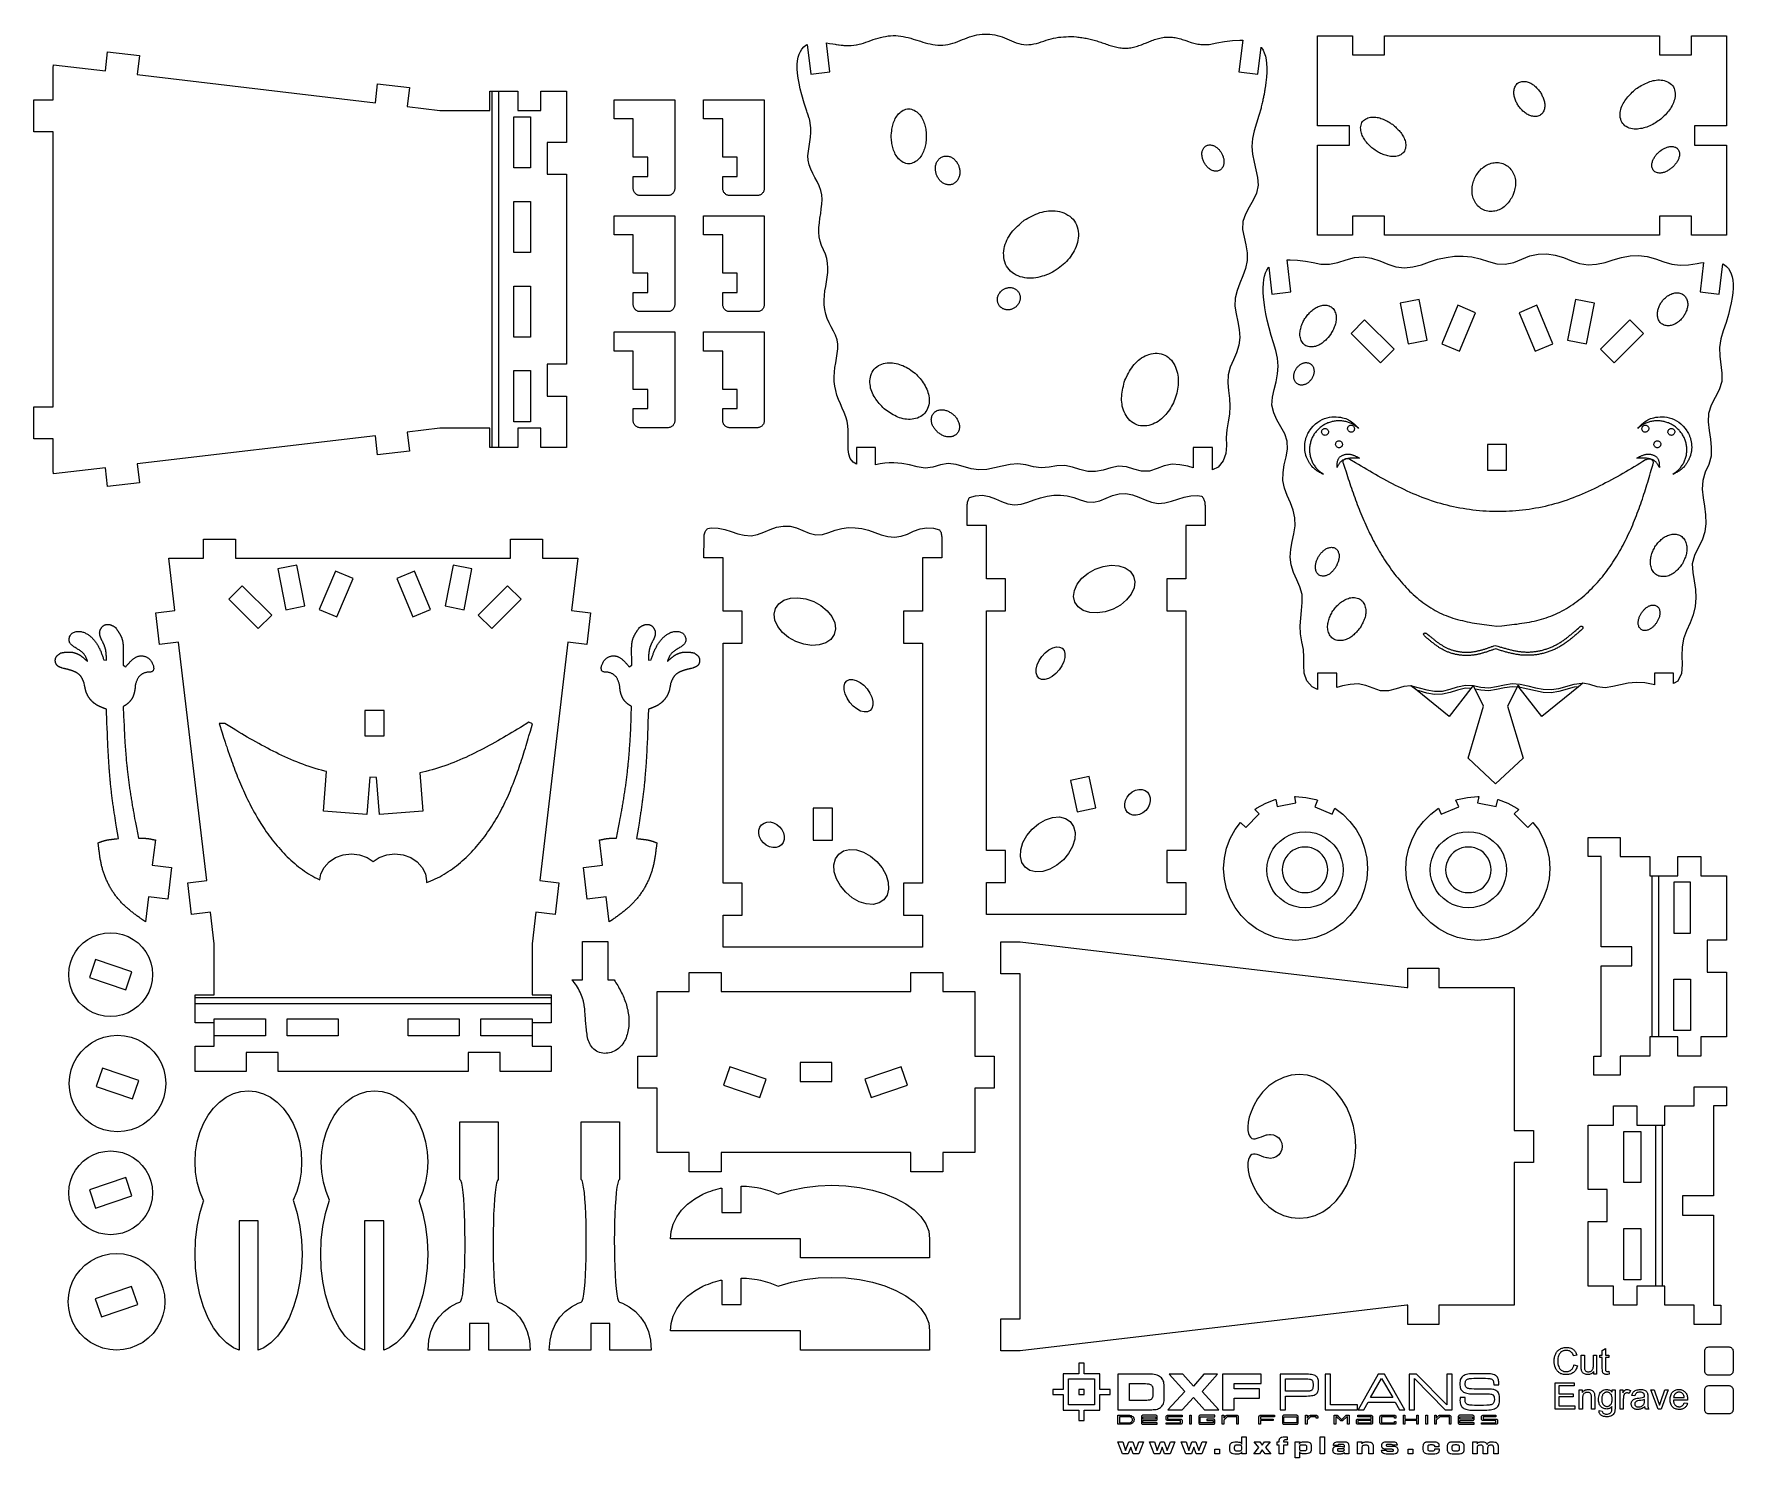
# Model space of a CAD drawing. Extents: x 2 to 268, y 5 to 228.
import ezdxf

# ---------------------------------------------------------------- set-up
doc = ezdxf.new("R2010")
doc.units = 0
doc.layers.add('CUT', color=62, linetype='CONTINUOUS')
doc.layers.add('ENGRAVE', color=132, linetype='CONTINUOUS')

msp = doc.modelspace()

# ---------------------------------------------------------------- linework, layer by layer
at = {"layer": 'CUT'}
for points in [[(194.12, 216.83), (194.07, 216.62), (193.73, 215.45), (193.36, 214.27), (193.02, 213.08), (192.76, 211.86), (192.65, 210.63), (192.74, 209.4), (192.98, 208.19), (193.26, 206.99), (193.53, 205.78), (193.62, 204.55), (193.35, 203.34), (192.84, 202.2), (192.23, 201.13), (191.63, 200.04), (191.23, 198.88), (191.2, 197.64), (191.41, 196.42), (191.69, 195.21), (191.89, 193.99), (191.9, 192.76), (191.65, 191.55), (191.23, 190.38), (190.75, 189.24), (190.32, 188.08), (190.03, 186.88), (190, 185.64), (190.18, 184.42), (190.44, 183.21), (190.67, 182), (190.76, 180.76), (190.61, 179.53), (190.25, 178.35), (189.75, 177.22), (189.24, 176.09), (188.92, 174.9), (188.88, 173.66), (188.98, 172.43), (189.13, 171.2), (189.21, 169.97), (189.14, 168.74), (188.93, 167.52), (188.71, 166.3), (188.64, 165.08), (188.65, 163.84), (188.56, 162.59), (188.17, 161.42), (187.36, 160.46), (186.47, 160.05), (186.47, 163.53), (183.47, 163.53), (183.47, 160.36), (182.61, 160.6), (181.39, 160.83), (180.16, 160.91), (178.94, 160.68), (177.8, 160.22), (176.62, 159.84), (175.39, 159.84), (174.19, 160.15), (173.01, 160.52), (171.79, 160.62), (170.58, 160.32), (169.39, 159.99), (168.18, 159.75), (166.95, 159.79), (165.74, 160.08), (164.57, 160.46), (163.36, 160.73), (162.13, 160.67), (160.92, 160.43), (159.69, 160.33), (158.47, 160.52), (157.26, 160.79), (156.04, 160.95), (154.8, 160.87), (153.59, 160.62), (152.39, 160.32), (151.17, 160.08), (149.94, 160.01), (148.72, 160.2), (146.35, 160.89), (145.12, 161.04), (143.91, 160.8), (142.73, 160.43), (141.5, 160.3), (140.28, 160.49), (139.08, 160.8), (137.87, 161.03), (136.64, 161.15), (135.91, 161.12), (135.19, 161.06), (134.47, 160.95), (133.75, 160.79), (133.75, 163.53), (130.75, 163.53), (130.75, 160.91), (130.26, 161.25), (129.81, 161.82), (129.57, 162.5), (129.48, 163.23), (129.46, 163.99), (129.47, 164.75), (129.48, 165.49), (129.47, 166.22), (129.41, 166.94), (129.3, 167.64), (129.1, 168.33), (128.85, 169.01), (128.55, 169.68), (128.25, 170.35), (127.97, 171.03), (127.72, 171.73), (127.52, 172.43), (127.38, 173.14), (127.3, 173.86), (127.29, 174.59), (127.33, 175.33), (127.41, 176.05), (127.52, 176.77), (127.64, 177.49), (127.76, 178.21), (127.84, 178.95), (127.85, 179.68), (127.74, 180.39), (127.5, 181.08), (127.18, 181.74), (126.82, 182.38), (126.48, 183.02), (126.19, 183.69), (125.97, 184.39), (125.82, 185.1), (125.74, 185.83), (125.72, 186.56), (125.76, 187.29), (125.84, 188.02), (125.96, 188.74), (126.08, 189.46), (126.19, 190.18), (126.27, 190.91), (126.3, 191.64), (126.26, 192.37), (126.14, 193.09), (125.92, 193.79), (125.62, 194.45), (125.31, 195.11), (125.07, 195.8), (124.92, 196.51), (124.86, 197.24), (124.88, 197.97), (124.96, 198.7), (125.06, 199.42), (125.17, 200.14), (125.27, 200.87), (125.36, 201.59), (125.39, 202.33), (125.35, 203.05), (125.19, 203.76), (124.95, 204.45), (124.63, 205.12), (124.28, 205.76), (123.93, 206.4), (123.61, 207.05), (123.36, 207.74), (123.21, 208.46), (123.18, 209.18), (123.25, 209.91), (123.35, 210.64), (123.46, 211.36), (123.56, 212.08), (123.61, 212.81), (123.62, 213.54), (123.55, 214.27), (123.45, 214.72), (123.43, 214.86), (123.4, 214.95), (123.39, 214.98), (123.18, 215.68), (123.08, 215.96), (123.02, 216.14), (122.57, 217.41), (122.22, 218.71), (121.98, 219.64), (121.79, 220.51), (121.65, 221.33), (121.56, 222.09), (121.51, 222.79), (121.51, 223.45), (121.56, 224.04), (121.66, 224.58), (121.8, 225.07), (122, 225.5), (122.24, 225.87), (122.53, 226.19), (122.86, 226.45), (123.08, 226.57), (123.62, 221.95), (126.6, 222.3), (126.06, 226.84), (126.55, 226.75), (127.05, 226.66), (127.42, 226.61), (127.57, 226.58), (127.97, 226.52), (128.06, 226.51), (128.39, 226.46), (128.63, 226.45), (128.77, 226.44), (129.16, 226.42), (129.34, 226.41), (129.7, 226.4), (129.92, 226.42), (129.95, 226.43), (130.34, 226.46), (130.72, 226.52), (130.8, 226.53), (130.97, 226.56), (131.18, 226.62), (131.49, 226.7), (131.86, 226.81), (132.24, 226.94), (132.62, 227.07), (133, 227.21), (133.38, 227.34), (133.77, 227.46), (134.16, 227.58), (134.54, 227.68), (134.94, 227.78), (135.33, 227.85), (135.72, 227.91), (136.12, 227.95), (136.51, 227.97), (136.91, 227.97), (137.31, 227.94), (137.7, 227.89), (138.09, 227.83), (138.49, 227.75), (138.87, 227.65), (139.26, 227.55), (139.64, 227.43), (140.02, 227.32), (140.78, 227.08), (141.16, 226.96), (141.54, 226.85), (141.93, 226.75), (142.32, 226.66), (142.72, 226.58), (143.11, 226.52), (143.51, 226.48), (143.91, 226.46), (144.3, 226.47), (144.7, 226.51), (145.09, 226.58), (145.48, 226.66), (145.87, 226.77), (146.25, 226.9), (146.62, 227.04), (146.99, 227.19), (147.36, 227.34), (147.73, 227.49), (148.1, 227.64), (148.47, 227.78), (148.85, 227.9), (149.24, 228), (149.63, 228.08), (150.02, 228.15), (150.42, 228.2), (150.82, 228.22), (151.22, 228.22), (151.62, 228.2), (152.02, 228.16), (152.41, 228.1), (152.8, 228.01), (153.19, 227.9), (153.57, 227.78), (153.93, 227.63), (154.3, 227.47), (154.66, 227.31), (155.03, 227.15), (155.4, 227), (155.77, 226.86), (156.16, 226.74), (156.55, 226.65), (156.95, 226.59), (157.34, 226.55), (157.74, 226.56), (158.13, 226.59), (158.53, 226.66), (158.92, 226.75), (159.3, 226.86), (159.69, 226.98), (160.07, 227.1), (160.45, 227.23), (160.83, 227.35), (161.21, 227.47), (161.59, 227.56), (161.97, 227.64), (162.37, 227.7), (162.76, 227.75), (163.16, 227.78), (163.56, 227.8), (163.96, 227.82), (164.36, 227.83), (164.76, 227.83), (165.2, 227.78), (165.41, 227.75), (165.63, 227.72), (165.85, 227.69), (166.06, 227.66), (166.28, 227.63), (166.5, 227.59), (166.71, 227.55), (166.92, 227.51), (167.14, 227.47), (167.35, 227.42), (167.56, 227.38), (167.77, 227.32), (167.98, 227.26), (168.19, 227.2), (168.4, 227.14), (168.6, 227.07), (168.81, 227), (169.01, 226.93), (169.22, 226.85), (169.63, 226.71), (169.84, 226.63), (170.04, 226.56), (170.25, 226.49), (170.46, 226.43), (170.67, 226.36), (170.88, 226.3), (171.09, 226.25), (171.31, 226.2), (171.52, 226.15), (171.74, 226.11), (171.96, 226.08), (172.18, 226.05), (172.39, 226.03), (172.61, 226.02), (172.83, 226.02), (173.05, 226.02), (173.26, 226.03), (173.48, 226.05), (173.7, 226.08), (173.91, 226.12), (174.13, 226.16), (174.34, 226.21), (174.55, 226.27), (174.76, 226.33), (174.97, 226.4), (175.18, 226.47), (175.38, 226.55), (175.59, 226.63), (175.79, 226.71), (175.99, 226.79), (176.39, 226.96), (176.6, 227.04), (176.8, 227.12), (177, 227.2), (177.21, 227.27), (177.41, 227.35), (177.62, 227.41), (177.83, 227.48), (178.04, 227.53), (178.26, 227.58), (178.47, 227.63), (178.69, 227.67), (178.9, 227.7), (179.12, 227.72), (179.34, 227.73), (179.56, 227.74), (179.77, 227.74), (179.99, 227.73), (180.21, 227.71), (180.43, 227.68), (180.64, 227.65), (180.86, 227.6), (181.07, 227.56), (181.28, 227.51), (181.5, 227.45), (181.71, 227.38), (181.92, 227.32), (182.13, 227.25), (182.33, 227.18), (182.75, 227.03), (182.96, 226.96), (183.16, 226.89), (183.37, 226.83), (183.58, 226.77), (183.79, 226.72), (184, 226.67), (184.21, 226.64), (184.43, 226.61), (184.64, 226.59), (184.86, 226.58), (185.08, 226.57), (185.3, 226.57), (185.52, 226.57), (185.74, 226.57), (185.96, 226.57), (187.16, 226.84), (188.38, 227.07), (189.61, 227.22), (190.74, 227.25), (191.21, 227.26), (190.62, 222.3), (193.6, 221.95), (194.1, 226.14), (194.15, 226.08), (194.39, 225.69), (194.59, 225.25), (194.75, 224.75), (194.87, 224.2), (194.94, 223.59), (194.98, 222.94), (194.97, 222.23), (194.92, 221.46), (194.84, 220.65), (194.71, 219.77), (194.69, 219.66), (194.68, 219.55), (194.66, 219.43), (194.64, 219.3), (194.62, 219.17), (194.6, 219.04), (194.57, 218.9), (194.54, 218.75), (194.51, 218.6), (194.48, 218.45), (194.45, 218.29), (194.42, 218.12), (194.38, 217.95), (194.34, 217.78), (194.3, 217.6), (194.26, 217.41), (194.22, 217.22), (194.17, 217.03)], [(266.9, 196.74), (261.42, 196.74), (261.42, 199.74), (256.42, 199.74), (256.42, 196.74), (213.37, 196.74), (213.37, 199.74), (208.37, 199.74), (208.37, 196.74), (202.92, 196.74), (202.92, 210.84), (207.91, 210.84), (207.91, 213.84), (202.92, 213.84), (202.92, 227.94), (208.4, 227.94), (208.4, 224.94), (213.4, 224.94), (213.4, 227.94), (256.42, 227.94), (256.42, 224.94), (261.42, 224.94), (261.42, 227.94), (266.9, 227.94), (266.9, 213.84), (261.91, 213.84), (261.91, 210.84), (266.9, 210.84)], [(77.77, 219.27), (77.77, 216.27), (81.39, 216.27), (81.39, 219.27), (85.39, 219.27), (85.39, 211.27), (82.39, 211.27), (82.39, 206.27), (85.39, 206.27), (85.39, 176.55), (82.39, 176.55), (82.39, 171.55), (85.39, 171.55), (85.39, 163.55), (81.39, 163.55), (81.39, 166.55), (77.77, 166.55), (77.77, 163.55), (76.27, 163.55), (74.77, 163.55), (73.39, 163.55), (73.39, 166.55), (65.6, 166.55), (60.45, 165.94), (60.81, 162.96), (55.84, 162.38), (55.49, 165.36), (18.22, 160.96), (18.57, 157.98), (13.6, 157.4), (13.25, 160.37), (5.1, 159.41), (5.07, 159.88), (5.07, 164.9), (2.07, 164.9), (2.07, 169.9), (5.07, 169.9), (5.07, 212.92), (2.07, 212.92), (2.07, 217.92), (5.07, 217.92), (5.07, 222.94), (5.1, 223.4), (13.25, 222.44), (13.6, 225.42), (18.57, 224.84), (18.22, 221.86), (55.49, 217.46), (55.84, 220.44), (60.81, 219.86), (60.45, 216.88), (65.6, 216.27), (73.39, 216.27), (73.39, 219.27), (73.77, 219.27), (74.71, 219.27)], [(92.84, 217.94), (102.34, 217.94), (102.34, 205.94), (102.34, 204.07), (102.33, 203.95), (102.32, 203.84), (102.29, 203.73), (102.25, 203.63), (102.2, 203.53), (102.15, 203.44), (102.08, 203.35), (102.01, 203.27), (101.93, 203.2), (101.84, 203.13), (101.75, 203.08), (101.65, 203.03), (101.55, 202.99), (101.44, 202.97), (101.33, 202.95), (101.21, 202.94), (99.34, 202.94), (98.84, 202.94), (96.97, 202.94), (96.85, 202.95), (96.74, 202.97), (96.63, 202.99), (96.53, 203.03), (96.43, 203.08), (96.34, 203.13), (96.25, 203.2), (96.17, 203.27), (96.1, 203.35), (96.03, 203.44), (95.98, 203.53), (95.93, 203.63), (95.89, 203.73), (95.86, 203.84), (95.85, 203.95), (95.84, 204.07), (95.84, 205.94), (98.1, 205.94), (98.1, 208.94), (95.84, 208.94), (95.84, 214.94), (92.84, 214.94)], [(106.85, 217.94), (116.35, 217.94), (116.35, 205.94), (116.35, 204.07), (116.34, 203.95), (116.32, 203.84), (116.3, 203.73), (116.26, 203.63), (116.21, 203.53), (116.15, 203.44), (116.09, 203.35), (116.02, 203.27), (115.94, 203.2), (115.85, 203.13), (115.76, 203.08), (115.66, 203.03), (115.56, 202.99), (115.45, 202.97), (115.34, 202.95), (115.22, 202.94), (113.35, 202.94), (112.85, 202.94), (110.97, 202.94), (110.86, 202.95), (110.75, 202.97), (110.64, 202.99), (110.54, 203.03), (110.44, 203.08), (110.34, 203.13), (110.26, 203.2), (110.18, 203.27), (110.11, 203.35), (110.04, 203.44), (109.98, 203.53), (109.94, 203.63), (109.9, 203.73), (109.87, 203.84), (109.85, 203.95), (109.85, 204.07), (109.85, 205.94), (112.1, 205.94), (112.1, 208.94), (109.85, 208.94), (109.85, 214.94), (106.85, 214.94)], [(92.84, 199.78), (102.34, 199.78), (102.34, 187.78), (102.34, 185.9), (102.33, 185.79), (102.32, 185.67), (102.29, 185.57), (102.25, 185.46), (102.2, 185.37), (102.15, 185.27), (102.08, 185.19), (102.01, 185.11), (101.93, 185.03), (101.84, 184.97), (101.75, 184.91), (101.65, 184.86), (101.55, 184.83), (101.44, 184.8), (101.33, 184.78), (101.21, 184.78), (99.34, 184.78), (98.84, 184.78), (96.97, 184.78), (96.85, 184.78), (96.74, 184.8), (96.63, 184.83), (96.53, 184.86), (96.43, 184.91), (96.34, 184.97), (96.25, 185.03), (96.17, 185.11), (96.1, 185.19), (96.03, 185.27), (95.98, 185.37), (95.93, 185.46), (95.89, 185.57), (95.86, 185.67), (95.85, 185.79), (95.84, 185.9), (95.84, 187.78), (98.1, 187.78), (98.1, 190.78), (95.84, 190.78), (95.84, 196.78), (92.84, 196.78)], [(106.85, 199.78), (116.35, 199.78), (116.35, 187.78), (116.35, 185.9), (116.34, 185.79), (116.32, 185.67), (116.3, 185.57), (116.26, 185.46), (116.21, 185.37), (116.15, 185.27), (116.09, 185.19), (116.02, 185.11), (115.94, 185.03), (115.85, 184.97), (115.76, 184.91), (115.66, 184.86), (115.56, 184.83), (115.45, 184.8), (115.34, 184.78), (115.22, 184.78), (113.35, 184.78), (112.85, 184.78), (110.97, 184.78), (110.86, 184.78), (110.75, 184.8), (110.64, 184.83), (110.54, 184.86), (110.44, 184.91), (110.34, 184.97), (110.26, 185.03), (110.18, 185.11), (110.11, 185.19), (110.04, 185.27), (109.98, 185.37), (109.94, 185.46), (109.9, 185.57), (109.87, 185.67), (109.85, 185.79), (109.85, 185.9), (109.85, 187.78), (112.1, 187.78), (112.1, 190.78), (109.85, 190.78), (109.85, 196.78), (106.85, 196.78)], [(266.2, 175.17), (266.16, 173.83), (265.74, 172.54), (265.11, 171.36), (264.5, 170.15), (264.1, 168.86), (264.03, 167.52), (264.18, 166.18), (264.38, 164.85), (264.53, 163.51), (264.5, 162.17), (264.15, 160.87), (263.59, 159.65), (263.2, 158.36), (263.11, 157.02), (263.24, 155.67), (263.46, 154.34), (263.64, 153.01), (263.68, 151.66), (263.52, 150.32), (263.11, 149.04), (262.49, 147.84), (261.88, 146.64), (261.56, 145.34), (261.63, 143.99), (261.85, 142.66), (262.04, 141.33), (262.12, 139.98), (262.01, 138.64), (261.69, 137.34), (261.2, 136.07), (260.65, 134.83), (260.19, 133.58), (259.97, 132.28), (259.93, 130.94), (259.95, 129.55), (259.85, 128.17), (259.27, 126.99), (258.63, 126.6), (258.63, 128.21), (255.63, 128.21), (255.63, 126.42), (255.43, 126.46), (254.11, 126.7), (252.77, 126.78), (251.54, 126.66), (250.33, 126.42), (249.13, 126.11), (247.91, 125.92), (246.68, 126.06), (245.5, 126.43), (244.41, 126.64), (244.4, 126.64), (243.74, 126.1), (238.03, 121.43), (234.49, 126), (234.61, 125.99), (234.3, 126.36), (234.13, 126.02), (232.63, 123.06), (235.08, 114.92), (230.77, 110.91), (226.46, 114.92), (228.91, 123.06), (227.56, 125.74), (227.27, 126.27), (226.9, 125.81), (223.51, 121.43), (218.5, 125.53), (217.5, 126.23), (216.4, 126.14), (215.22, 125.78), (214.02, 125.46), (212.79, 125.47), (211.61, 125.85), (210.47, 126.31), (209.25, 126.53), (208.02, 126.45), (206.8, 126.23), (205.91, 125.98), (205.91, 128.21), (202.91, 128.21), (202.91, 125.69), (202.05, 126.09), (201.23, 127.04), (200.85, 128.21), (200.76, 129.46), (200.77, 130.7), (200.7, 131.93), (200.48, 133.14), (200.27, 134.37), (200.2, 135.6), (200.28, 136.83), (200.43, 138.05), (200.53, 139.29), (200.49, 140.53), (200.16, 141.71), (199.66, 142.84), (199.16, 143.97), (198.8, 145.16), (198.65, 146.39), (198.74, 147.62), (198.97, 148.84), (199.23, 150.04), (199.41, 151.27), (199.38, 152.5), (199.09, 153.71), (198.66, 154.87), (198.18, 156.01), (197.76, 157.17), (197.51, 158.38), (197.52, 159.62), (197.72, 160.84), (198, 162.04), (198.21, 163.27), (198.18, 164.5), (197.78, 165.66), (197.18, 166.76), (196.56, 167.83), (196.06, 168.96), (195.79, 170.17), (195.88, 171.4), (196.15, 172.61), (196.43, 173.81), (196.67, 175.03), (196.76, 176.26), (196.65, 177.49), (196.39, 178.7), (196.05, 179.9), (195.68, 181.07), (195.34, 182.25), (195.06, 183.46), (194.85, 184.44), (194.68, 185.37), (194.55, 186.24), (194.46, 187.05), (194.41, 187.82), (194.41, 188.53), (194.44, 189.19), (194.52, 189.79), (194.63, 190.34), (194.79, 190.84), (194.99, 191.28), (195.23, 191.67), (195.28, 191.73), (195.78, 187.54), (198.76, 187.89), (198.17, 192.9), (198.64, 192.87), (199.8, 192.84), (201.03, 192.69), (202.25, 192.46), (203.45, 192.2), (204.8, 192.22), (206.11, 192.47), (207.39, 192.91), (208.7, 193.26), (210.04, 193.36), (211.37, 193.16), (212.65, 192.73), (213.89, 192.22), (215.18, 191.81), (216.51, 191.64), (217.85, 191.77), (219.17, 192.12), (220.44, 192.56), (221.71, 192.97), (223.03, 193.27), (224.37, 193.44), (225.72, 193.47), (227.06, 193.34), (228.37, 193.04), (229.65, 192.63), (230.96, 192.27), (232.29, 192.19), (233.62, 192.48), (236.11, 193.49), (237.43, 193.79), (238.78, 193.84), (240.11, 193.64), (241.4, 193.23), (242.64, 192.72), (243.92, 192.29), (245.25, 192.09), (246.59, 192.19), (247.91, 192.49), (249.2, 192.88), (250.49, 193.26), (251.81, 193.53), (253.15, 193.59), (254.48, 193.4), (255.8, 193.04), (257.09, 192.59), (258.37, 192.21), (259.66, 192.05), (260.98, 192.11), (262.33, 192.31), (262.84, 192.4), (263.32, 192.49), (262.78, 187.89), (265.76, 187.54), (266.32, 192.24), (266.57, 192.11), (266.9, 191.84), (267.2, 191.52), (267.44, 191.15), (267.63, 190.72), (267.78, 190.23), (267.88, 189.69), (267.93, 189.1), (267.93, 188.45), (267.88, 187.74), (267.79, 186.98), (267.64, 186.16), (267.45, 185.29), (267.22, 184.36), (266.86, 183.06), (266.41, 181.8), (266, 180.51), (265.79, 179.18), (265.84, 177.84)], [(218.81, 186.69), (215.86, 186.11), (217.11, 179.73), (220.06, 180.31)], [(246.23, 186.1), (243.28, 186.68), (242.03, 180.31), (244.98, 179.73)], [(214.89, 178.9), (210.29, 183.48), (208.17, 181.36), (212.77, 176.77)], [(222.34, 179.77), (225.11, 178.61), (227.61, 184.61), (224.85, 185.77)], [(237.24, 185.77), (234.47, 184.61), (236.98, 178.61), (239.75, 179.77)], [(253.91, 181.35), (251.8, 183.48), (247.2, 178.9), (249.32, 176.77)], [(92.84, 181.61), (102.34, 181.61), (102.34, 169.61), (102.34, 167.73), (102.33, 167.62), (102.32, 167.51), (102.29, 167.4), (102.25, 167.3), (102.2, 167.2), (102.15, 167.11), (102.08, 167.02), (102.01, 166.94), (101.93, 166.87), (101.84, 166.8), (101.75, 166.74), (101.65, 166.7), (101.55, 166.66), (101.44, 166.63), (101.33, 166.61), (101.21, 166.61), (99.34, 166.61), (98.84, 166.61), (96.97, 166.61), (96.85, 166.61), (96.74, 166.63), (96.63, 166.66), (96.53, 166.7), (96.43, 166.74), (96.34, 166.8), (96.25, 166.87), (96.17, 166.94), (96.1, 167.02), (96.03, 167.11), (95.98, 167.2), (95.93, 167.3), (95.89, 167.4), (95.86, 167.51), (95.85, 167.62), (95.84, 167.73), (95.84, 169.61), (98.1, 169.61), (98.1, 172.61), (95.84, 172.61), (95.84, 178.61), (92.84, 178.61)], [(106.85, 181.61), (116.35, 181.61), (116.35, 169.61), (116.35, 167.73), (116.34, 167.62), (116.32, 167.51), (116.3, 167.4), (116.26, 167.3), (116.21, 167.2), (116.15, 167.11), (116.09, 167.02), (116.02, 166.94), (115.94, 166.87), (115.85, 166.8), (115.76, 166.74), (115.66, 166.7), (115.56, 166.66), (115.45, 166.63), (115.34, 166.61), (115.22, 166.61), (113.35, 166.61), (112.85, 166.61), (110.97, 166.61), (110.86, 166.61), (110.75, 166.63), (110.64, 166.66), (110.54, 166.7), (110.44, 166.74), (110.34, 166.8), (110.26, 166.87), (110.18, 166.94), (110.11, 167.02), (110.04, 167.11), (109.98, 167.2), (109.94, 167.3), (109.9, 167.4), (109.87, 167.51), (109.85, 167.62), (109.85, 167.73), (109.85, 169.61), (112.1, 169.61), (112.1, 172.61), (109.85, 172.61), (109.85, 178.61), (106.85, 178.61)], [(207.61, 158.98), (207.73, 158.61), (207.85, 158.25), (207.98, 157.88), (208.1, 157.52), (208.23, 157.16), (208.35, 156.79), (208.48, 156.43), (208.61, 156.07), (208.74, 155.7), (208.87, 155.34), (209.01, 154.98), (209.14, 154.62), (209.28, 154.26), (209.42, 153.9), (209.56, 153.55), (209.71, 153.19), (209.85, 152.83), (210, 152.48), (210.15, 152.13), (210.31, 151.77), (210.46, 151.42), (210.62, 151.07), (210.78, 150.72), (210.95, 150.37), (211.12, 150.03), (211.29, 149.68), (211.46, 149.34), (211.64, 148.99), (211.82, 148.65), (212, 148.31), (212.19, 147.97), (212.38, 147.64), (212.57, 147.3), (212.77, 146.97), (212.97, 146.63), (213.18, 146.3), (213.39, 145.97), (213.6, 145.65), (213.82, 145.32), (214.05, 145), (214.27, 144.68), (214.5, 144.36), (214.74, 144.04), (214.98, 143.73), (215.22, 143.42), (215.47, 143.11), (215.73, 142.8), (215.98, 142.5), (216.25, 142.21), (216.51, 141.92), (216.78, 141.63), (217.05, 141.35), (217.33, 141.07), (217.62, 140.8), (217.9, 140.53), (218.19, 140.27), (218.49, 140.01), (218.79, 139.77), (219.09, 139.52), (219.4, 139.29), (219.71, 139.06), (220.02, 138.84), (220.34, 138.63), (220.66, 138.42), (220.99, 138.22), (221.32, 138.04), (221.66, 137.85), (221.99, 137.68), (222.34, 137.52), (222.68, 137.37), (223.03, 137.22), (223.39, 137.09), (223.74, 136.96), (224.11, 136.84), (224.47, 136.73), (224.84, 136.62), (225.21, 136.53), (225.58, 136.44), (225.95, 136.35), (226.33, 136.27), (226.71, 136.19), (227.09, 136.12), (227.47, 136.05), (227.85, 135.99), (228.24, 135.93), (228.63, 135.87), (229.01, 135.82), (229.4, 135.77), (229.79, 135.72), (230.18, 135.67), (230.96, 135.57), (231.75, 135.65), (232.15, 135.69), (232.55, 135.73), (232.94, 135.77), (233.34, 135.82), (233.73, 135.86), (234.12, 135.91), (234.51, 135.97), (234.9, 136.02), (235.29, 136.09), (235.68, 136.15), (236.06, 136.22), (236.45, 136.3), (236.83, 136.38), (237.21, 136.47), (237.58, 136.56), (237.96, 136.66), (238.33, 136.77), (238.7, 136.89), (239.06, 137.01), (239.42, 137.15), (239.78, 137.29), (240.14, 137.44), (240.49, 137.6), (240.84, 137.77), (241.18, 137.95), (241.52, 138.14), (241.86, 138.33), (242.19, 138.54), (242.52, 138.75), (242.85, 138.97), (243.17, 139.2), (243.49, 139.43), (243.8, 139.67), (244.11, 139.92), (244.41, 140.17), (244.72, 140.43), (245.01, 140.7), (245.3, 140.97), (245.59, 141.24), (245.88, 141.53), (246.15, 141.81), (246.43, 142.11), (246.7, 142.4), (246.96, 142.7), (247.22, 143.01), (247.48, 143.31), (247.73, 143.63), (247.98, 143.94), (248.22, 144.26), (248.45, 144.58), (248.68, 144.9), (248.91, 145.23), (249.13, 145.56), (249.35, 145.89), (249.56, 146.22), (249.76, 146.55), (249.97, 146.89), (250.16, 147.23), (250.36, 147.57), (250.55, 147.91), (250.73, 148.26), (250.91, 148.6), (251.09, 148.95), (251.26, 149.3), (251.43, 149.65), (251.6, 150), (251.76, 150.36), (251.92, 150.71), (252.08, 151.07), (252.23, 151.43), (252.38, 151.79), (252.53, 152.15), (252.67, 152.52), (252.82, 152.88), (252.95, 153.25), (253.09, 153.61), (253.23, 153.98), (253.36, 154.35), (253.49, 154.72), (253.62, 155.09), (253.74, 155.46), (253.87, 155.84), (253.99, 156.21), (254.11, 156.58), (254.23, 156.96), (254.35, 157.33), (254.46, 157.71), (254.58, 158.09), (254.69, 158.47), (254.81, 158.84), (254.92, 159.22), (255.03, 159.6), (255.14, 159.98), (255.36, 160.74), (255.44, 161.02), (255.47, 161.14), (255.47, 161.25), (255.45, 161.35), (255.41, 161.43), (255.35, 161.51), (255.28, 161.57), (255.2, 161.62), (255.11, 161.66), (255, 161.68), (254.89, 161.7), (254.78, 161.7), (254.67, 161.7), (254.56, 161.68), (254.45, 161.66), (254.34, 161.62), (254.24, 161.58), (253.8, 161.31), (253.36, 161.04), (252.92, 160.78), (252.47, 160.51), (252.03, 160.25), (251.59, 159.99), (251.14, 159.73), (250.7, 159.47), (250.25, 159.22), (249.8, 158.96), (249.36, 158.71), (248.91, 158.47), (248.45, 158.22), (248, 157.99), (247.55, 157.75), (247.09, 157.52), (246.64, 157.29), (246.18, 157.07), (245.72, 156.85), (245.26, 156.64), (244.79, 156.43), (244.33, 156.23), (243.86, 156.03), (243.39, 155.84), (242.91, 155.65), (242.44, 155.48), (241.96, 155.31), (241.48, 155.14), (241, 154.98), (240.51, 154.83), (240.02, 154.69), (239.53, 154.56), (239.03, 154.43), (238.54, 154.31), (238.04, 154.2), (237.53, 154.1), (237.03, 154.01), (236.52, 153.92), (236.01, 153.84), (235.5, 153.77), (234.99, 153.71), (234.47, 153.66), (233.96, 153.61), (233.44, 153.58), (232.93, 153.55), (232.41, 153.52), (231.89, 153.51), (231.37, 153.5), (230.85, 153.51), (230.33, 153.52), (229.82, 153.53), (229.3, 153.56), (228.78, 153.59), (228.26, 153.63), (227.75, 153.68), (227.23, 153.74), (226.72, 153.81), (226.21, 153.88), (225.7, 153.96), (225.19, 154.05), (224.68, 154.15), (224.18, 154.25), (223.68, 154.37), (223.18, 154.49), (222.68, 154.61), (222.19, 154.75), (221.7, 154.89), (221.21, 155.05), (220.73, 155.2), (220.25, 155.37), (219.77, 155.54), (219.29, 155.72), (218.82, 155.91), (218.35, 156.1), (217.88, 156.3), (217.42, 156.5), (216.95, 156.71), (216.49, 156.93), (216.03, 157.15), (215.57, 157.37), (215.12, 157.6), (214.66, 157.83), (214.21, 158.07), (213.76, 158.31), (213.31, 158.55), (212.86, 158.8), (212.41, 159.05), (211.97, 159.3), (211.52, 159.56), (211.08, 159.81), (210.63, 160.07), (210.19, 160.33), (209.75, 160.6), (209.3, 160.86), (208.86, 161.12), (207.98, 161.66), (207.9, 161.71), (207.8, 161.74), (207.7, 161.76), (207.6, 161.77), (207.5, 161.77), (207.4, 161.75), (207.3, 161.73), (207.21, 161.69), (207.12, 161.64), (207.04, 161.58), (206.98, 161.51), (206.93, 161.44), (206.89, 161.35), (206.88, 161.26), (206.88, 161.16), (206.91, 161.06), (207.13, 160.45), (207.37, 159.71), (207.49, 159.35)], [(182.31, 137.98), (182.31, 100.45), (179.31, 100.45), (179.31, 95.45), (182.31, 95.45), (182.31, 90.45), (151.11, 90.45), (151.11, 95.45), (154.11, 95.45), (154.11, 100.45), (151.11, 100.45), (151.11, 137.98), (154.11, 137.98), (154.11, 142.98), (151.11, 142.98), (151.11, 151.33), (148.11, 151.33), (148.11, 154.43), (148.11, 154.62), (148.13, 154.79), (148.15, 154.96), (148.18, 155.11), (148.23, 155.26), (148.28, 155.39), (148.34, 155.52), (148.41, 155.64), (148.46, 155.71), (149.42, 155.98), (150.47, 156.06), (151.51, 155.88), (152.5, 155.51), (153.47, 155.07), (154.48, 154.72), (155.51, 154.56), (156.56, 154.67), (157.59, 154.95), (158.58, 155.32), (159.58, 155.67), (160.61, 155.91), (161.66, 156.05), (162.71, 156.07), (163.76, 155.95), (164.78, 155.69), (165.78, 155.33), (166.8, 155.02), (167.84, 154.95), (168.87, 155.18), (170.83, 156.03), (171.86, 156.28), (172.91, 156.31), (173.95, 156.13), (174.95, 155.78), (175.92, 155.34), (176.92, 154.97), (177.96, 154.79), (179, 154.87), (180.04, 155.11), (181.05, 155.44), (182.05, 155.76), (183.09, 155.98), (184.13, 156.02), (184.76, 155.92), (184.84, 155.85), (184.93, 155.75), (185.01, 155.64), (185.08, 155.52), (185.14, 155.39), (185.19, 155.26), (185.23, 155.11), (185.27, 154.96), (185.29, 154.79), (185.3, 154.62), (185.31, 154.43), (185.31, 151.33), (182.31, 151.33), (182.31, 142.98), (179.31, 142.98), (179.31, 137.98)], [(83.01, 76.5), (83.01, 73.5), (80.01, 73.5), (80.01, 71.5), (80.01, 69.88), (83.01, 69.88), (83.01, 65.88), (75.01, 65.88), (75.01, 68.88), (70.01, 68.88), (70.01, 65.88), (40.29, 65.88), (40.29, 68.88), (35.29, 68.88), (35.29, 65.88), (27.29, 65.88), (27.29, 69.88), (30.29, 69.88), (30.29, 71.5), (30.29, 73.5), (27.29, 73.5), (27.29, 76.5), (27.29, 77.5), (27.29, 77.88), (30.29, 77.88), (30.29, 85.5), (30.27, 85.85), (29.68, 90.81), (26.7, 90.46), (26.12, 95.43), (29.1, 95.78), (24.7, 133.05), (21.72, 132.7), (21.13, 137.66), (24.11, 138.01), (23.15, 146.2), (28.6, 146.2), (28.6, 149.2), (33.6, 149.2), (33.6, 146.2), (76.66, 146.2), (76.66, 149.2), (81.66, 149.2), (81.66, 146.2), (87.15, 146.2), (86.18, 138.01), (89.16, 137.66), (88.58, 132.7), (85.6, 133.05), (81.2, 95.78), (84.18, 95.43), (83.6, 90.46), (80.62, 90.81), (80.03, 85.85), (80.01, 85.5), (80.01, 77.88), (83.01, 77.88), (83.01, 77.5)], [(111.18, 150.36), (112.19, 150.03), (113.22, 149.79), (114.27, 149.71), (115.31, 149.89), (116.3, 150.26), (117.27, 150.7), (118.27, 151.05), (119.31, 151.23), (120.37, 151.2), (121.4, 150.95), (123.35, 150.1), (124.39, 149.87), (125.43, 149.94), (126.45, 150.25), (127.45, 150.61), (128.46, 150.87), (129.51, 150.99), (130.57, 150.97), (131.62, 150.83), (132.64, 150.59), (133.64, 150.24), (134.64, 149.87), (135.66, 149.59), (136.71, 149.48), (137.75, 149.64), (138.75, 149.99), (139.72, 150.43), (140.72, 150.8), (141.76, 150.98), (142.8, 150.9), (143.76, 150.63), (143.82, 150.56), (143.89, 150.44), (143.95, 150.31), (144, 150.18), (144.04, 150.03), (144.07, 149.88), (144.1, 149.71), (144.11, 149.54), (144.12, 149.35), (144.11, 146.25), (141.11, 146.25), (141.11, 137.9), (138.11, 137.9), (138.11, 132.9), (141.11, 132.9), (141.11, 95.37), (138.11, 95.37), (138.11, 90.37), (141.11, 90.37), (141.11, 85.37), (109.91, 85.37), (109.91, 90.37), (112.91, 90.37), (112.91, 95.37), (109.91, 95.37), (109.91, 132.9), (112.91, 132.9), (112.91, 137.9), (109.91, 137.9), (109.91, 146.25), (106.91, 146.25), (106.92, 149.35), (106.92, 149.54), (106.94, 149.71), (106.96, 149.88), (106.99, 150.03), (107.03, 150.18), (107.09, 150.31), (107.15, 150.44), (107.22, 150.56), (107.3, 150.67), (107.39, 150.77), (107.47, 150.84), (108.09, 150.94), (109.14, 150.9), (110.17, 150.68)], [(40.24, 144.53), (41.49, 138.15), (44.44, 138.73), (43.18, 145.11)], [(49.23, 144.18), (46.72, 138.19), (49.48, 137.03), (51.99, 143.03)], [(61.62, 144.18), (58.85, 143.03), (61.36, 137.03), (64.13, 138.19)], [(70.61, 144.53), (67.66, 145.11), (66.41, 138.73), (69.36, 138.15)], [(32.55, 139.78), (37.15, 135.19), (39.27, 137.31), (34.66, 141.9)], [(78.3, 139.78), (76.18, 141.9), (71.58, 137.31), (73.7, 135.19)], [(7.44, 128.79), (7.39, 128.8), (7.35, 128.81), (7.31, 128.82), (7.26, 128.83), (7.22, 128.84), (7.18, 128.85), (7.13, 128.86), (7.09, 128.87), (7.05, 128.88), (7, 128.89), (6.96, 128.9), (6.92, 128.91), (6.87, 128.92), (6.83, 128.93), (6.79, 128.94), (6.7, 128.96), (6.53, 128.99), (6.46, 129.02), (6.43, 129.03), (6.4, 129.04), (6.37, 129.05), (6.33, 129.06), (6.3, 129.08), (6.27, 129.09), (6.24, 129.1), (6.21, 129.12), (6.17, 129.13), (6.14, 129.14), (6.11, 129.16), (6.08, 129.17), (6.05, 129.19), (6.02, 129.2), (5.99, 129.22), (5.96, 129.23), (5.93, 129.25), (5.91, 129.26), (5.88, 129.28), (5.85, 129.3), (5.83, 129.32), (5.8, 129.34), (5.78, 129.36), (5.75, 129.38), (5.73, 129.4), (5.71, 129.42), (5.68, 129.44), (5.66, 129.47), (5.64, 129.49), (5.62, 129.51), (5.6, 129.54), (5.58, 129.57), (5.57, 129.59), (5.55, 129.62), (5.54, 129.65), (5.52, 129.68), (5.51, 129.71), (5.49, 129.74), (5.48, 129.77), (5.47, 129.81), (5.46, 129.84), (5.45, 129.87), (5.44, 129.9), (5.44, 129.94), (5.43, 129.97), (5.42, 130.01), (5.42, 130.04), (5.42, 130.07), (5.41, 130.11), (5.41, 130.14), (5.41, 130.18), (5.41, 130.21), (5.41, 130.25), (5.41, 130.28), (5.42, 130.32), (5.42, 130.35), (5.42, 130.39), (5.43, 130.42), (5.44, 130.45), (5.44, 130.49), (5.45, 130.52), (5.46, 130.55), (5.47, 130.58), (5.48, 130.61), (5.5, 130.64), (5.51, 130.67), (5.52, 130.7), (5.54, 130.73), (5.56, 130.76), (5.57, 130.78), (5.59, 130.81), (5.61, 130.84), (5.63, 130.86), (5.65, 130.89), (5.67, 130.91), (5.69, 130.94), (5.71, 130.96), (5.74, 130.98), (5.76, 131), (5.78, 131.03), (5.81, 131.05), (5.83, 131.07), (5.86, 131.09), (5.88, 131.11), (5.91, 131.13), (5.94, 131.15), (5.96, 131.17), (5.99, 131.19), (6.02, 131.21), (6.05, 131.23), (6.07, 131.25), (6.1, 131.27), (6.13, 131.29), (6.16, 131.31), (6.19, 131.33), (6.22, 131.35), (6.27, 131.39), (6.41, 131.41), (6.46, 131.42), (6.5, 131.43), (6.55, 131.44), (6.6, 131.44), (6.64, 131.45), (6.69, 131.46), (6.73, 131.47), (6.78, 131.47), (6.83, 131.48), (6.87, 131.49), (6.92, 131.49), (6.96, 131.5), (7.01, 131.51), (7.06, 131.51), (7.1, 131.52), (7.15, 131.52), (7.2, 131.52), (7.24, 131.53), (7.29, 131.53), (7.34, 131.53), (7.38, 131.53), (7.43, 131.53), (7.48, 131.53), (7.52, 131.53), (7.57, 131.53), (7.62, 131.53), (7.66, 131.53), (7.71, 131.52), (7.76, 131.52), (7.8, 131.52), (7.85, 131.51), (7.9, 131.51), (7.95, 131.5), (7.99, 131.49), (8.04, 131.49), (8.09, 131.48), (8.13, 131.47), (8.18, 131.46), (8.22, 131.45), (8.27, 131.44), (8.32, 131.43), (8.36, 131.42), (8.41, 131.4), (8.45, 131.39), (8.5, 131.38), (8.54, 131.36), (8.59, 131.35), (8.63, 131.33), (8.68, 131.32), (8.72, 131.3), (8.76, 131.28), (8.81, 131.27), (8.85, 131.25), (8.89, 131.23), (8.93, 131.21), (8.98, 131.19), (9.02, 131.17), (9.06, 131.15), (9.1, 131.12), (9.14, 131.1), (9.18, 131.08), (9.22, 131.05), (9.26, 131.03), (9.3, 131.01), (9.34, 130.98), (9.38, 130.96), (9.41, 130.93), (9.45, 130.9), (9.49, 130.88), (9.53, 130.85), (9.56, 130.82), (9.6, 130.79), (9.64, 130.76), (9.68, 130.74), (9.71, 130.71), (9.75, 130.68), (9.78, 130.65), (9.82, 130.62), (9.86, 130.59), (9.89, 130.56), (9.93, 130.53), (9.96, 130.49), (10, 130.46), (10.03, 130.43), (10.07, 130.4), (10.1, 130.37), (10.14, 130.34), (10.17, 130.3), (10.21, 130.27), (10.24, 130.24), (10.27, 130.21), (10.31, 130.18), (10.34, 130.14), (10.45, 130.04), (10.43, 130.14), (10.39, 130.27), (10.34, 130.39), (10.29, 130.52), (10.23, 130.64), (10.18, 130.76), (10.12, 130.87), (10.05, 130.98), (9.98, 131.09), (9.91, 131.19), (9.83, 131.29), (9.74, 131.38), (9.65, 131.47), (9.55, 131.55), (9.45, 131.63), (9.35, 131.71), (9.24, 131.78), (9.13, 131.86), (9.01, 131.93), (8.9, 132), (8.78, 132.07), (8.66, 132.14), (8.54, 132.21), (8.42, 132.29), (8.3, 132.36), (8.19, 132.44), (8.08, 132.53), (7.97, 132.61), (7.88, 132.7), (7.79, 132.8), (7.71, 132.9), (7.65, 133.02), (7.61, 133.13), (7.58, 133.26), (7.56, 133.39), (7.56, 133.52), (7.58, 133.66), (7.61, 133.79), (7.65, 133.92), (7.71, 134.05), (7.78, 134.16), (7.86, 134.27), (7.95, 134.37), (8.05, 134.46), (8.16, 134.54), (8.28, 134.6), (8.4, 134.66), (8.52, 134.7), (8.65, 134.73), (8.78, 134.75), (8.91, 134.76), (9.05, 134.76), (9.18, 134.76), (9.32, 134.74), (9.45, 134.72), (9.58, 134.69), (9.71, 134.65), (9.84, 134.61), (9.97, 134.56), (10.09, 134.51), (10.21, 134.45), (10.32, 134.39), (10.44, 134.32), (10.55, 134.25), (10.66, 134.17), (10.77, 134.09), (10.87, 134.01), (10.97, 133.92), (11.07, 133.84), (11.16, 133.74), (11.25, 133.65), (11.34, 133.55), (11.43, 133.45), (11.52, 133.35), (11.6, 133.25), (11.68, 133.14), (11.76, 133.04), (11.83, 132.93), (11.9, 132.82), (11.97, 132.71), (12.04, 132.59), (12.11, 132.48), (12.17, 132.36), (12.23, 132.25), (12.29, 132.13), (12.35, 132.01), (12.4, 131.89), (12.46, 131.77), (12.51, 131.65), (12.56, 131.53), (12.61, 131.41), (12.66, 131.29), (12.7, 131.16), (12.75, 131.04), (12.79, 130.92), (12.83, 130.79), (12.88, 130.67), (12.92, 130.54), (13, 130.29), (13.41, 130.23), (13.41, 130.37), (13.41, 130.47), (13.41, 130.52), (13.41, 130.57), (13.4, 130.61), (13.4, 130.66), (13.4, 130.71), (13.4, 130.76), (13.4, 130.81), (13.4, 130.86), (13.4, 130.91), (13.4, 130.95), (13.39, 131), (13.39, 131.05), (13.39, 131.1), (13.38, 131.15), (13.38, 131.19), (13.38, 131.24), (13.37, 131.29), (13.37, 131.34), (13.36, 131.39), (13.36, 131.43), (13.35, 131.48), (13.35, 131.53), (13.34, 131.58), (13.33, 131.62), (13.33, 131.67), (13.32, 131.72), (13.31, 131.76), (13.3, 131.81), (13.29, 131.86), (13.28, 131.9), (13.27, 131.95), (13.26, 132), (13.24, 132.04), (13.23, 132.09), (13.22, 132.14), (13.21, 132.18), (13.19, 132.23), (13.18, 132.27), (13.16, 132.32), (13.14, 132.37), (13.13, 132.41), (13.11, 132.46), (13.09, 132.5), (13.08, 132.55), (13.06, 132.59), (13.04, 132.64), (13.02, 132.68), (13, 132.72), (12.98, 132.77), (12.96, 132.81), (12.94, 132.86), (12.92, 132.9), (12.9, 132.94), (12.88, 132.99), (12.86, 133.03), (12.84, 133.07), (12.82, 133.12), (12.8, 133.16), (12.73, 133.29), (12.71, 133.33), (12.69, 133.38), (12.67, 133.42), (12.64, 133.46), (12.62, 133.51), (12.6, 133.55), (12.58, 133.59), (12.56, 133.64), (12.54, 133.68), (12.52, 133.73), (12.51, 133.77), (12.49, 133.81), (12.47, 133.86), (12.46, 133.9), (12.44, 133.95), (12.43, 134), (12.41, 134.04), (12.4, 134.09), (12.39, 134.13), (12.38, 134.18), (12.37, 134.23), (12.36, 134.28), (12.35, 134.32), (12.35, 134.37), (12.35, 134.42), (12.34, 134.47), (12.34, 134.52), (12.35, 134.56), (12.35, 134.61), (12.36, 134.66), (12.36, 134.71), (12.37, 134.76), (12.37, 134.8), (12.38, 134.85), (12.41, 134.91), (12.42, 134.94), (12.44, 134.97), (12.45, 135), (12.47, 135.03), (12.48, 135.06), (12.5, 135.09), (12.51, 135.11), (12.53, 135.14), (12.54, 135.17), (12.56, 135.2), (12.57, 135.23), (12.59, 135.25), (12.61, 135.28), (12.62, 135.31), (12.64, 135.33), (12.66, 135.36), (12.68, 135.39), (12.69, 135.41), (12.71, 135.43), (12.73, 135.46), (12.75, 135.48), (12.77, 135.5), (12.79, 135.53), (12.82, 135.55), (12.84, 135.57), (12.86, 135.59), (12.88, 135.61), (12.91, 135.63), (12.93, 135.65), (12.96, 135.66), (12.99, 135.68), (13.01, 135.7), (13.04, 135.71), (13.07, 135.72), (13.1, 135.74), (13.13, 135.75), (13.16, 135.76), (13.18, 135.77), (13.22, 135.79), (13.25, 135.8), (13.28, 135.8), (13.31, 135.81), (13.34, 135.82), (13.37, 135.83), (13.4, 135.83), (13.44, 135.84), (13.47, 135.84), (13.5, 135.85), (13.53, 135.85), (13.56, 135.85), (13.6, 135.85), (13.63, 135.85), (13.66, 135.85), (13.69, 135.85), (13.73, 135.85), (13.76, 135.85), (13.79, 135.85), (13.82, 135.84), (13.85, 135.84), (13.88, 135.83), (13.91, 135.83), (13.94, 135.82), (13.97, 135.81), (14, 135.8), (14.03, 135.79), (14.06, 135.79), (14.09, 135.77), (14.12, 135.76), (14.15, 135.75), (14.18, 135.74), (14.21, 135.73), (14.24, 135.72), (14.27, 135.7), (14.29, 135.69), (14.32, 135.68), (14.35, 135.66), (14.38, 135.65), (14.41, 135.63), (14.43, 135.62), (14.46, 135.6), (14.49, 135.59), (14.52, 135.57), (14.54, 135.55), (14.57, 135.54), (14.6, 135.52), (14.63, 135.5), (14.65, 135.49), (14.68, 135.47), (14.71, 135.45), (14.73, 135.44), (14.76, 135.42), (14.81, 135.38), (14.93, 135.23), (14.96, 135.18), (15, 135.13), (15.04, 135.07), (15.07, 135.02), (15.11, 134.97), (15.14, 134.92), (15.18, 134.87), (15.22, 134.81), (15.25, 134.76), (15.28, 134.71), (15.32, 134.66), (15.35, 134.6), (15.39, 134.55), (15.42, 134.5), (15.45, 134.44), (15.48, 134.39), (15.51, 134.34), (15.54, 134.28), (15.57, 134.23), (15.6, 134.18), (15.63, 134.12), (15.65, 134.07), (15.68, 134.01), (15.71, 133.95), (15.73, 133.9), (15.75, 133.84), (15.78, 133.79), (15.8, 133.73), (15.82, 133.67), (15.84, 133.61), (15.86, 133.56), (15.87, 133.5), (15.89, 133.44), (15.91, 133.38), (15.92, 133.32), (15.93, 133.26), (15.94, 133.2), (15.96, 133.14), (15.97, 133.08), (15.98, 133.02), (15.99, 132.96), (16, 132.9), (16, 132.83), (16.01, 132.77), (16.02, 132.71), (16.02, 132.65), (16.03, 132.59), (16.03, 132.52), (16.04, 132.46), (16.04, 132.4), (16.04, 132.34), (16.05, 132.27), (16.05, 132.21), (16.05, 132.15), (16.05, 132.08), (16.05, 132.02), (16.05, 131.96), (16.05, 131.89), (16.05, 131.83), (16.05, 131.77), (16.05, 131.7), (16.05, 131.64), (16.05, 131.58), (16.05, 131.52), (16.05, 131.39), (16.05, 131.26), (16.05, 131.14), (16.05, 131.01), (16.04, 130.83), (16.04, 130.64), (16.03, 130.39), (16.02, 130.09), (16.01, 129.47), (16.44, 129.23), (16.52, 129.32), (16.59, 129.4), (16.66, 129.48), (16.73, 129.57), (16.8, 129.65), (16.87, 129.73), (16.94, 129.81), (17.02, 129.89), (17.09, 129.97), (17.16, 130.04), (17.24, 130.12), (17.31, 130.19), (17.39, 130.26), (17.46, 130.33), (17.54, 130.39), (17.62, 130.45), (17.7, 130.51), (17.78, 130.57), (17.86, 130.62), (17.94, 130.67), (18.02, 130.72), (18.11, 130.76), (18.19, 130.8), (18.28, 130.83), (18.37, 130.86), (18.46, 130.88), (18.55, 130.9), (18.65, 130.92), (18.74, 130.93), (18.84, 130.93), (18.94, 130.93), (19.03, 130.93), (19.13, 130.92), (19.23, 130.9), (19.33, 130.88), (19.43, 130.85), (19.52, 130.81), (19.62, 130.77), (19.71, 130.73), (19.8, 130.68), (19.9, 130.62), (19.98, 130.55), (20.07, 130.48), (20.15, 130.41), (20.23, 130.32), (20.31, 130.23), (20.38, 130.13), (20.45, 130.03), (20.52, 129.92), (20.58, 129.81), (20.63, 129.7), (20.68, 129.58), (20.72, 129.47), (20.75, 129.35), (20.78, 129.24), (20.79, 129.13), (20.8, 129.02), (20.8, 128.92), (20.79, 128.82), (20.77, 128.74), (20.74, 128.66), (20.7, 128.59), (20.64, 128.53), (20.58, 128.48), (20.5, 128.45), (20.41, 128.42), (20.31, 128.4), (20.21, 128.39), (20.1, 128.38), (19.99, 128.37), (19.88, 128.36), (19.78, 128.35), (19.67, 128.33), (19.57, 128.3), (19.46, 128.28), (19.36, 128.25), (19.27, 128.21), (19.17, 128.17), (19.08, 128.13), (19, 128.09), (18.91, 128.03), (18.83, 127.98), (18.75, 127.92), (18.68, 127.86), (18.61, 127.79), (18.55, 127.72), (18.49, 127.65), (18.43, 127.57), (18.38, 127.49), (18.33, 127.4), (18.28, 127.32), (18.24, 127.23), (18.2, 127.14), (18.16, 127.04), (18.12, 126.95), (18.08, 126.85), (18.05, 126.76), (18.01, 126.66), (17.98, 126.56), (17.94, 126.46), (17.93, 126.29), (17.92, 126.21), (17.92, 126.17), (17.91, 126.12), (17.91, 126.08), (17.9, 126.04), (17.9, 126), (17.89, 125.96), (17.89, 125.91), (17.88, 125.87), (17.88, 125.83), (17.87, 125.79), (17.87, 125.75), (17.86, 125.71), (17.86, 125.66), (17.85, 125.62), (17.84, 125.58), (17.84, 125.54), (17.83, 125.5), (17.82, 125.46), (17.82, 125.42), (17.81, 125.38), (17.8, 125.34), (17.79, 125.29), (17.78, 125.25), (17.77, 125.21), (17.77, 125.17), (17.76, 125.13), (17.75, 125.09), (17.73, 125.05), (17.72, 125.01), (17.71, 124.97), (17.7, 124.94), (17.69, 124.9), (17.68, 124.86), (17.66, 124.82), (17.65, 124.78), (17.64, 124.74), (17.62, 124.7), (17.61, 124.66), (17.59, 124.63), (17.58, 124.59), (17.56, 124.55), (17.54, 124.51), (17.53, 124.48), (17.51, 124.44), (17.49, 124.4), (17.47, 124.37), (17.45, 124.33), (17.43, 124.29), (17.41, 124.26), (17.39, 124.22), (17.37, 124.19), (17.34, 124.15), (17.32, 124.12), (17.3, 124.08), (17.27, 124.05), (17.25, 124.02), (17.22, 123.98), (17.2, 123.95), (17.17, 123.92), (17.15, 123.88), (17.12, 123.85), (17.09, 123.82), (17.06, 123.79), (17.04, 123.76), (17.01, 123.73), (16.98, 123.7), (16.95, 123.67), (16.92, 123.64), (16.89, 123.61), (16.86, 123.58), (16.83, 123.55), (16.8, 123.52), (16.77, 123.49), (16.73, 123.47), (16.7, 123.44), (16.67, 123.41), (16.64, 123.39), (16.6, 123.36), (16.57, 123.34), (16.54, 123.31), (16.5, 123.29), (16.47, 123.27), (16.44, 123.24), (16.4, 123.22), (16.37, 123.2), (16.33, 123.18), (16.3, 123.15), (16.26, 123.13), (16.23, 123.11), (16.19, 123.09), (16.16, 123.07), (16.12, 123.05), (16.05, 123), (16.1, 121.55), (16.13, 120.73), (16.16, 120.1), (16.18, 119.69), (16.2, 119.27), (16.22, 118.86), (16.23, 118.65), (16.24, 118.45), (16.25, 118.24), (16.26, 118.03), (16.27, 117.83), (16.29, 117.62), (16.3, 117.41), (16.31, 117.21), (16.32, 117), (16.34, 116.79), (16.35, 116.58), (16.37, 116.38), (16.38, 116.17), (16.4, 115.96), (16.42, 115.76), (16.43, 115.55), (16.45, 115.34), (16.47, 115.14), (16.49, 114.93), (16.5, 114.72), (16.52, 114.52), (16.54, 114.31), (16.56, 114.11), (16.59, 113.9), (16.61, 113.69), (16.63, 113.49), (16.65, 113.28), (16.67, 113.07), (16.7, 112.87), (16.72, 112.66), (16.74, 112.46), (16.77, 112.25), (16.79, 112.04), (16.82, 111.84), (16.85, 111.63), (16.87, 111.43), (16.9, 111.22), (16.93, 111.02), (16.95, 110.81), (16.98, 110.6), (17.01, 110.4), (17.04, 110.19), (17.07, 109.99), (17.1, 109.78), (17.13, 109.58), (17.16, 109.37), (17.19, 109.17), (17.23, 108.96), (17.26, 108.76), (17.29, 108.55), (17.32, 108.35), (17.36, 108.14), (17.39, 107.94), (17.43, 107.74), (17.46, 107.53), (17.5, 107.33), (17.53, 107.12), (17.57, 106.92), (17.6, 106.71), (17.67, 106.31), (17.75, 105.9), (17.82, 105.49), (17.94, 104.88), (18.09, 104.06), (18.4, 102.43), (18.68, 102.42), (18.87, 102.41), (18.99, 102.41), (19.08, 102.4), (19.18, 102.4), (19.24, 102.39), (19.3, 102.39), (19.36, 102.39), (19.39, 102.39), (19.42, 102.38), (19.46, 102.38), (19.49, 102.38), (19.52, 102.38), (19.55, 102.37), (19.58, 102.37), (19.61, 102.37), (19.64, 102.37), (19.67, 102.36), (19.7, 102.36), (19.74, 102.36), (19.77, 102.36), (19.8, 102.35), (19.83, 102.35), (19.86, 102.35), (19.89, 102.34), (19.92, 102.34), (19.95, 102.34), (19.98, 102.33), (20.01, 102.33), (20.04, 102.32), (20.08, 102.32), (20.11, 102.31), (20.14, 102.31), (20.17, 102.3), (20.2, 102.3), (20.23, 102.29), (20.26, 102.29), (20.29, 102.28), (20.32, 102.28), (20.35, 102.27), (20.38, 102.26), (20.41, 102.26), (20.44, 102.25), (20.47, 102.24), (20.5, 102.24), (20.53, 102.23), (20.56, 102.22), (20.59, 102.22), (20.62, 102.21), (20.65, 102.2), (20.68, 102.19), (20.72, 102.19), (20.75, 102.18), (20.81, 102.16), (20.93, 102.13), (21.06, 102.12), (20.59, 98.19), (23.57, 97.84), (22.99, 92.87), (20.01, 93.22), (19.54, 89.3), (19.05, 89.64), (18.92, 89.73), (18.8, 89.82), (18.68, 89.91), (18.56, 90), (18.43, 90.08), (18.31, 90.17), (18.19, 90.26), (18.07, 90.35), (17.95, 90.44), (17.82, 90.53), (17.7, 90.62), (17.58, 90.72), (17.47, 90.81), (17.35, 90.9), (17.23, 91), (17.11, 91.09), (17, 91.19), (16.88, 91.28), (16.77, 91.38), (16.66, 91.48), (16.54, 91.58), (16.43, 91.68), (16.32, 91.78), (16.21, 91.88), (16.1, 91.99), (16, 92.09), (15.89, 92.2), (15.79, 92.31), (15.68, 92.42), (15.58, 92.53), (15.48, 92.64), (15.38, 92.75), (15.28, 92.87), (15.18, 92.98), (15.09, 93.1), (15, 93.22), (14.9, 93.34), (14.81, 93.46), (14.72, 93.58), (14.63, 93.7), (14.55, 93.83), (14.46, 93.95), (14.38, 94.08), (14.3, 94.21), (14.22, 94.34), (14.14, 94.47), (14.06, 94.6), (13.98, 94.73), (13.91, 94.86), (13.84, 94.99), (13.76, 95.13), (13.69, 95.26), (13.63, 95.4), (13.56, 95.54), (13.5, 95.67), (13.43, 95.81), (13.37, 95.95), (13.31, 96.09), (13.25, 96.23), (13.2, 96.37), (13.14, 96.51), (13.09, 96.66), (13.04, 96.8), (12.99, 96.94), (12.95, 97.08), (12.9, 97.23), (12.86, 97.37), (12.81, 97.52), (12.77, 97.66), (12.74, 97.81), (12.7, 97.95), (12.66, 98.1), (12.63, 98.24), (12.6, 98.39), (12.57, 98.54), (12.54, 98.69), (12.51, 98.83), (12.48, 98.98), (12.45, 99.13), (12.43, 99.28), (12.4, 99.43), (12.38, 99.57), (12.36, 99.72), (12.34, 99.87), (12.32, 100.02), (12.3, 100.17), (12.28, 100.32), (12.26, 100.47), (12.24, 100.62), (12.22, 100.77), (12.2, 100.92), (12.18, 101.07), (12.17, 101.22), (12.11, 101.67), (12.2, 101.71), (12.26, 101.73), (12.29, 101.75), (12.32, 101.76), (12.36, 101.77), (12.39, 101.78), (12.42, 101.8), (12.45, 101.81), (12.48, 101.82), (12.51, 101.83), (12.54, 101.84), (12.57, 101.85), (12.6, 101.87), (12.63, 101.88), (12.66, 101.89), (12.69, 101.9), (12.72, 101.91), (12.75, 101.92), (12.78, 101.93), (12.81, 101.94), (12.84, 101.95), (12.88, 101.96), (12.91, 101.97), (12.94, 101.98), (12.97, 101.99), (13, 102), (13.03, 102.01), (13.06, 102.02), (13.09, 102.03), (13.13, 102.03), (13.16, 102.04), (13.19, 102.05), (13.22, 102.06), (13.25, 102.06), (13.28, 102.07), (13.32, 102.08), (13.35, 102.09), (13.38, 102.09), (13.41, 102.1), (13.44, 102.11), (13.48, 102.11), (13.51, 102.12), (13.54, 102.12), (13.57, 102.13), (13.6, 102.14), (13.64, 102.14), (13.67, 102.15), (13.7, 102.15), (13.73, 102.16), (13.77, 102.16), (13.8, 102.17), (13.83, 102.17), (13.86, 102.18), (13.9, 102.18), (13.93, 102.19), (13.96, 102.19), (13.99, 102.2), (14.02, 102.2), (14.06, 102.21), (14.09, 102.21), (14.12, 102.21), (14.15, 102.22), (14.19, 102.22), (14.22, 102.23), (14.25, 102.23), (14.28, 102.23), (14.32, 102.24), (14.35, 102.24), (14.38, 102.25), (14.41, 102.25), (14.45, 102.25), (14.48, 102.26), (14.51, 102.26), (14.54, 102.26), (14.61, 102.27), (14.67, 102.28), (14.74, 102.28), (14.8, 102.29), (14.9, 102.3), (15.03, 102.31), (15.29, 102.33), (14.99, 104.14), (14.89, 104.74), (14.82, 105.15), (14.76, 105.55), (14.7, 105.95), (14.67, 106.15), (14.64, 106.35), (14.61, 106.55), (14.58, 106.75), (14.55, 106.96), (14.52, 107.16), (14.49, 107.36), (14.46, 107.56), (14.43, 107.76), (14.4, 107.96), (14.38, 108.17), (14.35, 108.37), (14.32, 108.57), (14.3, 108.77), (14.27, 108.97), (14.25, 109.17), (14.22, 109.38), (14.2, 109.58), (14.18, 109.78), (14.15, 109.98), (14.13, 110.18), (14.11, 110.39), (14.09, 110.59), (14.07, 110.79), (14.05, 110.99), (14.03, 111.2), (14.01, 111.4), (13.99, 111.6), (13.97, 111.81), (13.96, 112.01), (13.94, 112.21), (13.92, 112.41), (13.9, 112.62), (13.89, 112.82), (13.87, 113.02), (13.86, 113.22), (13.84, 113.43), (13.83, 113.63), (13.81, 113.83), (13.8, 114.04), (13.79, 114.24), (13.77, 114.44), (13.76, 114.65), (13.75, 114.85), (13.73, 115.05), (13.72, 115.26), (13.71, 115.46), (13.69, 115.87), (13.67, 116.27), (13.65, 116.68), (13.63, 117.09), (13.61, 117.49), (13.59, 117.9), (13.57, 118.31), (13.55, 118.92), (13.53, 119.53), (13.49, 120.54), (13.43, 122.58), (13.32, 122.62), (13.21, 122.65), (13.16, 122.67), (13.1, 122.69), (13.05, 122.71), (13, 122.73), (12.94, 122.75), (12.89, 122.78), (12.84, 122.8), (12.79, 122.82), (12.73, 122.84), (12.68, 122.86), (12.63, 122.88), (12.58, 122.9), (12.52, 122.93), (12.47, 122.95), (12.42, 122.97), (12.37, 123), (12.32, 123.02), (12.27, 123.04), (12.22, 123.07), (12.17, 123.1), (12.12, 123.12), (12.07, 123.15), (12.02, 123.17), (11.97, 123.2), (11.92, 123.23), (11.87, 123.26), (11.82, 123.29), (11.78, 123.32), (11.73, 123.35), (11.68, 123.38), (11.64, 123.41), (11.59, 123.45), (11.54, 123.48), (11.5, 123.52), (11.45, 123.55), (11.41, 123.59), (11.37, 123.62), (11.32, 123.66), (11.28, 123.7), (11.24, 123.74), (11.2, 123.78), (11.16, 123.82), (11.11, 123.86), (11.07, 123.9), (11.04, 123.94), (11, 123.98), (10.96, 124.03), (10.92, 124.07), (10.88, 124.12), (10.85, 124.16), (10.81, 124.21), (10.78, 124.25), (10.74, 124.3), (10.71, 124.34), (10.68, 124.39), (10.65, 124.44), (10.62, 124.49), (10.58, 124.53), (10.56, 124.58), (10.53, 124.63), (10.5, 124.68), (10.47, 124.73), (10.44, 124.78), (10.42, 124.83), (10.39, 124.89), (10.37, 124.94), (10.35, 124.99), (10.33, 125.04), (10.3, 125.09), (10.28, 125.15), (10.26, 125.2), (10.25, 125.25), (10.23, 125.3), (10.21, 125.36), (10.19, 125.41), (10.18, 125.47), (10.16, 125.52), (10.15, 125.57), (10.13, 125.63), (10.12, 125.68), (10.11, 125.74), (10.09, 125.79), (10.08, 125.85), (10.07, 125.9), (10.06, 125.96), (10.05, 126.02), (10.04, 126.07), (10.03, 126.13), (10.02, 126.18), (10, 126.24), (10, 126.3), (9.99, 126.35), (9.98, 126.41), (9.95, 126.58), (9.9, 126.71), (9.88, 126.75), (9.87, 126.79), (9.85, 126.83), (9.84, 126.88), (9.82, 126.92), (9.8, 126.96), (9.79, 127.01), (9.77, 127.05), (9.75, 127.09), (9.73, 127.13), (9.72, 127.17), (9.7, 127.21), (9.68, 127.25), (9.66, 127.29), (9.64, 127.33), (9.62, 127.37), (9.6, 127.41), (9.58, 127.45), (9.56, 127.49), (9.53, 127.53), (9.51, 127.56), (9.49, 127.6), (9.46, 127.64), (9.44, 127.67), (9.41, 127.71), (9.39, 127.74), (9.36, 127.78), (9.33, 127.81), (9.3, 127.84), (9.27, 127.87), (9.24, 127.91), (9.21, 127.94), (9.18, 127.97), (9.15, 128), (9.11, 128.02), (9.08, 128.05), (9.05, 128.08), (9.01, 128.11), (8.98, 128.13), (8.94, 128.16), (8.9, 128.18), (8.87, 128.21), (8.83, 128.23), (8.79, 128.26), (8.75, 128.28), (8.71, 128.3), (8.67, 128.32), (8.63, 128.35), (8.59, 128.37), (8.55, 128.39), (8.51, 128.41), (8.47, 128.43), (8.43, 128.45), (8.38, 128.47), (8.34, 128.48), (8.3, 128.5), (8.26, 128.52), (8.22, 128.54), (8.17, 128.55), (8.13, 128.57), (8.09, 128.59), (8.04, 128.6), (8, 128.62), (7.96, 128.63), (7.91, 128.65), (7.87, 128.66), (7.83, 128.67), (7.78, 128.69), (7.74, 128.7), (7.7, 128.71), (7.65, 128.73), (7.61, 128.74), (7.57, 128.75), (7.52, 128.76), (7.48, 128.77)], [(95.52, 123.05), (95.48, 123.07), (95.45, 123.09), (95.41, 123.11), (95.38, 123.13), (95.34, 123.15), (95.31, 123.18), (95.27, 123.2), (95.24, 123.22), (95.2, 123.24), (95.17, 123.27), (95.13, 123.29), (95.1, 123.31), (95.07, 123.34), (95.03, 123.36), (95, 123.39), (94.97, 123.41), (94.94, 123.44), (94.9, 123.47), (94.87, 123.49), (94.84, 123.52), (94.81, 123.55), (94.78, 123.58), (94.75, 123.61), (94.72, 123.64), (94.69, 123.67), (94.66, 123.7), (94.63, 123.73), (94.6, 123.76), (94.57, 123.79), (94.55, 123.82), (94.52, 123.85), (94.49, 123.88), (94.47, 123.92), (94.44, 123.95), (94.41, 123.98), (94.39, 124.02), (94.37, 124.05), (94.34, 124.08), (94.32, 124.12), (94.29, 124.15), (94.27, 124.19), (94.25, 124.22), (94.23, 124.26), (94.21, 124.29), (94.19, 124.33), (94.17, 124.37), (94.15, 124.4), (94.13, 124.44), (94.11, 124.48), (94.09, 124.51), (94.08, 124.55), (94.06, 124.59), (94.05, 124.63), (94.03, 124.66), (94.02, 124.7), (94, 124.74), (93.99, 124.78), (93.97, 124.82), (93.96, 124.86), (93.95, 124.9), (93.94, 124.94), (93.93, 124.97), (93.91, 125.01), (93.9, 125.05), (93.89, 125.09), (93.88, 125.13), (93.87, 125.17), (93.86, 125.21), (93.85, 125.25), (93.85, 125.29), (93.84, 125.34), (93.83, 125.38), (93.82, 125.42), (93.81, 125.46), (93.81, 125.5), (93.8, 125.54), (93.79, 125.58), (93.79, 125.62), (93.78, 125.66), (93.78, 125.71), (93.77, 125.75), (93.76, 125.79), (93.76, 125.83), (93.75, 125.87), (93.75, 125.91), (93.74, 125.96), (93.74, 126), (93.73, 126.04), (93.73, 126.08), (93.73, 126.12), (93.72, 126.17), (93.72, 126.21), (93.71, 126.29), (93.69, 126.46), (93.66, 126.56), (93.63, 126.66), (93.59, 126.76), (93.56, 126.85), (93.52, 126.95), (93.48, 127.04), (93.44, 127.14), (93.4, 127.23), (93.36, 127.32), (93.31, 127.4), (93.26, 127.49), (93.21, 127.57), (93.15, 127.65), (93.09, 127.72), (93.03, 127.79), (92.96, 127.86), (92.88, 127.92), (92.81, 127.98), (92.73, 128.03), (92.64, 128.09), (92.55, 128.13), (92.46, 128.17), (92.37, 128.21), (92.27, 128.25), (92.17, 128.28), (92.07, 128.3), (91.97, 128.33), (91.86, 128.35), (91.75, 128.36), (91.64, 128.37), (91.54, 128.38), (91.43, 128.39), (91.32, 128.4), (91.23, 128.42), (91.14, 128.45), (91.06, 128.48), (90.99, 128.53), (90.94, 128.59), (90.9, 128.66), (90.87, 128.74), (90.85, 128.82), (90.84, 128.92), (90.83, 129.02), (90.84, 129.13), (90.86, 129.24), (90.89, 129.35), (90.92, 129.47), (90.96, 129.58), (91.01, 129.7), (91.06, 129.81), (91.12, 129.92), (91.19, 130.03), (91.26, 130.13), (91.33, 130.23), (91.4, 130.32), (91.49, 130.41), (91.57, 130.48), (91.65, 130.55), (91.74, 130.62), (91.83, 130.68), (91.93, 130.73), (92.02, 130.77), (92.12, 130.81), (92.21, 130.85), (92.31, 130.88), (92.41, 130.9), (92.51, 130.92), (92.6, 130.93), (92.7, 130.93), (92.8, 130.93), (92.9, 130.93), (92.99, 130.92), (93.09, 130.9), (93.18, 130.88), (93.27, 130.86), (93.36, 130.83), (93.44, 130.8), (93.53, 130.76), (93.61, 130.72), (93.7, 130.67), (93.78, 130.62), (93.86, 130.57), (93.94, 130.51), (94.02, 130.45), (94.1, 130.39), (94.18, 130.33), (94.25, 130.26), (94.33, 130.19), (94.4, 130.12), (94.48, 130.04), (94.55, 129.97), (94.62, 129.89), (94.7, 129.81), (94.77, 129.73), (94.84, 129.65), (94.91, 129.57), (94.98, 129.48), (95.05, 129.4), (95.12, 129.32), (95.19, 129.23), (95.63, 129.47), (95.61, 130.09), (95.61, 130.39), (95.6, 130.64), (95.6, 130.83), (95.59, 131.01), (95.59, 131.14), (95.59, 131.26), (95.59, 131.39), (95.59, 131.52), (95.59, 131.58), (95.58, 131.64), (95.58, 131.7), (95.58, 131.77), (95.58, 131.83), (95.58, 131.89), (95.59, 131.96), (95.59, 132.02), (95.59, 132.08), (95.59, 132.15), (95.59, 132.21), (95.59, 132.27), (95.6, 132.34), (95.6, 132.4), (95.6, 132.46), (95.61, 132.52), (95.61, 132.59), (95.62, 132.65), (95.62, 132.71), (95.63, 132.77), (95.63, 132.83), (95.64, 132.9), (95.65, 132.96), (95.66, 133.02), (95.67, 133.08), (95.68, 133.14), (95.69, 133.2), (95.71, 133.26), (95.72, 133.32), (95.73, 133.38), (95.75, 133.44), (95.76, 133.5), (95.78, 133.56), (95.8, 133.61), (95.82, 133.67), (95.84, 133.73), (95.86, 133.79), (95.88, 133.84), (95.91, 133.9), (95.93, 133.95), (95.96, 134.01), (95.98, 134.07), (96.01, 134.12), (96.04, 134.18), (96.07, 134.23), (96.1, 134.28), (96.13, 134.34), (96.16, 134.39), (96.19, 134.44), (96.22, 134.5), (96.25, 134.55), (96.29, 134.6), (96.32, 134.66), (96.35, 134.71), (96.39, 134.76), (96.42, 134.81), (96.46, 134.87), (96.49, 134.92), (96.53, 134.97), (96.57, 135.02), (96.6, 135.07), (96.64, 135.13), (96.68, 135.18), (96.71, 135.23), (96.82, 135.38), (96.88, 135.42), (96.9, 135.44), (96.93, 135.45), (96.96, 135.47), (96.99, 135.49), (97.01, 135.5), (97.04, 135.52), (97.07, 135.54), (97.09, 135.55), (97.12, 135.57), (97.15, 135.59), (97.18, 135.6), (97.2, 135.62), (97.23, 135.63), (97.26, 135.65), (97.29, 135.66), (97.32, 135.68), (97.34, 135.69), (97.37, 135.7), (97.4, 135.72), (97.43, 135.73), (97.46, 135.74), (97.49, 135.75), (97.52, 135.76), (97.54, 135.77), (97.57, 135.79), (97.6, 135.79), (97.63, 135.8), (97.66, 135.81), (97.69, 135.82), (97.72, 135.83), (97.76, 135.83), (97.79, 135.84), (97.82, 135.84), (97.85, 135.85), (97.88, 135.85), (97.91, 135.85), (97.94, 135.85), (97.98, 135.85), (98.01, 135.85), (98.04, 135.85), (98.07, 135.85), (98.11, 135.85), (98.14, 135.85), (98.17, 135.84), (98.2, 135.84), (98.23, 135.83), (98.27, 135.83), (98.3, 135.82), (98.33, 135.81), (98.36, 135.8), (98.39, 135.8), (98.42, 135.79), (98.45, 135.77), (98.48, 135.76), (98.51, 135.75), (98.54, 135.74), (98.57, 135.72), (98.6, 135.71), (98.63, 135.7), (98.65, 135.68), (98.68, 135.66), (98.7, 135.65), (98.73, 135.63), (98.75, 135.61), (98.78, 135.59), (98.8, 135.57), (98.82, 135.55), (98.84, 135.53), (98.86, 135.5), (98.89, 135.48), (98.91, 135.46), (98.92, 135.43), (98.94, 135.41), (98.96, 135.39), (98.98, 135.36), (99, 135.33), (99.02, 135.31), (99.03, 135.28), (99.05, 135.25), (99.06, 135.23), (99.08, 135.2), (99.1, 135.17), (99.11, 135.14), (99.13, 135.11), (99.14, 135.09), (99.16, 135.06), (99.17, 135.03), (99.18, 135), (99.2, 134.97), (99.21, 134.94), (99.23, 134.91), (99.26, 134.85), (99.26, 134.8), (99.27, 134.76), (99.28, 134.71), (99.28, 134.66), (99.29, 134.61), (99.29, 134.56), (99.29, 134.52), (99.29, 134.47), (99.29, 134.42), (99.29, 134.37), (99.28, 134.32), (99.28, 134.28), (99.27, 134.23), (99.26, 134.18), (99.25, 134.13), (99.24, 134.09), (99.23, 134.04), (99.21, 134), (99.2, 133.95), (99.18, 133.9), (99.17, 133.86), (99.15, 133.81), (99.13, 133.77), (99.11, 133.73), (99.09, 133.68), (99.07, 133.64), (99.06, 133.59), (99.04, 133.55), (99.01, 133.51), (98.99, 133.46), (98.97, 133.42), (98.95, 133.38), (98.93, 133.33), (98.91, 133.29), (98.84, 133.16), (98.82, 133.12), (98.8, 133.07), (98.78, 133.03), (98.76, 132.99), (98.74, 132.94), (98.71, 132.9), (98.69, 132.86), (98.67, 132.81), (98.65, 132.77), (98.63, 132.72), (98.62, 132.68), (98.6, 132.64), (98.58, 132.59), (98.56, 132.55), (98.54, 132.5), (98.53, 132.46), (98.51, 132.41), (98.49, 132.37), (98.48, 132.32), (98.46, 132.27), (98.45, 132.23), (98.43, 132.18), (98.42, 132.14), (98.41, 132.09), (98.39, 132.04), (98.38, 132), (98.37, 131.95), (98.36, 131.9), (98.35, 131.86), (98.34, 131.81), (98.33, 131.76), (98.32, 131.72), (98.31, 131.67), (98.31, 131.62), (98.3, 131.58), (98.29, 131.53), (98.29, 131.48), (98.28, 131.43), (98.27, 131.39), (98.27, 131.34), (98.26, 131.29), (98.26, 131.24), (98.26, 131.19), (98.25, 131.15), (98.25, 131.1), (98.25, 131.05), (98.24, 131), (98.24, 130.95), (98.24, 130.91), (98.24, 130.86), (98.24, 130.81), (98.24, 130.76), (98.23, 130.71), (98.23, 130.66), (98.23, 130.61), (98.23, 130.57), (98.23, 130.52), (98.23, 130.47), (98.23, 130.37), (98.23, 130.23), (98.63, 130.29), (98.72, 130.54), (98.76, 130.67), (98.8, 130.79), (98.85, 130.92), (98.89, 131.04), (98.94, 131.16), (98.98, 131.29), (99.03, 131.41), (99.08, 131.53), (99.13, 131.65), (99.18, 131.77), (99.23, 131.89), (99.29, 132.01), (99.35, 132.13), (99.41, 132.25), (99.47, 132.36), (99.53, 132.48), (99.6, 132.59), (99.66, 132.71), (99.73, 132.82), (99.81, 132.93), (99.88, 133.04), (99.96, 133.14), (100.04, 133.25), (100.12, 133.35), (100.21, 133.45), (100.29, 133.55), (100.38, 133.65), (100.48, 133.74), (100.57, 133.84), (100.67, 133.92), (100.77, 134.01), (100.87, 134.09), (100.98, 134.17), (101.09, 134.25), (101.2, 134.32), (101.31, 134.39), (101.43, 134.45), (101.55, 134.51), (101.67, 134.56), (101.8, 134.61), (101.92, 134.65), (102.06, 134.69), (102.19, 134.72), (102.32, 134.74), (102.46, 134.76), (102.59, 134.76), (102.73, 134.76), (102.86, 134.75), (102.99, 134.73), (103.12, 134.7), (103.24, 134.66), (103.36, 134.6), (103.48, 134.54), (103.58, 134.46), (103.68, 134.37), (103.78, 134.27), (103.86, 134.16), (103.93, 134.05), (103.98, 133.92), (104.03, 133.79), (104.06, 133.66), (104.08, 133.52), (104.08, 133.39), (104.06, 133.26), (104.03, 133.13), (103.99, 133.02), (103.92, 132.9), (103.85, 132.8), (103.76, 132.7), (103.67, 132.61), (103.56, 132.53), (103.45, 132.44), (103.33, 132.36), (103.22, 132.29), (103.1, 132.21), (102.98, 132.14), (102.86, 132.07), (102.74, 132), (102.62, 131.93), (102.51, 131.86), (102.4, 131.78), (102.29, 131.71), (102.19, 131.63), (102.08, 131.55), (101.99, 131.47), (101.9, 131.38), (101.81, 131.29), (101.73, 131.19), (101.65, 131.09), (101.58, 130.98), (101.52, 130.87), (101.46, 130.76), (101.4, 130.64), (101.35, 130.52), (101.3, 130.39), (101.25, 130.27), (101.2, 130.14), (101.19, 130.04), (101.29, 130.14), (101.33, 130.18), (101.36, 130.21), (101.4, 130.24), (101.43, 130.27), (101.47, 130.3), (101.5, 130.34), (101.54, 130.37), (101.57, 130.4), (101.61, 130.43), (101.64, 130.46), (101.68, 130.49), (101.71, 130.53), (101.75, 130.56), (101.78, 130.59), (101.82, 130.62), (101.85, 130.65), (101.89, 130.68), (101.93, 130.71), (101.96, 130.74), (102, 130.76), (102.04, 130.79), (102.07, 130.82), (102.11, 130.85), (102.15, 130.88), (102.19, 130.9), (102.22, 130.93), (102.26, 130.96), (102.3, 130.98), (102.34, 131.01), (102.38, 131.03), (102.42, 131.05), (102.46, 131.08), (102.5, 131.1), (102.54, 131.12), (102.58, 131.15), (102.62, 131.17), (102.66, 131.19), (102.7, 131.21), (102.75, 131.23), (102.79, 131.25), (102.83, 131.27), (102.88, 131.28), (102.92, 131.3), (102.96, 131.32), (103.01, 131.33), (103.05, 131.35), (103.1, 131.36), (103.14, 131.38), (103.19, 131.39), (103.23, 131.4), (103.28, 131.42), (103.32, 131.43), (103.37, 131.44), (103.41, 131.45), (103.46, 131.46), (103.51, 131.47), (103.55, 131.48), (103.6, 131.49), (103.65, 131.49), (103.69, 131.5), (103.74, 131.51), (103.79, 131.51), (103.83, 131.52), (103.88, 131.52), (103.93, 131.52), (103.97, 131.53), (104.02, 131.53), (104.07, 131.53), (104.11, 131.53), (104.16, 131.53), (104.21, 131.53), (104.25, 131.53), (104.3, 131.53), (104.35, 131.53), (104.4, 131.53), (104.44, 131.52), (104.49, 131.52), (104.53, 131.52), (104.58, 131.51), (104.63, 131.51), (104.67, 131.5), (104.72, 131.49), (104.77, 131.49), (104.81, 131.48), (104.86, 131.47), (104.9, 131.47), (104.95, 131.46), (105, 131.45), (105.04, 131.44), (105.09, 131.44), (105.13, 131.43), (105.18, 131.42), (105.23, 131.41), (105.36, 131.39), (105.42, 131.35), (105.45, 131.33), (105.48, 131.31), (105.51, 131.29), (105.54, 131.27), (105.56, 131.25), (105.59, 131.23), (105.62, 131.21), (105.65, 131.19), (105.67, 131.17), (105.7, 131.15), (105.73, 131.13), (105.76, 131.11), (105.78, 131.09), (105.81, 131.07), (105.83, 131.05), (105.86, 131.03), (105.88, 131), (105.9, 130.98), (105.93, 130.96), (105.95, 130.94), (105.97, 130.91), (105.99, 130.89), (106.01, 130.86), (106.03, 130.84), (106.05, 130.81), (106.07, 130.78), (106.08, 130.76), (106.1, 130.73), (106.11, 130.7), (106.13, 130.67), (106.14, 130.64), (106.15, 130.61), (106.17, 130.58), (106.18, 130.55), (106.19, 130.52), (106.19, 130.49), (106.2, 130.45), (106.21, 130.42), (106.21, 130.39), (106.22, 130.35), (106.22, 130.32), (106.22, 130.28), (106.23, 130.25), (106.23, 130.21), (106.23, 130.18), (106.23, 130.14), (106.22, 130.11), (106.22, 130.07), (106.22, 130.04), (106.21, 130.01), (106.21, 129.97), (106.2, 129.94), (106.19, 129.9), (106.19, 129.87), (106.18, 129.84), (106.17, 129.81), (106.16, 129.77), (106.14, 129.74), (106.13, 129.71), (106.12, 129.68), (106.1, 129.65), (106.09, 129.62), (106.07, 129.59), (106.05, 129.57), (106.04, 129.54), (106.02, 129.51), (106, 129.49), (105.98, 129.47), (105.95, 129.44), (105.93, 129.42), (105.91, 129.4), (105.89, 129.38), (105.86, 129.36), (105.84, 129.34), (105.81, 129.32), (105.78, 129.3), (105.76, 129.28), (105.73, 129.26), (105.7, 129.25), (105.67, 129.23), (105.65, 129.22), (105.62, 129.2), (105.59, 129.19), (105.56, 129.17), (105.53, 129.16), (105.5, 129.14), (105.46, 129.13), (105.43, 129.12), (105.4, 129.1), (105.37, 129.09), (105.34, 129.08), (105.3, 129.06), (105.27, 129.05), (105.24, 129.04), (105.21, 129.03), (105.17, 129.02), (105.11, 128.99), (104.94, 128.96), (104.85, 128.94), (104.81, 128.93), (104.76, 128.92), (104.72, 128.91), (104.68, 128.9), (104.63, 128.89), (104.59, 128.88), (104.55, 128.87), (104.5, 128.86), (104.46, 128.85), (104.42, 128.84), (104.38, 128.83), (104.33, 128.82), (104.29, 128.81), (104.25, 128.8), (104.2, 128.79), (104.16, 128.77), (104.12, 128.76), (104.07, 128.75), (104.03, 128.74), (103.99, 128.73), (103.94, 128.71), (103.9, 128.7), (103.86, 128.69), (103.81, 128.67), (103.77, 128.66), (103.73, 128.65), (103.68, 128.63), (103.64, 128.62), (103.6, 128.6), (103.55, 128.59), (103.51, 128.57), (103.47, 128.55), (103.42, 128.54), (103.38, 128.52), (103.34, 128.5), (103.29, 128.48), (103.25, 128.47), (103.21, 128.45), (103.17, 128.43), (103.13, 128.41), (103.09, 128.39), (103.05, 128.37), (103.01, 128.35), (102.97, 128.32), (102.93, 128.3), (102.89, 128.28), (102.85, 128.26), (102.81, 128.23), (102.77, 128.21), (102.74, 128.18), (102.7, 128.16), (102.66, 128.13), (102.63, 128.11), (102.59, 128.08), (102.56, 128.05), (102.52, 128.02), (102.49, 128), (102.46, 127.97), (102.43, 127.94), (102.4, 127.91), (102.37, 127.87), (102.34, 127.84), (102.31, 127.81), (102.28, 127.78), (102.25, 127.74), (102.23, 127.71), (102.2, 127.67), (102.18, 127.64), (102.15, 127.6), (102.13, 127.56), (102.11, 127.53), (102.08, 127.49), (102.06, 127.45), (102.04, 127.41), (102.02, 127.37), (102, 127.33), (101.98, 127.29), (101.96, 127.25), (101.94, 127.21), (101.92, 127.17), (101.9, 127.13), (101.89, 127.09), (101.87, 127.05), (101.85, 127.01), (101.84, 126.96), (101.82, 126.92), (101.8, 126.88), (101.79, 126.83), (101.77, 126.79), (101.75, 126.75), (101.74, 126.71), (101.69, 126.58), (101.66, 126.41), (101.65, 126.35), (101.64, 126.3), (101.63, 126.24), (101.62, 126.18), (101.61, 126.13), (101.6, 126.07), (101.59, 126.02), (101.58, 125.96), (101.57, 125.9), (101.56, 125.85), (101.54, 125.79), (101.53, 125.74), (101.52, 125.68), (101.5, 125.63), (101.49, 125.57), (101.48, 125.52), (101.46, 125.47), (101.44, 125.41), (101.43, 125.36), (101.41, 125.3), (101.39, 125.25), (101.37, 125.2), (101.35, 125.15), (101.33, 125.09), (101.31, 125.04), (101.29, 124.99), (101.27, 124.94), (101.24, 124.89), (101.22, 124.83), (101.19, 124.78), (101.17, 124.73), (101.14, 124.68), (101.11, 124.63), (101.08, 124.58), (101.05, 124.53), (101.02, 124.49), (100.99, 124.44), (100.96, 124.39), (100.93, 124.34), (100.89, 124.3), (100.86, 124.25), (100.83, 124.21), (100.79, 124.16), (100.75, 124.12), (100.72, 124.07), (100.68, 124.03), (100.64, 123.98), (100.6, 123.94), (100.56, 123.9), (100.52, 123.86), (100.48, 123.82), (100.44, 123.78), (100.4, 123.74), (100.36, 123.7), (100.32, 123.66), (100.27, 123.62), (100.23, 123.59), (100.18, 123.55), (100.14, 123.52), (100.09, 123.48), (100.05, 123.45), (100, 123.41), (99.96, 123.38), (99.91, 123.35), (99.86, 123.32), (99.81, 123.29), (99.77, 123.26), (99.72, 123.23), (99.67, 123.2), (99.62, 123.17), (99.57, 123.15), (99.52, 123.12), (99.47, 123.1), (99.42, 123.07), (99.37, 123.04), (99.32, 123.02), (99.27, 123), (99.22, 122.97), (99.17, 122.95), (99.11, 122.93), (99.06, 122.9), (99.01, 122.88), (98.96, 122.86), (98.9, 122.84), (98.85, 122.82), (98.8, 122.8), (98.75, 122.78), (98.69, 122.75), (98.64, 122.73), (98.59, 122.71), (98.53, 122.69), (98.48, 122.67), (98.43, 122.65), (98.32, 122.62), (98.21, 122.58), (98.15, 120.54), (98.11, 119.53), (98.09, 118.92), (98.06, 118.31), (98.05, 117.9), (98.03, 117.49), (98.01, 117.09), (97.99, 116.68), (97.97, 116.27), (97.95, 115.87), (97.93, 115.46), (97.92, 115.26), (97.9, 115.05), (97.89, 114.85), (97.88, 114.65), (97.87, 114.44), (97.85, 114.24), (97.84, 114.04), (97.82, 113.83), (97.81, 113.63), (97.8, 113.43), (97.78, 113.22), (97.77, 113.02), (97.75, 112.82), (97.73, 112.62), (97.72, 112.41), (97.7, 112.21), (97.68, 112.01), (97.66, 111.81), (97.65, 111.6), (97.63, 111.4), (97.61, 111.2), (97.59, 110.99), (97.57, 110.79), (97.55, 110.59), (97.53, 110.39), (97.51, 110.18), (97.48, 109.98), (97.46, 109.78), (97.44, 109.58), (97.41, 109.38), (97.39, 109.17), (97.36, 108.97), (97.34, 108.77), (97.31, 108.57), (97.29, 108.37), (97.26, 108.17), (97.23, 107.96), (97.21, 107.76), (97.18, 107.56), (97.15, 107.36), (97.12, 107.16), (97.09, 106.96), (97.06, 106.75), (97.03, 106.55), (97, 106.35), (96.97, 106.15), (96.94, 105.95), (96.88, 105.55), (96.81, 105.15), (96.75, 104.74), (96.65, 104.14), (96.35, 102.33), (96.61, 102.31), (96.74, 102.3), (96.84, 102.29), (96.9, 102.28), (96.96, 102.28), (97.03, 102.27), (97.09, 102.26), (97.13, 102.26), (97.16, 102.26), (97.19, 102.25), (97.22, 102.25), (97.26, 102.25), (97.29, 102.24), (97.32, 102.24), (97.35, 102.23), (97.39, 102.23), (97.42, 102.23), (97.45, 102.22), (97.48, 102.22), (97.52, 102.21), (97.55, 102.21), (97.58, 102.21), (97.61, 102.2), (97.65, 102.2), (97.68, 102.19), (97.71, 102.19), (97.74, 102.18), (97.78, 102.18), (97.81, 102.17), (97.84, 102.17), (97.87, 102.16), (97.9, 102.16), (97.94, 102.15), (97.97, 102.15), (98, 102.14), (98.03, 102.14), (98.07, 102.13), (98.1, 102.12), (98.13, 102.12), (98.16, 102.11), (98.19, 102.11), (98.23, 102.1), (98.26, 102.09), (98.29, 102.09), (98.32, 102.08), (98.35, 102.07), (98.39, 102.06), (98.42, 102.06), (98.45, 102.05), (98.48, 102.04), (98.51, 102.03), (98.54, 102.03), (98.58, 102.02), (98.61, 102.01), (98.64, 102), (98.67, 101.99), (98.7, 101.98), (98.73, 101.97), (98.76, 101.96), (98.79, 101.95), (98.83, 101.94), (98.86, 101.93), (98.89, 101.92), (98.92, 101.91), (98.95, 101.9), (98.98, 101.89), (99.01, 101.88), (99.04, 101.87), (99.07, 101.85), (99.1, 101.84), (99.13, 101.83), (99.16, 101.82), (99.19, 101.81), (99.22, 101.8), (99.25, 101.78), (99.28, 101.77), (99.31, 101.76), (99.34, 101.75), (99.37, 101.73), (99.43, 101.71), (99.52, 101.67), (99.47, 101.22), (99.46, 101.07), (99.44, 100.92), (99.42, 100.77), (99.4, 100.62), (99.38, 100.47), (99.36, 100.32), (99.34, 100.17), (99.32, 100.02), (99.3, 99.87), (99.28, 99.72), (99.26, 99.57), (99.23, 99.43), (99.21, 99.28), (99.18, 99.13), (99.16, 98.98), (99.13, 98.83), (99.1, 98.69), (99.07, 98.54), (99.04, 98.39), (99.01, 98.24), (98.97, 98.1), (98.94, 97.95), (98.9, 97.81), (98.86, 97.66), (98.82, 97.52), (98.78, 97.37), (98.74, 97.23), (98.69, 97.08), (98.65, 96.94), (98.6, 96.8), (98.55, 96.66), (98.49, 96.51), (98.44, 96.37), (98.38, 96.23), (98.33, 96.09), (98.27, 95.95), (98.21, 95.81), (98.14, 95.67), (98.08, 95.54), (98.01, 95.4), (97.94, 95.26), (97.87, 95.13), (97.8, 94.99), (97.73, 94.86), (97.66, 94.73), (97.58, 94.6), (97.5, 94.47), (97.42, 94.34), (97.34, 94.21), (97.26, 94.08), (97.18, 93.95), (97.09, 93.83), (97, 93.7), (96.92, 93.58), (96.83, 93.46), (96.73, 93.34), (96.64, 93.22), (96.55, 93.1), (96.45, 92.98), (96.36, 92.87), (96.26, 92.75), (96.16, 92.64), (96.06, 92.53), (95.96, 92.42), (95.85, 92.31), (95.75, 92.2), (95.64, 92.09), (95.53, 91.99), (95.43, 91.88), (95.32, 91.78), (95.21, 91.68), (95.09, 91.58), (94.98, 91.48), (94.87, 91.38), (94.76, 91.28), (94.64, 91.19), (94.52, 91.09), (94.41, 91), (94.29, 90.9), (94.17, 90.81), (94.05, 90.72), (93.93, 90.62), (93.81, 90.53), (93.69, 90.44), (93.57, 90.35), (93.45, 90.26), (93.33, 90.17), (93.21, 90.08), (93.08, 90), (92.96, 89.91), (92.84, 89.82), (92.71, 89.73), (92.59, 89.64), (92.09, 89.3), (91.63, 93.22), (88.65, 92.87), (88.07, 97.84), (91.04, 98.19), (90.58, 102.12), (90.71, 102.13), (90.83, 102.16), (90.89, 102.18), (90.92, 102.19), (90.95, 102.19), (90.98, 102.2), (91.01, 102.21), (91.04, 102.22), (91.07, 102.22), (91.1, 102.23), (91.13, 102.24), (91.17, 102.24), (91.2, 102.25), (91.23, 102.26), (91.26, 102.26), (91.29, 102.27), (91.32, 102.28), (91.35, 102.28), (91.38, 102.29), (91.41, 102.29), (91.44, 102.3), (91.47, 102.3), (91.5, 102.31), (91.53, 102.31), (91.56, 102.32), (91.59, 102.32), (91.62, 102.33), (91.65, 102.33), (91.69, 102.34), (91.72, 102.34), (91.75, 102.34), (91.78, 102.35), (91.81, 102.35), (91.84, 102.35), (91.87, 102.36), (91.9, 102.36), (91.93, 102.36), (91.96, 102.36), (91.99, 102.37), (92.03, 102.37), (92.06, 102.37), (92.09, 102.37), (92.12, 102.38), (92.15, 102.38), (92.18, 102.38), (92.21, 102.38), (92.24, 102.39), (92.28, 102.39), (92.34, 102.39), (92.4, 102.39), (92.46, 102.4), (92.55, 102.4), (92.65, 102.41), (92.77, 102.41), (92.96, 102.42), (93.24, 102.43), (93.55, 104.06), (93.7, 104.88), (93.82, 105.49), (93.89, 105.9), (93.96, 106.31), (94.04, 106.71), (94.07, 106.92), (94.11, 107.12), (94.14, 107.33), (94.18, 107.53), (94.21, 107.74), (94.25, 107.94), (94.28, 108.14), (94.31, 108.35), (94.35, 108.55), (94.38, 108.76), (94.41, 108.96), (94.44, 109.17), (94.48, 109.37), (94.51, 109.58), (94.54, 109.78), (94.57, 109.99), (94.6, 110.19), (94.63, 110.4), (94.66, 110.6), (94.68, 110.81), (94.71, 111.02), (94.74, 111.22), (94.77, 111.43), (94.79, 111.63), (94.82, 111.84), (94.84, 112.04), (94.87, 112.25), (94.89, 112.46), (94.92, 112.66), (94.94, 112.87), (94.96, 113.07), (94.99, 113.28), (95.01, 113.49), (95.03, 113.69), (95.05, 113.9), (95.07, 114.11), (95.09, 114.31), (95.11, 114.52), (95.13, 114.72), (95.15, 114.93), (95.17, 115.14), (95.19, 115.34), (95.21, 115.55), (95.22, 115.76), (95.24, 115.96), (95.25, 116.17), (95.27, 116.38), (95.28, 116.58), (95.3, 116.79), (95.31, 117), (95.33, 117.21), (95.34, 117.41), (95.35, 117.62), (95.37, 117.83), (95.38, 118.03), (95.39, 118.24), (95.4, 118.45), (95.41, 118.65), (95.42, 118.86), (95.44, 119.27), (95.46, 119.69), (95.48, 120.1), (95.5, 120.73), (95.54, 121.55), (95.59, 123)], [(56.86, 122.39), (53.86, 122.39), (53.86, 118.39), (56.86, 118.39)], [(78.49, 115), (78.61, 115.38), (78.72, 115.75), (78.84, 116.13), (78.96, 116.51), (79.07, 116.88), (79.18, 117.26), (79.3, 117.64), (79.41, 118.02), (79.52, 118.4), (79.74, 119.15), (80.07, 120.29), (79.5, 120.53), (78.18, 119.73), (77.74, 119.46), (77.3, 119.2), (76.85, 118.93), (76.41, 118.67), (75.97, 118.41), (75.52, 118.15), (75.08, 117.89), (74.63, 117.63), (74.18, 117.38), (73.73, 117.13), (73.28, 116.89), (72.83, 116.64), (72.38, 116.4), (71.93, 116.17), (71.47, 115.94), (71.02, 115.71), (70.56, 115.49), (70.1, 115.27), (69.64, 115.05), (69.17, 114.85), (68.7, 114.64), (68.24, 114.45), (67.77, 114.26), (67.29, 114.07), (66.82, 113.89), (66.34, 113.72), (65.86, 113.56), (65.38, 113.4), (64.89, 113.25), (64.4, 113.11), (63.91, 112.98), (63.41, 112.85), (62.92, 112.73), (62.47, 112.63), (62.93, 106.61), (56.12, 106.1), (55.68, 111.92), (54.62, 111.94), (54.18, 106.1), (47.37, 106.61), (47.84, 112.83), (47.56, 112.9), (47.06, 113.03), (46.57, 113.17), (46.08, 113.31), (45.59, 113.46), (45.11, 113.62), (44.63, 113.79), (44.15, 113.96), (43.67, 114.14), (43.2, 114.33), (42.73, 114.52), (42.26, 114.72), (41.79, 114.92), (41.33, 115.13), (40.87, 115.34), (40.41, 115.56), (39.95, 115.79), (39.49, 116.02), (39.04, 116.25), (38.59, 116.49), (38.14, 116.73), (37.69, 116.97), (37.24, 117.22), (36.79, 117.47), (36.34, 117.72), (35.9, 117.97), (35.45, 118.23), (35.01, 118.49), (34.57, 118.75), (34.13, 119.01), (33.68, 119.28), (33.24, 119.54), (31.92, 120.34), (31.03, 120.33), (31.5, 118.86), (31.74, 118.13), (31.86, 117.76), (31.99, 117.4), (32.11, 117.03), (32.23, 116.67), (32.35, 116.3), (32.48, 115.94), (32.6, 115.57), (32.73, 115.21), (32.86, 114.85), (32.99, 114.48), (33.12, 114.12), (33.25, 113.76), (33.39, 113.4), (33.52, 113.04), (33.66, 112.68), (33.8, 112.32), (33.94, 111.96), (34.09, 111.61), (34.23, 111.25), (34.38, 110.9), (34.53, 110.54), (34.69, 110.19), (34.84, 109.84), (35, 109.49), (35.16, 109.14), (35.33, 108.79), (35.49, 108.44), (35.67, 108.1), (35.84, 107.75), (36.02, 107.41), (36.2, 107.07), (36.38, 106.73), (36.57, 106.39), (36.76, 106.05), (36.95, 105.72), (37.15, 105.38), (37.56, 104.72), (37.77, 104.39), (37.98, 104.06), (38.2, 103.74), (38.42, 103.41), (38.65, 103.09), (38.88, 102.77), (39.12, 102.46), (39.36, 102.14), (39.6, 101.83), (39.85, 101.52), (40.11, 101.22), (40.36, 100.92), (40.62, 100.62), (40.89, 100.33), (41.16, 100.05), (41.43, 99.76), (41.71, 99.49), (41.99, 99.21), (42.28, 98.95), (42.57, 98.69), (42.87, 98.43), (43.16, 98.18), (43.47, 97.94), (43.77, 97.71), (44.08, 97.48), (44.4, 97.26), (44.72, 97.04), (45.04, 96.84), (45.37, 96.64), (45.7, 96.45), (46.03, 96.27), (46.37, 96.1), (46.72, 95.94), (46.82, 95.89), (46.97, 96.82), (47.46, 97.83), (48.25, 98.7), (49.27, 99.37), (50.47, 99.78), (51.74, 99.93), (53.02, 99.78), (54.22, 99.37), (55.15, 98.76), (56.08, 99.37), (57.27, 99.78), (58.55, 99.93), (59.83, 99.78), (61.02, 99.37), (62.05, 98.7), (62.83, 97.83), (63.33, 96.82), (63.5, 95.74), (63.5, 95.45), (63.8, 95.56), (64.16, 95.71), (64.52, 95.86), (64.87, 96.02), (65.22, 96.19), (65.56, 96.37), (65.9, 96.56), (66.24, 96.75), (66.57, 96.96), (66.9, 97.17), (67.23, 97.39), (67.55, 97.61), (67.86, 97.85), (68.18, 98.09), (68.49, 98.33), (68.79, 98.59), (69.09, 98.85), (69.39, 99.11), (69.68, 99.39), (69.97, 99.66), (70.25, 99.94), (70.53, 100.23), (70.81, 100.52), (71.08, 100.82), (71.34, 101.12), (71.6, 101.42), (71.86, 101.73), (72.11, 102.04), (72.35, 102.36), (72.6, 102.68), (72.83, 103), (73.06, 103.32), (73.29, 103.65), (73.51, 103.97), (73.72, 104.3), (73.94, 104.64), (74.14, 104.97), (74.34, 105.31), (74.54, 105.64), (74.74, 105.99), (74.93, 106.33), (75.11, 106.67), (75.29, 107.02), (75.47, 107.37), (75.64, 107.72), (75.81, 108.07), (75.98, 108.42), (76.14, 108.78), (76.3, 109.13), (76.61, 109.85), (76.76, 110.21), (76.91, 110.57), (77.05, 110.93), (77.19, 111.3), (77.47, 112.03), (77.6, 112.4), (77.74, 112.77), (77.87, 113.14), (77.99, 113.51), (78.12, 113.88), (78.24, 114.25), (78.37, 114.63)], [(167.18, 112.05), (164.25, 111.44), (165.28, 106.54), (168.21, 107.16)], [(124.01, 107.08), (124.01, 102.08), (127.01, 102.08), (127.01, 107.08)], [(207.99, 90.29), (206.85, 89.16), (205.57, 88.2), (204.16, 87.43), (202.65, 86.87), (201.08, 86.53), (199.48, 86.41), (197.88, 86.53), (196.31, 86.87), (194.8, 87.43), (193.39, 88.2), (192.11, 89.16), (190.97, 90.29), (190.01, 91.58), (189.24, 92.99), (188.68, 94.49), (188.34, 96.06), (188.22, 97.66), (188.34, 99.26), (188.68, 100.83), (189.24, 102.33), (190.01, 103.74), (190.86, 104.88), (191.68, 104.06), (193.8, 106.19), (193.09, 106.89), (193.39, 107.12), (194.8, 107.89), (196.31, 108.45), (196.37, 108.46), (196.59, 107.34), (199.53, 107.91), (199.34, 108.9), (199.48, 108.9), (201.08, 108.79), (202.65, 108.45), (202.9, 108.36), (202.47, 107.31), (205.23, 106.16), (205.62, 107.08), (206.85, 106.16), (207.99, 105.02), (208.95, 103.74), (209.72, 102.33), (210.28, 100.83), (210.62, 99.26), (210.74, 97.66), (210.62, 96.06), (210.28, 94.49), (209.72, 92.99), (208.95, 91.58)], [(237.47, 103.74), (238.24, 102.33), (238.8, 100.83), (239.14, 99.26), (239.25, 97.66), (239.14, 96.06), (238.8, 94.49), (238.24, 92.99), (237.47, 91.58), (236.5, 90.29), (235.37, 89.16), (234.08, 88.2), (232.67, 87.43), (231.17, 86.87), (229.6, 86.53), (228, 86.41), (226.39, 86.53), (224.82, 86.87), (223.32, 87.43), (221.91, 88.2), (220.62, 89.16), (219.49, 90.29), (218.53, 91.58), (217.75, 92.99), (217.19, 94.49), (216.85, 96.06), (216.74, 97.66), (216.85, 99.26), (217.19, 100.83), (217.75, 102.33), (218.53, 103.74), (219.49, 105.02), (220.62, 106.16), (221.86, 107.08), (222.24, 106.16), (225.01, 107.31), (224.57, 108.36), (224.82, 108.45), (226.39, 108.79), (228, 108.9), (228.13, 108.9), (227.94, 107.91), (230.88, 107.34), (231.11, 108.46), (231.17, 108.45), (232.67, 107.89), (234.08, 107.12), (234.39, 106.89), (233.68, 106.19), (235.8, 104.06), (236.61, 104.88)], [(250.29, 99.52), (254.91, 99.52), (254.91, 96.52), (256.29, 96.52), (256.29, 96.52), (259.29, 96.52), (259.29, 99.52), (262.9, 99.52), (262.9, 96.52), (266.9, 96.52), (266.9, 86.42), (263.9, 86.42), (263.9, 81.42), (266.9, 81.42), (266.9, 71.32), (262.9, 71.32), (262.9, 68.32), (259.29, 68.32), (259.29, 71.32), (256.29, 71.32), (256.29, 71.32), (254.91, 71.32), (254.91, 68.32), (250.29, 68.32), (250.29, 65.32), (246.15, 65.32), (246.15, 68.32), (247.29, 68.32), (247.29, 82.42), (252.11, 82.42), (252.11, 85.42), (247.29, 85.42), (247.29, 99.52), (245.25, 99.52), (245.25, 102.52), (250.29, 102.52)], [(15.91, 87.34), (16.79, 87.02), (17.61, 86.57), (18.36, 86.01), (19.02, 85.35), (19.58, 84.6), (20.02, 83.78), (20.35, 82.9), (20.55, 81.99), (20.62, 81.05), (20.55, 80.12), (20.35, 79.21), (20.02, 78.33), (19.58, 77.51), (19.02, 76.76), (18.36, 76.1), (17.61, 75.54), (16.79, 75.09), (15.91, 74.77), (15, 74.57), (14.06, 74.5), (13.13, 74.57), (12.22, 74.77), (11.34, 75.09), (10.52, 75.54), (9.77, 76.1), (9.11, 76.76), (8.55, 77.51), (8.1, 78.33), (7.78, 79.21), (7.58, 80.12), (7.51, 81.05), (7.58, 81.99), (7.78, 82.9), (8.1, 83.78), (8.55, 84.6), (9.11, 85.35), (9.77, 86.01), (10.52, 86.57), (11.34, 87.02), (12.22, 87.34), (13.13, 87.54), (14.06, 87.61), (15, 87.54)], [(86.23, 80.25), (87.89, 80.25), (87.89, 86.25), (91.89, 86.25), (91.89, 80.25), (92.84, 80.25), (92.86, 80.22), (93, 80), (93.14, 79.78), (93.28, 79.56), (93.41, 79.34), (93.54, 79.12), (93.66, 78.89), (93.79, 78.66), (93.91, 78.43), (94.02, 78.2), (94.14, 77.97), (94.24, 77.73), (94.35, 77.49), (94.44, 77.25), (94.54, 77.01), (94.62, 76.77), (94.71, 76.52), (94.78, 76.28), (94.85, 76.03), (94.91, 75.77), (94.97, 75.52), (95.02, 75.27), (95.06, 75.01), (95.1, 74.75), (95.13, 74.49), (95.15, 74.24), (95.16, 73.98), (95.17, 73.72), (95.17, 73.46), (95.16, 73.2), (95.14, 72.94), (95.11, 72.68), (95.07, 72.43), (95.02, 72.17), (94.96, 71.92), (94.89, 71.67), (94.81, 71.42), (94.72, 71.17), (94.61, 70.93), (94.49, 70.69), (94.36, 70.47), (94.22, 70.25), (94.06, 70.04), (93.9, 69.84), (93.71, 69.65), (93.52, 69.49), (93.31, 69.33), (93.09, 69.2), (92.86, 69.08), (92.62, 68.98), (92.37, 68.89), (92.11, 68.83), (91.85, 68.78), (91.59, 68.75), (91.32, 68.74), (91.06, 68.76), (90.8, 68.8), (90.55, 68.86), (90.31, 68.95), (90.08, 69.07), (89.86, 69.22), (89.66, 69.39), (89.48, 69.58), (89.31, 69.79), (89.16, 70.01), (89.04, 70.24), (88.93, 70.48), (88.84, 70.72), (88.76, 70.97), (88.7, 71.22), (88.65, 71.48), (88.61, 71.73), (88.57, 71.99), (88.54, 72.25), (88.51, 72.5), (88.48, 72.76), (88.45, 73.02), (88.43, 73.27), (88.41, 73.53), (88.39, 73.79), (88.37, 74.05), (88.35, 74.3), (88.33, 74.56), (88.31, 74.82), (88.28, 75.34), (88.26, 75.54), (88.25, 75.64), (88.24, 75.74), (88.22, 75.84), (88.21, 75.94), (88.2, 76.04), (88.18, 76.14), (88.17, 76.24), (88.15, 76.34), (88.14, 76.44), (88.12, 76.54), (88.1, 76.64), (88.08, 76.74), (88.06, 76.83), (88.04, 76.93), (88.01, 77.03), (87.98, 77.13), (87.96, 77.22), (87.86, 77.52), (87.76, 77.8), (87.65, 78.07), (87.53, 78.33), (87.4, 78.59), (87.27, 78.85), (87.12, 79.09), (86.96, 79.34), (86.79, 79.57), (86.61, 79.81), (86.43, 80.03)], [(233.69, 29.32), (221.89, 29.32), (221.89, 26.32), (217.07, 26.32), (217.07, 29.32), (216.89, 29.32), (156.37, 22.18), (153.37, 22.18), (153.37, 27.18), (156.37, 27.18), (156.37, 81.18), (153.37, 81.18), (153.37, 86.18), (156.37, 86.18), (216.89, 79.04), (217.07, 79.04), (217.07, 82.04), (221.89, 82.04), (221.89, 79.04), (233.69, 79.04), (233.69, 56.68), (236.69, 56.68), (236.69, 51.68), (233.69, 51.68)], [(16.42, 78.67), (17.39, 81.51), (11.71, 83.44), (10.74, 80.6)], [(152.3, 68.31), (152.3, 63.31), (149.3, 63.31), (149.3, 53.21), (144.3, 53.21), (144.3, 50.21), (139.3, 50.21), (139.3, 53.21), (109.58, 53.21), (109.58, 50.21), (104.58, 50.21), (104.58, 53.21), (99.58, 53.21), (99.58, 63.31), (96.58, 63.31), (96.58, 68.31), (99.58, 68.31), (99.58, 78.41), (104.58, 78.41), (104.58, 81.41), (109.58, 81.41), (109.58, 78.41), (139.3, 78.41), (139.3, 81.41), (144.3, 81.41), (144.3, 78.41), (149.3, 78.41), (149.3, 68.31)], [(11.05, 70.38), (12, 70.9), (13.01, 71.27), (14.06, 71.5), (15.14, 71.58), (16.21, 71.5), (17.27, 71.27), (18.28, 70.9), (19.22, 70.38), (20.09, 69.73), (20.85, 68.97), (21.5, 68.11), (22.01, 67.16), (22.39, 66.15), (22.62, 65.1), (22.7, 64.02), (22.62, 62.95), (22.39, 61.89), (22.01, 60.88), (21.5, 59.94), (20.85, 59.07), (20.09, 58.31), (19.22, 57.67), (18.28, 57.15), (17.27, 56.77), (16.21, 56.54), (15.14, 56.47), (14.06, 56.54), (13.01, 56.77), (12, 57.15), (11.05, 57.67), (10.19, 58.31), (9.43, 59.07), (8.78, 59.94), (8.27, 60.88), (7.89, 61.89), (7.66, 62.95), (7.58, 64.02), (7.66, 65.1), (7.89, 66.15), (8.27, 67.16), (8.78, 68.11), (9.43, 68.97), (10.19, 69.73)], [(116.63, 64.68), (110.95, 66.62), (109.99, 63.78), (115.67, 61.85)], [(121.94, 67.31), (121.94, 64.31), (126.94, 64.31), (126.94, 67.31)], [(132.1, 64.68), (133.07, 61.85), (138.75, 63.78), (137.78, 66.62)], [(17.5, 61.64), (18.46, 64.47), (12.78, 66.41), (11.82, 63.57)], [(196.85, 55.5), (197.14, 55.11), (197.33, 54.66), (197.39, 54.18), (197.33, 53.7), (197.14, 53.24), (196.85, 52.86), (196.46, 52.56), (196.01, 52.37), (195.53, 52.31), (195.04, 52.37), (194.93, 52.39), (194.51, 52.51), (194.13, 52.65), (193.79, 52.79), (193.46, 52.91), (193.17, 52.98), (192.89, 52.99), (192.65, 52.92), (192.43, 52.76), (192.25, 52.5), (192.11, 52.14), (192.03, 51.67), (192.01, 51.09), (192.08, 50.41), (192.24, 49.62), (192.52, 48.75), (192.94, 47.79), (193.52, 46.76), (194.28, 45.68), (195.29, 44.72), (196.39, 43.95), (197.58, 43.39), (198.81, 43.05), (200.06, 42.93), (201.32, 43.05), (202.55, 43.39), (203.73, 43.95), (204.84, 44.72), (205.85, 45.68), (206.74, 46.81), (207.5, 48.1), (208.1, 49.51), (208.54, 51.01), (208.81, 52.58), (208.9, 54.18), (208.81, 55.78), (208.54, 57.35), (208.1, 58.85), (207.5, 60.26), (206.74, 61.54), (205.85, 62.68), (204.84, 63.64), (203.73, 64.41), (202.55, 64.97), (201.32, 65.31), (200.06, 65.42), (198.81, 65.31), (197.58, 64.97), (196.39, 64.41), (195.29, 63.64), (194.28, 62.68), (193.52, 61.6), (192.94, 60.57), (192.52, 59.61), (192.24, 58.73), (192.08, 57.95), (192.01, 57.26), (192.03, 56.69), (192.11, 56.22), (192.25, 55.85), (192.43, 55.6), (192.65, 55.44), (192.89, 55.37), (193.17, 55.38), (193.46, 55.45), (193.79, 55.56), (194.13, 55.7), (194.51, 55.85), (194.93, 55.97), (195.04, 55.98), (195.39, 56.03), (195.53, 56.05), (196.01, 55.98), (196.46, 55.8)], [(42.7, 45.6), (43.27, 43.69), (43.69, 41.64), (43.94, 39.51), (44.03, 37.33), (43.94, 35.16), (43.69, 33.03), (43.27, 30.98), (42.7, 29.07), (41.98, 27.32), (41.14, 25.78), (40.18, 24.47), (39.13, 23.43), (38.02, 22.67), (37.16, 22.32), (37.16, 42.54), (34.16, 42.54), (34.16, 22.32), (33.3, 22.67), (32.18, 23.43), (31.13, 24.47), (30.18, 25.78), (29.33, 27.32), (28.62, 29.07), (28.04, 30.98), (27.63, 33.03), (27.37, 35.16), (27.29, 37.33), (27.37, 39.51), (27.63, 41.64), (28.04, 43.69), (28.62, 45.6), (28.64, 45.66), (28.61, 45.72), (28.04, 47.11), (27.62, 48.6), (27.37, 50.16), (27.29, 51.74), (27.37, 53.33), (27.63, 54.88), (28.04, 56.37), (28.61, 57.76), (29.32, 59.04), (30.16, 60.16), (31.12, 61.11), (32.16, 61.87), (33.27, 62.43), (34.43, 62.76), (35.62, 62.88), (36.81, 62.76), (37.97, 62.42), (39.08, 61.87), (40.12, 61.1), (41.07, 60.15), (41.91, 59.03), (42.62, 57.75), (43.19, 56.36), (43.61, 54.87), (43.86, 53.31), (43.94, 51.73), (43.86, 50.14), (43.6, 48.59), (43.19, 47.1), (42.64, 45.75)], [(63.68, 37.33), (63.6, 35.16), (63.34, 33.03), (62.93, 30.98), (62.35, 29.07), (61.64, 27.32), (60.79, 25.78), (59.84, 24.47), (58.79, 23.43), (57.67, 22.67), (56.81, 22.32), (56.81, 42.54), (53.81, 42.54), (53.81, 22.32), (52.95, 22.67), (51.84, 23.43), (50.79, 24.47), (49.83, 25.78), (48.99, 27.32), (48.27, 29.07), (47.7, 30.98), (47.28, 33.03), (47.03, 35.16), (46.94, 37.33), (47.03, 39.51), (47.28, 41.64), (47.7, 43.69), (48.27, 45.6), (48.33, 45.75), (47.78, 47.1), (47.37, 48.59), (47.11, 50.14), (47.03, 51.73), (47.11, 53.31), (47.36, 54.87), (47.78, 56.36), (48.35, 57.75), (49.06, 59.03), (49.9, 60.15), (50.85, 61.1), (51.89, 61.87), (53, 62.42), (54.17, 62.76), (55.35, 62.88), (56.54, 62.76), (57.7, 62.43), (58.81, 61.87), (59.85, 61.11), (60.8, 60.16), (61.65, 59.04), (62.36, 57.76), (62.93, 56.37), (63.34, 54.88), (63.6, 53.33), (63.68, 51.74), (63.6, 50.16), (63.35, 48.6), (62.93, 47.11), (62.36, 45.72), (62.33, 45.66), (62.35, 45.6), (62.93, 43.69), (63.34, 41.64), (63.6, 39.51)], [(266.9, 60.52), (264.86, 60.52), (264.86, 46.42), (260.04, 46.42), (260.04, 43.42), (264.86, 43.42), (264.86, 29.32), (266, 29.32), (266, 26.32), (261.86, 26.32), (261.86, 29.32), (257.24, 29.32), (257.24, 32.32), (252.86, 32.32), (252.86, 29.32), (249.25, 29.32), (249.25, 32.32), (245.25, 32.32), (245.25, 42.42), (248.25, 42.42), (248.25, 47.42), (245.25, 47.42), (245.25, 57.52), (249.25, 57.52), (249.25, 60.52), (252.86, 60.52), (252.86, 57.52), (257.24, 57.52), (257.24, 60.52), (261.86, 60.52), (261.86, 63.52), (266.9, 63.52)], [(78.73, 26.42), (79.26, 25.22), (79.59, 23.85), (79.7, 22.32), (73.22, 22.32), (73.22, 26.45), (70.22, 26.45), (70.22, 22.32), (63.74, 22.32), (63.85, 23.85), (64.19, 25.22), (64.71, 26.42), (65.41, 27.46), (66.24, 28.35), (67.2, 29.07), (68.25, 29.63), (68.72, 29.8), (68.88, 29.99), (69.02, 30.43), (69.15, 31.08), (69.25, 31.93), (69.34, 32.94), (69.41, 34.08), (69.47, 35.34), (69.5, 36.67), (69.52, 38.06), (69.53, 39.47), (69.51, 40.88), (69.49, 42.27), (69.44, 43.59), (69.38, 44.84), (69.31, 45.97), (69.22, 46.97), (69.12, 47.8), (69, 48.43), (68.87, 48.85), (68.72, 49.02), (68.72, 58.02), (74.72, 58.02), (74.72, 49.02), (74.58, 48.85), (74.44, 48.43), (74.33, 47.8), (74.22, 46.97), (74.13, 45.97), (74.06, 44.84), (74, 43.59), (73.96, 42.27), (73.93, 40.88), (73.92, 39.47), (73.92, 38.06), (73.94, 36.67), (73.98, 35.34), (74.03, 34.08), (74.1, 32.94), (74.19, 31.93), (74.3, 31.08), (74.42, 30.43), (74.56, 29.99), (74.72, 29.8), (75.19, 29.63), (76.24, 29.07), (77.2, 28.35), (78.04, 27.46)], [(83.68, 26.42), (84.37, 27.46), (85.21, 28.35), (86.17, 29.07), (87.22, 29.63), (87.69, 29.8), (87.85, 29.99), (87.99, 30.43), (88.11, 31.08), (88.22, 31.93), (88.31, 32.94), (88.38, 34.08), (88.43, 35.34), (88.47, 36.67), (88.49, 38.06), (88.49, 39.47), (88.48, 40.88), (88.45, 42.27), (88.41, 43.59), (88.35, 44.84), (88.28, 45.97), (88.19, 46.97), (88.08, 47.8), (87.97, 48.43), (87.83, 48.85), (87.69, 49.02), (87.69, 58.02), (93.69, 58.02), (93.69, 49.02), (93.54, 48.85), (93.41, 48.43), (93.29, 47.8), (93.19, 46.97), (93.1, 45.97), (93.03, 44.84), (92.97, 43.59), (92.92, 42.27), (92.89, 40.88), (92.88, 39.47), (92.89, 38.06), (92.91, 36.67), (92.94, 35.34), (93, 34.08), (93.07, 32.94), (93.16, 31.93), (93.26, 31.08), (93.39, 30.43), (93.53, 29.99), (93.69, 29.8), (94.15, 29.63), (95.21, 29.07), (96.17, 28.35), (97, 27.46), (97.7, 26.42), (98.22, 25.22), (98.55, 23.85), (98.67, 22.32), (92.19, 22.32), (92.19, 26.45), (89.19, 26.45), (89.19, 22.32), (82.7, 22.32), (82.82, 23.85), (83.15, 25.22)], [(8.56, 50.46), (9.12, 51.2), (9.78, 51.86), (10.53, 52.43), (11.35, 52.87), (12.22, 53.2), (13.14, 53.4), (14.07, 53.47), (15, 53.4), (15.92, 53.2), (16.79, 52.87), (17.61, 52.43), (18.36, 51.86), (19.02, 51.2), (19.58, 50.46), (20.03, 49.64), (20.36, 48.76), (20.56, 47.85), (20.62, 46.91), (20.56, 45.98), (20.36, 45.07), (20.03, 44.19), (19.58, 43.37), (19.02, 42.62), (18.36, 41.96), (17.61, 41.4), (16.79, 40.95), (15.92, 40.62), (15, 40.43), (14.07, 40.36), (13.14, 40.43), (12.22, 40.62), (11.35, 40.95), (10.53, 41.4), (9.78, 41.96), (9.12, 42.62), (8.56, 43.37), (8.11, 44.19), (7.78, 45.07), (7.58, 45.98), (7.52, 46.91), (7.58, 47.85), (7.78, 48.76), (8.11, 49.64)], [(11.71, 44.53), (17.39, 46.46), (16.43, 49.3), (10.75, 47.37)], [(106.71, 46.69), (107.22, 46.9), (107.6, 47.05), (107.98, 47.19), (108.36, 47.32), (108.74, 47.43), (109.13, 47.54), (109.52, 47.63), (109.72, 47.67), (109.72, 43.85), (112.72, 43.85), (112.72, 47.97), (113.13, 47.96), (113.54, 47.94), (113.96, 47.91), (114.38, 47.87), (114.8, 47.82), (115.22, 47.75), (115.73, 47.67), (117.19, 47.25), (118.52, 46.7), (118.67, 46.77), (120.58, 47.34), (122.63, 47.76), (124.76, 48.01), (126.94, 48.09), (129.11, 48.01), (131.24, 47.76), (133.29, 47.34), (135.2, 46.77), (136.95, 46.05), (138.49, 45.21), (139.8, 44.25), (140.84, 43.2), (141.6, 42.08), (142.07, 40.92), (142.22, 39.72), (142.22, 36.72), (122.01, 36.72), (122.01, 39.72), (101.67, 39.72), (101.78, 40.87), (102.11, 42.03), (102.66, 43.15), (103.41, 44.19), (104.35, 45.14), (105.46, 45.98)], [(8.64, 33.97), (9.29, 34.83), (10.05, 35.59), (10.91, 36.24), (11.86, 36.75), (12.87, 37.13), (13.92, 37.36), (15, 37.44), (16.07, 37.36), (17.12, 37.13), (18.13, 36.75), (19.08, 36.24), (19.94, 35.59), (20.71, 34.83), (21.35, 33.97), (21.87, 33.02), (22.25, 32.01), (22.47, 30.96), (22.55, 29.88), (22.47, 28.8), (22.25, 27.75), (21.87, 26.74), (21.35, 25.8), (20.71, 24.93), (19.94, 24.17), (19.08, 23.52), (18.13, 23.01), (17.12, 22.63), (16.07, 22.4), (15, 22.32), (13.92, 22.4), (12.87, 22.63), (11.86, 23.01), (10.91, 23.52), (10.05, 24.17), (9.29, 24.93), (8.64, 25.8), (8.12, 26.74), (7.75, 27.75), (7.52, 28.8), (7.44, 29.88), (7.52, 30.96), (7.75, 32.01), (8.12, 33.02)], [(11.67, 30.33), (12.64, 27.49), (18.32, 29.43), (17.35, 32.27)], [(106.71, 32.29), (107.22, 32.5), (107.6, 32.65), (107.98, 32.79), (108.36, 32.92), (108.74, 33.03), (109.13, 33.14), (109.52, 33.23), (109.72, 33.27), (109.72, 29.45), (112.72, 29.45), (112.72, 33.57), (113.13, 33.56), (113.54, 33.54), (113.96, 33.51), (114.38, 33.47), (114.8, 33.42), (115.22, 33.35), (115.73, 33.27), (117.19, 32.85), (118.52, 32.3), (118.67, 32.37), (120.58, 32.94), (122.63, 33.36), (124.76, 33.61), (126.94, 33.69), (129.11, 33.61), (131.24, 33.36), (133.29, 32.94), (135.2, 32.37), (136.95, 31.65), (138.49, 30.81), (139.8, 29.85), (140.84, 28.8), (141.6, 27.68), (142.07, 26.52), (142.22, 25.32), (142.22, 22.32), (122.01, 22.32), (122.01, 25.32), (101.67, 25.32), (101.78, 26.47), (102.11, 27.63), (102.66, 28.75), (103.41, 29.79), (104.35, 30.74), (105.46, 31.58)], [(243.03, 19.98), (243.58, 19.85), (243.53, 19.68), (243.48, 19.53), (243.41, 19.39), (243.34, 19.26), (243.26, 19.13), (243.17, 19.02), (243.07, 18.92), (242.96, 18.82), (242.85, 18.74), (242.73, 18.67), (242.6, 18.61), (242.47, 18.56), (242.33, 18.52), (242.18, 18.49), (242.03, 18.48), (241.87, 18.47), (241.71, 18.48), (241.56, 18.49), (241.41, 18.51), (241.27, 18.54), (241.14, 18.58), (241.01, 18.62), (240.9, 18.68), (240.79, 18.74), (240.69, 18.81), (240.6, 18.89), (240.51, 18.98), (240.42, 19.07), (240.35, 19.18), (240.28, 19.28), (240.21, 19.4), (240.16, 19.53), (240.06, 19.79), (239.99, 20.06), (239.95, 20.34), (239.94, 20.63), (239.94, 20.79), (239.95, 20.94), (239.97, 21.09), (240, 21.23), (240.03, 21.37), (240.08, 21.5), (240.13, 21.63), (240.18, 21.75), (240.25, 21.87), (240.32, 21.98), (240.4, 22.08), (240.48, 22.17), (240.57, 22.26), (240.67, 22.34), (240.77, 22.41), (240.88, 22.48), (241, 22.54), (241.12, 22.59), (241.24, 22.63), (241.36, 22.66), (241.49, 22.69), (241.62, 22.71), (241.75, 22.72), (241.88, 22.73), (242.03, 22.72), (242.18, 22.71), (242.32, 22.68), (242.45, 22.65), (242.58, 22.6), (242.7, 22.55), (242.81, 22.49), (242.92, 22.41), (243.02, 22.33), (243.11, 22.24), (243.2, 22.14), (243.28, 22.03), (243.35, 21.92), (243.41, 21.8), (243.46, 21.67), (243.51, 21.53), (242.97, 21.4), (242.89, 21.61), (242.8, 21.79), (242.74, 21.87), (242.68, 21.94), (242.62, 22), (242.56, 22.06), (242.49, 22.1), (242.41, 22.15), (242.33, 22.18), (242.25, 22.21), (242.07, 22.25), (241.87, 22.26), (241.64, 22.25), (241.54, 22.23), (241.44, 22.2), (241.34, 22.17), (241.25, 22.13), (241.16, 22.09), (241.08, 22.03), (240.93, 21.91), (240.87, 21.84), (240.81, 21.77), (240.75, 21.69), (240.71, 21.6), (240.63, 21.42), (240.57, 21.23), (240.53, 21.03), (240.51, 20.83), (240.5, 20.63), (240.51, 20.38), (240.54, 20.14), (240.59, 19.92), (240.65, 19.72), (240.74, 19.53), (240.79, 19.45), (240.85, 19.37), (240.91, 19.3), (240.98, 19.24), (241.05, 19.18), (241.13, 19.13), (241.29, 19.05), (241.47, 18.98), (241.64, 18.95), (241.83, 18.94), (241.94, 18.94), (242.05, 18.95), (242.15, 18.97), (242.25, 19), (242.35, 19.04), (242.44, 19.09), (242.52, 19.14), (242.6, 19.2), (242.68, 19.27), (242.75, 19.35), (242.81, 19.43), (242.87, 19.53), (242.92, 19.63), (242.96, 19.74), (243, 19.86)], [(246.14, 18.54), (246.14, 18.98), (246.05, 18.86), (245.95, 18.76), (245.84, 18.67), (245.73, 18.6), (245.6, 18.54), (245.47, 18.51), (245.34, 18.48), (245.19, 18.47), (245.06, 18.48), (244.94, 18.5), (244.82, 18.53), (244.7, 18.57), (244.59, 18.63), (244.5, 18.69), (244.42, 18.76), (244.36, 18.83), (244.31, 18.91), (244.26, 19), (244.23, 19.1), (244.2, 19.2), (244.18, 19.4), (244.17, 19.68), (244.17, 21.52), (244.68, 21.52), (244.68, 19.87), (244.69, 19.54), (244.71, 19.34), (244.74, 19.24), (244.78, 19.16), (244.84, 19.08), (244.91, 19.02), (244.99, 18.97), (245.08, 18.94), (245.18, 18.92), (245.29, 18.91), (245.41, 18.92), (245.51, 18.94), (245.62, 18.97), (245.72, 19.02), (245.81, 19.09), (245.89, 19.16), (245.95, 19.25), (246, 19.34), (246.04, 19.45), (246.06, 19.59), (246.08, 19.75), (246.08, 19.92), (246.08, 21.52), (246.59, 21.52), (246.59, 18.54)], [(248.49, 18.99), (248.56, 18.55), (248.36, 18.51), (248.18, 18.5), (248.05, 18.51), (247.93, 18.52), (247.83, 18.55), (247.75, 18.59), (247.68, 18.64), (247.62, 18.69), (247.57, 18.75), (247.54, 18.82), (247.51, 18.91), (247.49, 19.04), (247.48, 19.21), (247.47, 19.41), (247.47, 21.13), (247.1, 21.13), (247.1, 21.52), (247.47, 21.52), (247.47, 22.26), (247.98, 22.56), (247.98, 21.52), (248.49, 21.52), (248.49, 21.13), (247.98, 21.13), (247.98, 19.39), (247.98, 19.21), (248, 19.11), (248.04, 19.05), (248.09, 19.01), (248.16, 18.98), (248.26, 18.97), (248.36, 18.98)], [(264.13, 22.8), (267.32, 22.8), (267.44, 22.79), (267.55, 22.75), (267.66, 22.7), (267.75, 22.62), (267.82, 22.53), (267.88, 22.43), (267.92, 22.31), (267.93, 22.19), (267.93, 19.01), (267.92, 18.89), (267.88, 18.77), (267.82, 18.67), (267.75, 18.58), (267.66, 18.5), (267.55, 18.44), (267.44, 18.41), (267.32, 18.39), (264.13, 18.39), (264.01, 18.41), (263.9, 18.44), (263.79, 18.5), (263.7, 18.58), (263.63, 18.67), (263.57, 18.77), (263.53, 18.89), (263.52, 19.01), (263.52, 22.19), (263.53, 22.31), (263.57, 22.43), (263.63, 22.53), (263.7, 22.62), (263.79, 22.7), (263.9, 22.75), (264.01, 22.79)], [(163.13, 18.62), (163.13, 16.17), (161.5, 16.17), (161.5, 15.36), (163.13, 15.36), (163.13, 12.91), (165.58, 12.91), (165.58, 11.28), (166.39, 11.28), (166.39, 12.91), (168.84, 12.91), (168.84, 15.36), (170.47, 15.36), (170.47, 16.17), (168.84, 16.17), (168.84, 18.62), (166.39, 18.62), (166.39, 20.25), (165.58, 20.25), (165.58, 18.62)], [(225.22, 14.89), (225.21, 14.76), (225.2, 14.41), (225.21, 14.22), (225.23, 14.04), (225.27, 13.87), (225.32, 13.72), (225.39, 13.58), (225.47, 13.46), (225.57, 13.35), (225.68, 13.26), (225.82, 13.18), (225.97, 13.11), (226.14, 13.05), (226.33, 13), (226.54, 12.96), (226.77, 12.93), (227.01, 12.92), (227.28, 12.91), (229.11, 12.91), (229.42, 12.92), (229.7, 12.94), (229.97, 12.97), (230.2, 13.01), (230.41, 13.06), (230.6, 13.12), (230.77, 13.2), (230.9, 13.29), (231.02, 13.39), (231.13, 13.51), (231.22, 13.65), (231.29, 13.81), (231.34, 13.98), (231.38, 14.17), (231.41, 14.38), (231.41, 14.61), (231.41, 14.88), (231.38, 15.12), (231.34, 15.32), (231.29, 15.49), (231.21, 15.64), (231.12, 15.78), (230.99, 15.9), (230.84, 16), (230.74, 16.05), (230.62, 16.1), (230.48, 16.13), (230.33, 16.16), (230.14, 16.18), (229.92, 16.2), (229.36, 16.21), (227.42, 16.21), (227.02, 16.23), (226.85, 16.24), (226.7, 16.26), (226.57, 16.28), (226.45, 16.32), (226.36, 16.35), (226.29, 16.39), (226.23, 16.44), (226.17, 16.5), (226.13, 16.57), (226.09, 16.65), (226.07, 16.74), (226.04, 16.84), (226.03, 16.95), (226.03, 17.07), (226.03, 17.18), (226.05, 17.29), (226.07, 17.38), (226.09, 17.47), (226.13, 17.55), (226.18, 17.61), (226.23, 17.67), (226.29, 17.72), (226.37, 17.76), (226.46, 17.8), (226.57, 17.83), (226.7, 17.85), (227, 17.89), (227.38, 17.9), (229.21, 17.9), (229.58, 17.89), (229.87, 17.85), (229.99, 17.83), (230.1, 17.8), (230.18, 17.77), (230.25, 17.73), (230.3, 17.68), (230.35, 17.62), (230.39, 17.55), (230.42, 17.48), (230.44, 17.39), (230.46, 17.29), (230.47, 17.18), (230.48, 17.06), (230.48, 16.9), (231.27, 16.9), (231.27, 17.13), (231.26, 17.33), (231.25, 17.5), (231.22, 17.66), (231.18, 17.81), (231.12, 17.94), (231.06, 18.06), (230.97, 18.17), (230.88, 18.26), (230.75, 18.35), (230.59, 18.43), (230.42, 18.49), (230.22, 18.54), (229.98, 18.57), (229.66, 18.6), (229.26, 18.61), (228.8, 18.62), (227.58, 18.62), (227.25, 18.61), (226.95, 18.6), (226.68, 18.57), (226.43, 18.53), (226.21, 18.48), (226.02, 18.42), (225.85, 18.35), (225.7, 18.26), (225.58, 18.17), (225.48, 18.05), (225.39, 17.93), (225.31, 17.78), (225.25, 17.62), (225.21, 17.44), (225.19, 17.25), (225.18, 17.04), (225.19, 16.83), (225.21, 16.64), (225.25, 16.46), (225.3, 16.3), (225.36, 16.16), (225.44, 16.03), (225.53, 15.92), (225.64, 15.82), (225.77, 15.73), (225.91, 15.66), (226.08, 15.6), (226.26, 15.55), (226.47, 15.51), (226.69, 15.48), (226.94, 15.47), (227.2, 15.46), (229.48, 15.46), (229.8, 15.45), (230.05, 15.42), (230.16, 15.39), (230.25, 15.36), (230.32, 15.33), (230.38, 15.29), (230.43, 15.24), (230.47, 15.18), (230.51, 15.12), (230.54, 15.04), (230.56, 14.96), (230.58, 14.86), (230.59, 14.64), (230.59, 14.5), (230.57, 14.37), (230.55, 14.26), (230.51, 14.16), (230.47, 14.06), (230.42, 13.98), (230.35, 13.92), (230.28, 13.86), (230.19, 13.81), (230.08, 13.77), (229.95, 13.74), (229.79, 13.71), (229.6, 13.69), (229.39, 13.67), (228.9, 13.66), (227.5, 13.66), (227.09, 13.67), (226.91, 13.68), (226.75, 13.7), (226.61, 13.73), (226.49, 13.76), (226.39, 13.8), (226.3, 13.84), (226.23, 13.89), (226.17, 13.95), (226.12, 14.02), (226.07, 14.1), (226.04, 14.19), (226.02, 14.28), (226, 14.39), (226, 14.5), (226, 14.71), (226.01, 14.89)], [(163.94, 17.8), (165.58, 17.8), (166.39, 17.8), (168.02, 17.8), (168.02, 16.17), (168.02, 15.36), (168.02, 13.73), (166.39, 13.73), (165.58, 13.73), (163.94, 13.73), (163.94, 15.36), (163.94, 16.17)], [(165.58, 16.17), (165.58, 15.36), (166.39, 15.36), (166.39, 16.17)], [(176.5, 18.55), (171.69, 18.55), (171.69, 12.98), (176.98, 12.98), (177.22, 12.99), (177.45, 13.01), (177.66, 13.04), (177.85, 13.09), (178.03, 13.15), (178.19, 13.23), (178.33, 13.32), (178.46, 13.42), (178.57, 13.53), (178.66, 13.67), (178.74, 13.82), (178.81, 13.98), (178.86, 14.16), (178.9, 14.35), (178.92, 14.57), (178.93, 14.79), (178.93, 16.66), (178.92, 16.9), (178.89, 17.12), (178.85, 17.32), (178.78, 17.51), (178.7, 17.68), (178.6, 17.83), (178.48, 17.97), (178.34, 18.1), (178.19, 18.2), (178.01, 18.29), (177.81, 18.37), (177.59, 18.44), (177.35, 18.49), (177.09, 18.52), (176.8, 18.54)], [(175.99, 17.07), (176.27, 17.05), (176.4, 17.04), (176.51, 17.02), (176.62, 16.99), (176.71, 16.95), (176.79, 16.91), (176.87, 16.86), (176.93, 16.81), (176.98, 16.74), (177.03, 16.67), (177.07, 16.6), (177.1, 16.51), (177.12, 16.42), (177.13, 16.32), (177.14, 16.22), (177.14, 15.26), (177.12, 15.06), (177.11, 14.97), (177.08, 14.89), (177.05, 14.82), (177.01, 14.75), (176.97, 14.69), (176.91, 14.64), (176.86, 14.59), (176.79, 14.55), (176.71, 14.52), (176.63, 14.49), (176.53, 14.47), (176.43, 14.45), (176.2, 14.44), (173.48, 14.44), (173.48, 17.07)], [(179.48, 12.98), (181.73, 12.98), (183.49, 14.88), (185.22, 12.98), (187.45, 12.98), (184.86, 15.81), (187.24, 18.55), (185.15, 18.55), (183.49, 16.66), (181.85, 18.55), (179.68, 18.55), (182.14, 15.81)], [(194.11, 17.08), (194.11, 18.55), (188.06, 18.55), (188.06, 12.98), (189.86, 12.98), (189.86, 14.8), (193.86, 14.8), (193.86, 16.25), (189.86, 16.25), (189.86, 17.08)], [(197.9, 12.98), (197.9, 15.12), (200.9, 15.12), (201.21, 15.12), (201.5, 15.14), (201.76, 15.16), (201.99, 15.19), (202.2, 15.23), (202.37, 15.28), (202.52, 15.34), (202.65, 15.41), (202.75, 15.49), (202.84, 15.58), (202.91, 15.69), (202.98, 15.82), (203.02, 15.96), (203.06, 16.12), (203.08, 16.29), (203.09, 16.48), (203.09, 17.19), (203.08, 17.37), (203.06, 17.54), (203.02, 17.7), (202.98, 17.84), (202.91, 17.97), (202.84, 18.08), (202.75, 18.17), (202.64, 18.25), (202.52, 18.32), (202.37, 18.38), (202.19, 18.43), (201.99, 18.48), (201.76, 18.51), (201.5, 18.53), (201.21, 18.55), (200.9, 18.55), (197.07, 18.55), (197.07, 12.98)], [(197.9, 15.87), (197.9, 17.81), (201.09, 17.81), (201.41, 17.8), (201.67, 17.77), (201.78, 17.75), (201.87, 17.72), (201.94, 17.69), (202, 17.66), (202.05, 17.61), (202.1, 17.55), (202.13, 17.49), (202.16, 17.41), (202.18, 17.32), (202.2, 17.22), (202.21, 16.98), (202.21, 16.72), (202.2, 16.48), (202.18, 16.37), (202.16, 16.28), (202.13, 16.2), (202.1, 16.13), (202.05, 16.07), (202, 16.03), (201.94, 15.99), (201.87, 15.96), (201.77, 15.93), (201.67, 15.91), (201.41, 15.88), (201.09, 15.87)], [(204.13, 12.98), (209.15, 12.98), (209.15, 13.73), (204.96, 13.73), (204.96, 18.55), (204.13, 18.55)], [(209.26, 12.98), (210.15, 12.98), (210.84, 14.18), (215.04, 14.18), (215.75, 12.98), (216.58, 12.98), (213.41, 18.55), (212.42, 18.55)], [(211.2, 14.89), (212.92, 17.87), (214.68, 14.89)], [(218.07, 12.98), (218.07, 17.86), (222.9, 12.98), (223.99, 12.98), (223.99, 18.55), (223.17, 18.55), (223.17, 13.75), (218.4, 18.55), (217.24, 18.55), (217.24, 12.98)], [(171.69, 12.11), (171.92, 12.11), (173.48, 12.11), (173.48, 12.11), (173.62, 12.1), (173.76, 12.06), (173.88, 11.99), (173.99, 11.91), (174.08, 11.8), (174.15, 11.68), (174.19, 11.55), (174.2, 11.48), (174.21, 11.41), (174.19, 11.27), (174.15, 11.14), (174.08, 11.02), (173.99, 10.91), (173.88, 10.83), (173.76, 10.76), (173.62, 10.72), (173.48, 10.71), (173.48, 10.71), (171.69, 10.71), (171.69, 10.94), (171.69, 11.88)], [(173.48, 11.88), (171.92, 11.88), (171.92, 10.94), (173.48, 10.94), (173.58, 10.95), (173.67, 10.97), (173.75, 11.02), (173.82, 11.08), (173.88, 11.14), (173.93, 11.23), (173.96, 11.31), (173.97, 11.41), (173.96, 11.5), (173.93, 11.59), (173.88, 11.67), (173.82, 11.74), (173.75, 11.8), (173.67, 11.84), (173.58, 11.87)], [(175.35, 10.94), (175.36, 10.89), (175.37, 10.85), (175.39, 10.81), (175.42, 10.77), (175.45, 10.74), (175.49, 10.72), (175.54, 10.71), (175.58, 10.71), (177.84, 10.71), (177.84, 10.94), (175.81, 10.94), (175.58, 10.94), (175.58, 11.17), (175.58, 11.29), (177.61, 11.29), (177.61, 11.29), (177.61, 11.29), (177.66, 11.3), (177.7, 11.31), (177.74, 11.33), (177.78, 11.36), (177.81, 11.4), (177.83, 11.43), (177.84, 11.48), (177.84, 11.52), (177.84, 11.88), (177.84, 11.88), (177.84, 11.93), (177.83, 11.97), (177.81, 12.01), (177.78, 12.05), (177.74, 12.07), (177.7, 12.09), (177.66, 12.11), (177.61, 12.11), (175.58, 12.11), (175.54, 12.11), (175.49, 12.09), (175.45, 12.07), (175.42, 12.05), (175.39, 12.01), (175.37, 11.97), (175.36, 11.93), (175.35, 11.88), (175.35, 11.88)], [(177.61, 11.88), (177.61, 11.88), (177.61, 11.76), (177.61, 11.65), (177.61, 11.52), (177.38, 11.52), (175.58, 11.52), (175.58, 11.65), (175.58, 11.88), (175.58, 11.88), (175.81, 11.88), (177.38, 11.88)], [(179.22, 11.88), (179.23, 11.93), (179.24, 11.97), (179.26, 12.01), (179.29, 12.05), (179.33, 12.07), (179.37, 12.09), (179.41, 12.11), (179.46, 12.11), (181.71, 12.11), (181.71, 11.88), (179.69, 11.88), (179.46, 11.88), (179.46, 11.76), (179.46, 11.65), (179.46, 11.53), (179.46, 11.52), (179.69, 11.52), (181.48, 11.52), (181.49, 11.52), (181.53, 11.52), (181.58, 11.51), (181.61, 11.49), (181.65, 11.46), (181.68, 11.42), (181.7, 11.38), (181.71, 11.34), (181.72, 11.29), (181.72, 11.29), (181.72, 10.94), (181.71, 10.89), (181.7, 10.85), (181.68, 10.81), (181.65, 10.77), (181.61, 10.74), (181.58, 10.72), (181.53, 10.71), (181.49, 10.71), (179.22, 10.71), (179.22, 10.94), (181.25, 10.94), (181.49, 10.94), (181.49, 11.06), (181.49, 11.17), (181.49, 11.29), (181.49, 11.29), (181.25, 11.29), (179.46, 11.29), (179.46, 11.29), (179.46, 11.29), (179.41, 11.3), (179.37, 11.31), (179.33, 11.33), (179.29, 11.36), (179.26, 11.4), (179.24, 11.43), (179.23, 11.48), (179.22, 11.52), (179.22, 11.53)], [(182.92, 12.11), (183.15, 12.11), (183.15, 10.71), (182.92, 10.71)], [(184.34, 10.94), (184.34, 10.89), (184.35, 10.85), (184.38, 10.81), (184.4, 10.77), (184.44, 10.74), (184.48, 10.72), (184.52, 10.71), (184.57, 10.71), (184.57, 10.71), (186.6, 10.71), (186.6, 10.71), (186.65, 10.71), (186.69, 10.72), (186.73, 10.74), (186.77, 10.77), (186.8, 10.81), (186.82, 10.85), (186.83, 10.89), (186.84, 10.94), (186.84, 11.29), (186.83, 11.34), (186.82, 11.38), (186.8, 11.42), (186.77, 11.46), (186.73, 11.49), (186.69, 11.51), (186.65, 11.52), (186.6, 11.52), (186.6, 11.52), (185.59, 11.52), (185.59, 11.29), (186.37, 11.29), (186.6, 11.29), (186.6, 11.17), (186.6, 11.06), (186.6, 10.94), (184.57, 10.94), (184.57, 10.94), (184.57, 11.17), (184.57, 11.65), (184.57, 11.88), (184.57, 11.88), (184.8, 11.88), (186.84, 11.88), (186.84, 12.11), (184.57, 12.11), (184.57, 12.11), (184.52, 12.11), (184.48, 12.09), (184.44, 12.07), (184.4, 12.05), (184.38, 12.01), (184.35, 11.97), (184.34, 11.93), (184.34, 11.88)], [(188.79, 11.89), (188.24, 11.34), (188.24, 10.71), (188, 10.71), (188, 12.11), (188.24, 12.11), (188.24, 11.67), (188.63, 12.06), (188.66, 12.08), (188.69, 12.1), (188.74, 12.12), (188.8, 12.12), (190.29, 12.12), (190.34, 12.12), (190.38, 12.1), (190.42, 12.08), (190.46, 12.05), (190.49, 12.02), (190.51, 11.98), (190.52, 11.94), (190.52, 11.89), (190.52, 10.71), (190.29, 10.71), (190.29, 11.66), (190.29, 11.89), (190.06, 11.89), (188.93, 11.89)], [(193.74, 11.89), (193.74, 11.94), (193.76, 11.98), (193.78, 12.02), (193.81, 12.05), (193.84, 12.08), (193.88, 12.1), (193.92, 12.12), (193.97, 12.12), (196.2, 12.12), (196.2, 11.89), (194.2, 11.89), (193.97, 11.89), (193.97, 11.66), (193.97, 11.52), (195.99, 11.52), (195.99, 11.29), (193.97, 11.29), (193.97, 10.71), (193.74, 10.71)], [(199.89, 11.89), (199.88, 11.93), (199.87, 11.98), (199.85, 12.01), (199.82, 12.05), (199.79, 12.07), (199.75, 12.1), (199.7, 12.11), (199.66, 12.11), (197.65, 12.11), (197.6, 12.11), (197.56, 12.1), (197.52, 12.07), (197.49, 12.05), (197.46, 12.01), (197.44, 11.98), (197.42, 11.93), (197.42, 11.89), (197.42, 11.89), (197.42, 10.94), (197.42, 10.89), (197.43, 10.85), (197.46, 10.81), (197.48, 10.77), (197.52, 10.74), (197.56, 10.72), (197.6, 10.71), (197.65, 10.71), (199.66, 10.71), (199.71, 10.71), (199.75, 10.72), (199.79, 10.74), (199.82, 10.77), (199.85, 10.81), (199.87, 10.85), (199.89, 10.89), (199.89, 10.94), (199.89, 11.88)], [(197.65, 10.94), (197.65, 11.17), (197.65, 11.65), (197.65, 11.88), (197.88, 11.88), (199.43, 11.88), (199.66, 11.88), (199.66, 11.65), (199.66, 11.17), (199.66, 10.94), (199.43, 10.94), (197.88, 10.94)], [(201.94, 11.89), (201.83, 11.89), (201.28, 11.34), (201.28, 11.18), (201.28, 11.09), (201.28, 10.71), (201.05, 10.71), (201.05, 12.11), (201.13, 12.11), (201.2, 12.11), (201.28, 12.11), (201.28, 11.67), (201.67, 12.06), (201.7, 12.08), (201.74, 12.1), (201.78, 12.12), (201.84, 12.12), (201.94, 12.12), (202.08, 12.12), (202.72, 12.12), (202.77, 12.12), (202.81, 12.1), (202.85, 12.08), (202.88, 12.05), (202.91, 12.02), (202.93, 11.98), (202.95, 11.94), (202.95, 11.89), (202.95, 11.67), (202.72, 11.67), (202.72, 11.75), (202.72, 11.89), (202.49, 11.89), (202.08, 11.89), (201.97, 11.89)], [(206, 12.11), (206.22, 11.89), (206.23, 11.89), (206.23, 11.89), (206.62, 11.51), (206.66, 11.48), (206.69, 11.47), (206.72, 11.48), (206.76, 11.51), (207.39, 12.11), (207.39, 12.11), (207.62, 12.11), (207.85, 12.11), (207.85, 10.71), (207.62, 10.71), (207.62, 11.88), (207.62, 11.89), (207.49, 11.89), (206.85, 11.29), (206.82, 11.26), (206.78, 11.23), (206.73, 11.22), (206.69, 11.22), (206.65, 11.22), (206.6, 11.23), (206.56, 11.26), (206.53, 11.29), (205.9, 11.88), (205.77, 11.88), (205.77, 10.71), (205.77, 10.7), (205.53, 10.7), (205.53, 12.11), (205.77, 12.11)], [(209.24, 12.11), (211.29, 12.11), (211.33, 12.11), (211.38, 12.09), (211.41, 12.07), (211.45, 12.05), (211.48, 12.01), (211.5, 11.97), (211.51, 11.93), (211.52, 11.88), (211.52, 11.88), (211.52, 10.94), (211.52, 10.93), (211.51, 10.88), (211.5, 10.84), (211.48, 10.8), (211.45, 10.77), (211.41, 10.74), (211.38, 10.72), (211.33, 10.7), (211.29, 10.7), (209.24, 10.7), (209.19, 10.7), (209.15, 10.72), (209.11, 10.74), (209.08, 10.77), (209.05, 10.8), (209.03, 10.84), (209.01, 10.88), (209.01, 10.93), (209.01, 11.29), (209.01, 11.34), (209.03, 11.38), (209.05, 11.42), (209.08, 11.46), (209.11, 11.49), (209.15, 11.51), (209.19, 11.52), (209.24, 11.52), (209.24, 11.52), (211.29, 11.52), (211.29, 11.65), (211.29, 11.88), (211.05, 11.88), (209.24, 11.88)], [(209.24, 11.29), (209.24, 11.29), (209.24, 11.16), (209.24, 11.06), (209.24, 10.93), (209.47, 10.93), (211.05, 10.93), (211.29, 10.93), (211.29, 11.16), (211.29, 11.29), (209.47, 11.29)], [(215.19, 10.94), (215.19, 10.93), (215.19, 10.88), (215.17, 10.84), (215.15, 10.8), (215.12, 10.77), (215.09, 10.74), (215.05, 10.72), (215.01, 10.7), (214.96, 10.7), (212.91, 10.7), (212.87, 10.7), (212.82, 10.72), (212.78, 10.74), (212.75, 10.77), (212.72, 10.8), (212.7, 10.84), (212.69, 10.88), (212.68, 10.93), (212.68, 10.94), (212.68, 11.89), (212.69, 11.94), (212.7, 11.98), (212.72, 12.02), (212.75, 12.05), (212.78, 12.08), (212.82, 12.1), (212.87, 12.12), (212.91, 12.12), (214.96, 12.12), (215.01, 12.12), (215.05, 12.1), (215.09, 12.08), (215.12, 12.05), (215.15, 12.02), (215.17, 11.98), (215.19, 11.94), (215.19, 11.89), (215.19, 11.88), (215.19, 11.66), (214.96, 11.66), (214.96, 11.66), (214.96, 11.88), (214.96, 11.88), (214.96, 11.89), (214.73, 11.89), (213.15, 11.89), (212.91, 11.89), (212.91, 11.66), (212.91, 11.16), (212.91, 10.94), (212.91, 10.93), (213.15, 10.93), (214.73, 10.93), (214.96, 10.93), (214.96, 10.94), (214.96, 10.94), (214.96, 11.16), (214.96, 11.16), (215.19, 11.16)], [(218.43, 11.29), (216.6, 11.29), (216.6, 10.71), (216.37, 10.71), (216.37, 12.11), (216.6, 12.11), (216.6, 11.52), (218.43, 11.52), (218.43, 12.11), (218.67, 12.11), (218.67, 10.71), (218.43, 10.71)], [(219.86, 12.11), (220.1, 12.11), (220.1, 10.71), (219.86, 10.71)], [(222.19, 11.89), (222.18, 11.89), (222.04, 11.89), (221.49, 11.34), (221.49, 11.16), (221.49, 11.09), (221.49, 10.71), (221.26, 10.71), (221.26, 12.11), (221.34, 12.11), (221.42, 12.11), (221.49, 12.11), (221.49, 11.67), (221.88, 12.06), (221.91, 12.08), (221.95, 12.1), (221.99, 12.12), (222.05, 12.12), (222.19, 12.12), (222.29, 12.12), (223.55, 12.12), (223.59, 12.12), (223.64, 12.1), (223.68, 12.08), (223.71, 12.05), (223.74, 12.02), (223.76, 11.98), (223.77, 11.94), (223.78, 11.89), (223.78, 10.71), (223.55, 10.71), (223.55, 11.66), (223.55, 11.89), (223.31, 11.89), (222.29, 11.89)], [(224.93, 10.94), (224.94, 10.89), (224.95, 10.85), (224.97, 10.81), (225, 10.77), (225.03, 10.74), (225.07, 10.72), (225.12, 10.71), (225.16, 10.71), (227.42, 10.71), (227.42, 10.94), (225.39, 10.94), (225.16, 10.94), (225.16, 11.17), (225.16, 11.29), (227.19, 11.29), (227.19, 11.29), (227.19, 11.29), (227.24, 11.3), (227.28, 11.31), (227.32, 11.33), (227.36, 11.36), (227.38, 11.4), (227.41, 11.43), (227.42, 11.48), (227.42, 11.52), (227.42, 11.88), (227.42, 11.88), (227.42, 11.93), (227.41, 11.97), (227.38, 12.01), (227.36, 12.05), (227.32, 12.07), (227.28, 12.09), (227.24, 12.11), (227.19, 12.11), (225.16, 12.11), (225.12, 12.11), (225.07, 12.09), (225.03, 12.07), (225, 12.05), (224.97, 12.01), (224.95, 11.97), (224.94, 11.93), (224.93, 11.88), (224.93, 11.88), (224.93, 11.88)], [(227.19, 11.88), (227.19, 11.88), (227.19, 11.76), (227.19, 11.65), (227.19, 11.52), (226.96, 11.52), (225.16, 11.52), (225.16, 11.65), (225.16, 11.88), (225.16, 11.88), (225.39, 11.88), (226.96, 11.88)], [(228.58, 11.88), (228.58, 11.93), (228.59, 11.97), (228.62, 12.01), (228.64, 12.05), (228.68, 12.07), (228.72, 12.09), (228.76, 12.11), (228.81, 12.11), (230.84, 12.11), (230.84, 11.88), (229.04, 11.88), (228.81, 11.88), (228.81, 11.76), (228.81, 11.65), (228.81, 11.53), (228.81, 11.52), (229.04, 11.52), (230.83, 11.52), (230.84, 11.52), (230.88, 11.52), (230.93, 11.51), (230.97, 11.49), (231, 11.46), (231.03, 11.42), (231.05, 11.38), (231.07, 11.34), (231.07, 11.29), (231.07, 11.29), (231.07, 10.94), (231.06, 10.89), (231.05, 10.85), (231.03, 10.81), (231, 10.77), (230.97, 10.74), (230.93, 10.72), (230.88, 10.71), (230.84, 10.71), (228.58, 10.71), (228.58, 10.94), (230.61, 10.94), (230.84, 10.94), (230.84, 11.06), (230.84, 11.17), (230.84, 11.29), (230.84, 11.29), (230.61, 11.29), (228.81, 11.29), (228.81, 11.29), (228.81, 11.29), (228.76, 11.3), (228.72, 11.31), (228.68, 11.33), (228.64, 11.36), (228.62, 11.4), (228.59, 11.43), (228.58, 11.48), (228.58, 11.52), (228.58, 11.53), (228.58, 11.53)], [(191.05, 7.6), (191.05, 8.74), (191.73, 8.74), (191.73, 6.06), (191.05, 6.06), (191.05, 6.4), (191.03, 6.31), (190.99, 6.23), (190.92, 6.17), (190.84, 6.12), (190.73, 6.08), (190.59, 6.05), (190.41, 6.04), (190.21, 6.03), (189.95, 6.04), (189.74, 6.07), (189.57, 6.11), (189.5, 6.14), (189.43, 6.18), (189.38, 6.21), (189.34, 6.26), (189.3, 6.31), (189.27, 6.37), (189.24, 6.43), (189.23, 6.5), (189.21, 6.58), (189.21, 6.66), (189.21, 7.29), (189.21, 7.38), (189.23, 7.46), (189.24, 7.53), (189.27, 7.6), (189.3, 7.66), (189.34, 7.71), (189.38, 7.76), (189.43, 7.8), (189.5, 7.84), (189.57, 7.87), (189.74, 7.92), (189.95, 7.94), (190.19, 7.95), (190.39, 7.95), (190.56, 7.93), (190.7, 7.91), (190.81, 7.88), (190.89, 7.83), (190.96, 7.77), (191.01, 7.69)], [(197.6, 6.06), (196.91, 6.06), (196.91, 7.44), (196.58, 7.44), (196.58, 7.95), (196.91, 7.95), (196.91, 8.02), (196.92, 8.2), (196.96, 8.35), (196.98, 8.42), (197.02, 8.48), (197.05, 8.53), (197.1, 8.58), (197.15, 8.61), (197.21, 8.65), (197.28, 8.67), (197.35, 8.7), (197.53, 8.73), (197.75, 8.74), (198.18, 8.74), (198.18, 8.27), (198.16, 8.27), (198, 8.27), (197.9, 8.27), (197.81, 8.26), (197.74, 8.24), (197.69, 8.21), (197.64, 8.18), (197.62, 8.14), (197.6, 8.08), (197.59, 8.02), (197.59, 7.98), (197.6, 7.95), (198.22, 7.95), (198.22, 7.44), (197.6, 7.44)], [(200.08, 6.41), (200.08, 5.43), (199.4, 5.43), (199.4, 7.95), (200.08, 7.95), (200.08, 7.61), (200.1, 7.7), (200.15, 7.78), (200.21, 7.84), (200.29, 7.89), (200.4, 7.93), (200.55, 7.96), (200.72, 7.97), (200.93, 7.98), (201.18, 7.97), (201.39, 7.94), (201.57, 7.9), (201.64, 7.87), (201.7, 7.84), (201.75, 7.8), (201.8, 7.75), (201.83, 7.7), (201.87, 7.64), (201.89, 7.58), (201.91, 7.51), (201.92, 7.43), (201.92, 7.35), (201.92, 6.72), (201.92, 6.64), (201.91, 6.56), (201.89, 6.49), (201.86, 6.43), (201.83, 6.37), (201.79, 6.31), (201.74, 6.27), (201.69, 6.22), (201.62, 6.19), (201.55, 6.16), (201.38, 6.11), (201.18, 6.08), (200.94, 6.07), (200.73, 6.07), (200.56, 6.09), (200.43, 6.11), (200.32, 6.14), (200.24, 6.19), (200.17, 6.25), (200.12, 6.32)], [(204, 6.06), (203.32, 6.06), (203.32, 8.74), (204, 8.74)], [(207.79, 6.06), (207.11, 6.06), (207.11, 6.29), (207.06, 6.23), (206.98, 6.18), (206.9, 6.14), (206.8, 6.1), (206.68, 6.07), (206.55, 6.05), (206.4, 6.04), (206.23, 6.04), (205.99, 6.05), (205.79, 6.07), (205.64, 6.12), (205.57, 6.14), (205.52, 6.18), (205.47, 6.21), (205.43, 6.26), (205.4, 6.31), (205.37, 6.37), (205.35, 6.43), (205.34, 6.51), (205.32, 6.67), (205.34, 6.83), (205.35, 6.9), (205.37, 6.97), (205.4, 7.03), (205.44, 7.08), (205.48, 7.12), (205.52, 7.16), (205.58, 7.19), (205.65, 7.22), (205.81, 7.26), (206.02, 7.28), (206.28, 7.29), (206.57, 7.28), (206.8, 7.25), (206.89, 7.23), (206.98, 7.2), (207.05, 7.17), (207.11, 7.13), (207.11, 7.33), (207.11, 7.38), (207.1, 7.42), (207.08, 7.46), (207.05, 7.49), (207.01, 7.51), (206.96, 7.53), (206.85, 7.54), (206.29, 7.54), (206.21, 7.53), (206.14, 7.5), (206.12, 7.48), (206.11, 7.46), (206.1, 7.4), (205.41, 7.4), (205.41, 7.42), (205.43, 7.56), (205.44, 7.62), (205.47, 7.68), (205.5, 7.73), (205.54, 7.77), (205.58, 7.81), (205.63, 7.85), (205.76, 7.91), (205.93, 7.95), (206.13, 7.97), (206.37, 7.98), (207.04, 7.98), (207.22, 7.97), (207.37, 7.94), (207.5, 7.89), (207.61, 7.83), (207.65, 7.79), (207.69, 7.74), (207.72, 7.69), (207.75, 7.63), (207.78, 7.5), (207.79, 7.36)], [(212.95, 6.66), (213.67, 6.66), (213.67, 6.65), (213.67, 6.61), (213.69, 6.58), (213.72, 6.55), (213.76, 6.53), (213.81, 6.51), (213.87, 6.5), (214.04, 6.49), (214.54, 6.49), (214.66, 6.5), (214.75, 6.52), (214.77, 6.54), (214.79, 6.57), (214.8, 6.6), (214.81, 6.63), (214.8, 6.67), (214.79, 6.7), (214.77, 6.72), (214.74, 6.74), (214.66, 6.77), (214.53, 6.79), (213.85, 6.8), (213.62, 6.81), (213.42, 6.83), (213.27, 6.87), (213.2, 6.9), (213.15, 6.93), (213.1, 6.97), (213.06, 7.01), (213.03, 7.05), (213, 7.11), (212.97, 7.23), (212.96, 7.37), (212.97, 7.52), (212.98, 7.59), (213.01, 7.65), (213.04, 7.71), (213.07, 7.76), (213.12, 7.8), (213.17, 7.84), (213.22, 7.87), (213.29, 7.9), (213.45, 7.94), (213.65, 7.97), (213.88, 7.98), (214.65, 7.98), (214.82, 7.97), (214.97, 7.95), (215.1, 7.9), (215.2, 7.84), (215.27, 7.77), (215.33, 7.67), (215.36, 7.55), (215.38, 7.42), (214.7, 7.42), (214.68, 7.45), (214.66, 7.47), (214.59, 7.5), (214.49, 7.52), (214.36, 7.53), (213.88, 7.53), (213.77, 7.52), (213.69, 7.5), (213.67, 7.49), (213.65, 7.47), (213.64, 7.44), (213.64, 7.41), (213.64, 7.38), (213.65, 7.35), (213.67, 7.33), (213.7, 7.32), (213.79, 7.29), (213.96, 7.27), (214.79, 7.27), (214.96, 7.26), (215.1, 7.23), (215.23, 7.19), (215.32, 7.12), (215.4, 7.04), (215.45, 6.94), (215.48, 6.82), (215.49, 6.67), (215.48, 6.51), (215.44, 6.38), (215.42, 6.32), (215.39, 6.27), (215.35, 6.22), (215.3, 6.18), (215.25, 6.15), (215.19, 6.12), (215.04, 6.07), (214.86, 6.05), (214.64, 6.04), (213.95, 6.04), (213.68, 6.05), (213.46, 6.07), (213.29, 6.12), (213.22, 6.14), (213.16, 6.18), (213.11, 6.21), (213.07, 6.26), (213.03, 6.31), (213, 6.36), (212.98, 6.43), (212.96, 6.5)], [(220.37, 6.04), (220.15, 6.05), (219.96, 6.08), (219.8, 6.13), (219.74, 6.16), (219.68, 6.2), (219.63, 6.25), (219.59, 6.3), (219.55, 6.35), (219.52, 6.42), (219.5, 6.49), (219.48, 6.56), (219.47, 6.74), (219.47, 7.25), (219.48, 7.44), (219.5, 7.52), (219.52, 7.59), (219.55, 7.66), (219.58, 7.72), (219.62, 7.77), (219.67, 7.82), (219.72, 7.86), (219.79, 7.89), (219.86, 7.92), (219.94, 7.94), (220.14, 7.97), (220.37, 7.98), (221.02, 7.98), (221.23, 7.97), (221.42, 7.94), (221.58, 7.89), (221.65, 7.86), (221.7, 7.82), (221.76, 7.78), (221.8, 7.73), (221.84, 7.68), (221.87, 7.62), (221.89, 7.56), (221.91, 7.49), (221.92, 7.33), (221.92, 7.26), (221.91, 7.18), (221.27, 7.18), (221.27, 7.19), (221.26, 7.26), (221.25, 7.32), (221.22, 7.37), (221.18, 7.4), (221.13, 7.43), (221.07, 7.45), (220.99, 7.46), (220.89, 7.47), (220.56, 7.47), (220.45, 7.46), (220.36, 7.45), (220.29, 7.43), (220.24, 7.39), (220.2, 7.35), (220.17, 7.29), (220.16, 7.21), (220.15, 7.12), (220.15, 6.88), (220.16, 6.8), (220.17, 6.73), (220.2, 6.67), (220.25, 6.63), (220.3, 6.59), (220.37, 6.57), (220.46, 6.55), (220.56, 6.55), (220.86, 6.55), (220.97, 6.55), (221.07, 6.57), (221.14, 6.59), (221.19, 6.61), (221.23, 6.65), (221.25, 6.71), (221.27, 6.78), (221.27, 6.86), (221.95, 6.86), (221.95, 6.81), (221.95, 6.74), (221.94, 6.57), (221.92, 6.49), (221.9, 6.42), (221.87, 6.35), (221.83, 6.29), (221.79, 6.24), (221.74, 6.2), (221.68, 6.16), (221.62, 6.13), (221.54, 6.1), (221.46, 6.08), (221.26, 6.05), (221.03, 6.04)], [(224.2, 6.04), (223.96, 6.05), (223.76, 6.08), (223.67, 6.1), (223.6, 6.13), (223.53, 6.16), (223.47, 6.2), (223.42, 6.24), (223.37, 6.29), (223.34, 6.35), (223.31, 6.42), (223.28, 6.49), (223.27, 6.56), (223.25, 6.74), (223.25, 7.25), (223.27, 7.44), (223.28, 7.52), (223.31, 7.59), (223.34, 7.66), (223.37, 7.72), (223.41, 7.77), (223.46, 7.82), (223.52, 7.85), (223.59, 7.89), (223.67, 7.92), (223.75, 7.94), (223.95, 7.97), (224.19, 7.98), (224.88, 7.98), (225.11, 7.97), (225.31, 7.94), (225.39, 7.92), (225.47, 7.89), (225.54, 7.85), (225.6, 7.81), (225.65, 7.77), (225.69, 7.72), (225.73, 7.66), (225.76, 7.6), (225.79, 7.52), (225.8, 7.45), (225.82, 7.27), (225.82, 6.75), (225.8, 6.57), (225.79, 6.49), (225.76, 6.42), (225.73, 6.35), (225.7, 6.3), (225.65, 6.24), (225.6, 6.2), (225.55, 6.16), (225.48, 6.13), (225.4, 6.1), (225.32, 6.08), (225.12, 6.05), (224.88, 6.04)], [(172.41, 6.06), (171.69, 7.95), (172.44, 7.95), (172.89, 6.62), (173.38, 7.95), (173.99, 7.95), (174.46, 6.62), (174.94, 7.95), (175.66, 7.95), (174.93, 6.06), (174.05, 6.06), (173.68, 7.11), (173.28, 6.06)], [(177.36, 6.06), (176.64, 7.95), (177.39, 7.95), (177.83, 6.62), (178.33, 7.95), (178.94, 7.95), (179.41, 6.62), (179.89, 7.95), (180.61, 7.95), (179.88, 6.06), (178.99, 6.06), (178.62, 7.11), (178.23, 6.06)], [(182.3, 6.06), (181.59, 7.95), (182.34, 7.95), (182.78, 6.62), (183.27, 7.95), (183.88, 7.95), (184.36, 6.62), (184.84, 7.95), (185.56, 7.95), (184.83, 6.06), (183.94, 6.06), (183.57, 7.11), (183.18, 6.06)], [(187.58, 6.06), (186.82, 6.06), (186.82, 6.82), (187.58, 6.82)], [(190.63, 6.55), (190.74, 6.56), (190.83, 6.57), (190.9, 6.59), (190.96, 6.63), (191, 6.67), (191.04, 6.72), (191.05, 6.79), (191.06, 6.87), (191.06, 7.1), (191.05, 7.18), (191.04, 7.26), (191.01, 7.32), (190.97, 7.36), (190.91, 7.39), (190.84, 7.41), (190.74, 7.43), (190.63, 7.43), (190.32, 7.43), (190.21, 7.43), (190.12, 7.41), (190.05, 7.39), (189.99, 7.36), (189.95, 7.31), (189.92, 7.26), (189.9, 7.19), (189.89, 7.11), (189.89, 6.87), (189.9, 6.79), (189.92, 6.73), (189.95, 6.67), (189.99, 6.63), (190.04, 6.6), (190.12, 6.57), (190.21, 6.56), (190.32, 6.55)], [(193.81, 6.06), (192.95, 6.06), (193.72, 7.06), (192.98, 7.95), (193.88, 7.95), (194.24, 7.46), (194.6, 7.95), (195.48, 7.95), (194.78, 7.08), (195.6, 6.06), (194.72, 6.06), (194.25, 6.69)], [(200.5, 7.46), (200.39, 7.45), (200.3, 7.44), (200.23, 7.42), (200.17, 7.39), (200.13, 7.34), (200.1, 7.29), (200.08, 7.22), (200.07, 7.14), (200.07, 6.91), (200.08, 6.83), (200.1, 6.75), (200.12, 6.7), (200.16, 6.65), (200.22, 6.62), (200.3, 6.6), (200.39, 6.59), (200.5, 6.58), (200.81, 6.58), (200.92, 6.59), (201.01, 6.6), (201.08, 6.62), (201.14, 6.66), (201.19, 6.7), (201.22, 6.76), (201.23, 6.82), (201.24, 6.9), (201.24, 7.14), (201.24, 7.22), (201.22, 7.29), (201.19, 7.34), (201.14, 7.39), (201.09, 7.42), (201.01, 7.44), (200.92, 7.45), (200.81, 7.46)], [(206.77, 6.88), (206.35, 6.88), (206.19, 6.87), (206.14, 6.86), (206.09, 6.84), (206.06, 6.81), (206.03, 6.78), (206.02, 6.73), (206.02, 6.69), (206.02, 6.64), (206.03, 6.6), (206.05, 6.57), (206.08, 6.55), (206.13, 6.53), (206.19, 6.52), (206.35, 6.51), (206.77, 6.51), (206.93, 6.52), (206.99, 6.53), (207.03, 6.55), (207.06, 6.58), (207.09, 6.61), (207.1, 6.65), (207.11, 6.7), (207.1, 6.75), (207.09, 6.79), (207.07, 6.82), (207.04, 6.84), (206.99, 6.86), (206.94, 6.87)], [(209.84, 6.06), (209.16, 6.06), (209.16, 7.94), (209.84, 7.94), (209.84, 7.65), (209.91, 7.73), (209.98, 7.8), (210.06, 7.86), (210.14, 7.9), (210.25, 7.93), (210.37, 7.95), (210.52, 7.97), (210.69, 7.97), (210.91, 7.96), (211.1, 7.93), (211.26, 7.88), (211.32, 7.84), (211.39, 7.8), (211.44, 7.75), (211.49, 7.7), (211.53, 7.65), (211.56, 7.59), (211.58, 7.52), (211.6, 7.45), (211.61, 7.37), (211.62, 7.29), (211.62, 6.06), (210.94, 6.06), (210.94, 7.02), (210.93, 7.13), (210.91, 7.22), (210.87, 7.3), (210.82, 7.35), (210.75, 7.38), (210.66, 7.41), (210.54, 7.42), (210.39, 7.42), (210.25, 7.42), (210.14, 7.4), (210.04, 7.37), (209.97, 7.32), (209.92, 7.26), (209.88, 7.18), (209.85, 7.09), (209.84, 6.98)], [(217.84, 6.06), (217.08, 6.06), (217.08, 6.82), (217.84, 6.82)], [(224.38, 6.55), (224.7, 6.55), (224.81, 6.55), (224.9, 6.57), (224.98, 6.59), (225.04, 6.63), (225.08, 6.67), (225.11, 6.73), (225.13, 6.8), (225.14, 6.89), (225.14, 7.14), (225.13, 7.22), (225.11, 7.29), (225.08, 7.35), (225.04, 7.39), (224.98, 7.43), (224.9, 7.45), (224.81, 7.46), (224.7, 7.47), (224.38, 7.47), (224.26, 7.46), (224.16, 7.45), (224.09, 7.43), (224.03, 7.39), (223.99, 7.35), (223.96, 7.29), (223.94, 7.21), (223.93, 7.12), (223.93, 6.88), (223.94, 6.8), (223.96, 6.73), (223.99, 6.67), (224.03, 6.63), (224.09, 6.59), (224.17, 6.57), (224.27, 6.55)], [(227.88, 6.06), (227.2, 6.06), (227.2, 7.94), (227.88, 7.94), (227.88, 7.65), (227.93, 7.73), (228, 7.8), (228.07, 7.86), (228.15, 7.9), (228.24, 7.93), (228.35, 7.95), (228.48, 7.97), (228.62, 7.97), (228.79, 7.97), (228.94, 7.95), (229.07, 7.91), (229.18, 7.87), (229.27, 7.81), (229.35, 7.73), (229.41, 7.65), (229.45, 7.54), (229.5, 7.65), (229.57, 7.74), (229.64, 7.81), (229.73, 7.87), (229.83, 7.91), (229.94, 7.95), (230.08, 7.97), (230.23, 7.97), (230.45, 7.96), (230.64, 7.93), (230.8, 7.88), (230.87, 7.84), (230.93, 7.8), (230.98, 7.76), (231.03, 7.71), (231.07, 7.65), (231.1, 7.59), (231.13, 7.52), (231.15, 7.45), (231.16, 7.37), (231.16, 7.29), (231.16, 6.06), (230.48, 6.06), (230.48, 7.02), (230.47, 7.13), (230.45, 7.22), (230.42, 7.3), (230.38, 7.35), (230.32, 7.38), (230.24, 7.41), (230.13, 7.42), (230.01, 7.42), (229.89, 7.42), (229.79, 7.4), (229.71, 7.37), (229.64, 7.32), (229.59, 7.27), (229.56, 7.19), (229.54, 7.1), (229.53, 6.99), (229.53, 6.06), (228.85, 6.06), (228.85, 7.02), (228.84, 7.13), (228.83, 7.22), (228.79, 7.3), (228.75, 7.35), (228.69, 7.38), (228.6, 7.41), (228.5, 7.42), (228.37, 7.42), (228.25, 7.42), (228.14, 7.4), (228.06, 7.37), (227.99, 7.32), (227.94, 7.26), (227.91, 7.19), (227.88, 7.1), (227.88, 6.99)]]:
    msp.add_lwpolyline(points, close=True, dxfattribs=at)
at = {"layer": 'ENGRAVE'}
for points in [[(234.29, 220.56), (234.43, 220.64), (234.57, 220.7), (234.73, 220.75), (234.89, 220.79), (235.05, 220.81), (235.21, 220.81), (235.38, 220.8), (235.54, 220.78), (235.7, 220.75), (235.85, 220.7), (236.01, 220.65), (236.15, 220.58), (236.3, 220.51), (236.43, 220.43), (236.57, 220.34), (236.7, 220.25), (236.82, 220.15), (236.94, 220.04), (237.06, 219.94), (237.17, 219.82), (237.28, 219.71), (237.39, 219.59), (237.5, 219.47), (237.6, 219.35), (237.71, 219.23), (237.79, 219.09), (237.87, 218.95), (237.94, 218.81), (238.02, 218.67), (238.09, 218.52), (238.16, 218.38), (238.22, 218.23), (238.28, 218.09), (238.33, 217.94), (238.38, 217.78), (238.42, 217.63), (238.45, 217.47), (238.47, 217.31), (238.48, 217.15), (238.48, 216.99), (238.47, 216.83), (238.45, 216.67), (238.42, 216.51), (238.37, 216.35), (238.32, 216.2), (238.24, 216.05), (238.16, 215.91), (238.06, 215.78), (237.95, 215.67), (237.83, 215.57), (237.69, 215.48), (237.55, 215.42), (237.39, 215.37), (237.23, 215.33), (237.07, 215.31), (236.9, 215.31), (236.74, 215.32), (236.58, 215.34), (236.42, 215.38), (236.27, 215.42), (236.12, 215.48), (235.97, 215.54), (235.83, 215.61), (235.69, 215.69), (235.55, 215.78), (235.42, 215.87), (235.29, 215.97), (235.17, 216.07), (235.05, 216.17), (234.93, 216.29), (234.82, 216.4), (234.71, 216.52), (234.61, 216.64), (234.51, 216.76), (234.41, 216.89), (234.32, 217.03), (234.24, 217.16), (234.16, 217.3), (234.08, 217.44), (234.01, 217.58), (233.94, 217.73), (233.88, 217.88), (233.83, 218.03), (233.78, 218.18), (233.74, 218.34), (233.7, 218.49), (233.67, 218.65), (233.65, 218.81), (233.64, 218.97), (233.64, 219.13), (233.65, 219.29), (233.67, 219.45), (233.7, 219.61), (233.74, 219.77), (233.8, 219.92), (233.88, 220.07), (233.96, 220.21), (234.06, 220.34), (234.17, 220.46)], [(257.67, 220.76), (257.9, 220.64), (258.11, 220.5), (258.3, 220.33), (258.46, 220.15), (258.6, 219.94), (258.71, 219.71), (258.79, 219.47), (258.84, 219.22), (258.87, 218.96), (258.87, 218.7), (258.86, 218.44), (258.82, 218.19), (258.76, 217.94), (258.69, 217.7), (258.6, 217.47), (258.5, 217.24), (258.39, 217.01), (258.26, 216.79), (258.13, 216.58), (257.98, 216.37), (257.83, 216.17), (257.68, 215.97), (257.52, 215.78), (257.35, 215.59), (257.17, 215.41), (256.99, 215.24), (256.8, 215.07), (256.61, 214.91), (256.41, 214.75), (256.21, 214.61), (256, 214.46), (255.79, 214.33), (255.58, 214.2), (255.36, 214.08), (255.13, 213.97), (254.9, 213.86), (254.67, 213.76), (254.44, 213.67), (254.2, 213.59), (253.95, 213.52), (253.71, 213.46), (253.46, 213.41), (253.21, 213.37), (252.96, 213.35), (252.71, 213.34), (252.46, 213.35), (252.2, 213.39), (251.95, 213.44), (251.7, 213.51), (251.46, 213.61), (251.23, 213.73), (251.02, 213.87), (250.83, 214.04), (250.67, 214.22), (250.53, 214.43), (250.43, 214.66), (250.35, 214.9), (250.29, 215.15), (250.26, 215.41), (250.26, 215.67), (250.27, 215.93), (250.31, 216.18), (250.36, 216.43), (250.44, 216.67), (250.52, 216.91), (250.63, 217.14), (250.74, 217.36), (250.87, 217.58), (251.01, 217.79), (251.15, 217.99), (251.31, 218.19), (251.47, 218.38), (251.63, 218.57), (251.81, 218.75), (251.98, 218.93), (252.16, 219.1), (252.35, 219.27), (252.53, 219.44), (252.72, 219.62), (252.93, 219.75), (253.15, 219.88), (253.36, 220.01), (253.58, 220.14), (253.8, 220.26), (254.02, 220.38), (254.24, 220.49), (254.47, 220.6), (254.7, 220.69), (254.93, 220.78), (255.17, 220.85), (255.42, 220.92), (255.66, 220.97), (255.91, 221.01), (256.17, 221.03), (256.42, 221.03), (256.67, 221.02), (256.93, 220.98), (257.18, 220.93), (257.43, 220.85)], [(73.77, 219.27), (74.77, 219.27), (74.77, 163.55), (73.77, 163.55)], [(139.39, 207.97), (139.17, 207.93), (138.95, 207.91), (138.73, 207.93), (138.51, 207.97), (138.3, 208.04), (138.09, 208.14), (137.89, 208.25), (137.7, 208.38), (137.53, 208.53), (137.37, 208.69), (137.22, 208.85), (137.08, 209.03), (136.96, 209.22), (136.85, 209.41), (136.75, 209.61), (136.66, 209.82), (136.58, 210.03), (136.51, 210.24), (136.45, 210.45), (136.4, 210.67), (136.36, 210.89), (136.32, 211.1), (136.29, 211.32), (136.27, 211.55), (136.24, 211.77), (136.22, 211.99), (136.2, 212.21), (136.22, 212.43), (136.24, 212.66), (136.29, 213.1), (136.32, 213.32), (136.36, 213.54), (136.4, 213.76), (136.45, 213.97), (136.51, 214.18), (136.58, 214.4), (136.66, 214.6), (136.75, 214.81), (136.85, 215.01), (136.96, 215.2), (137.08, 215.39), (137.22, 215.57), (137.37, 215.74), (137.53, 215.9), (137.7, 216.04), (137.89, 216.17), (138.09, 216.29), (138.3, 216.38), (138.51, 216.45), (138.73, 216.5), (138.95, 216.51), (139.17, 216.5), (139.39, 216.45), (139.6, 216.38), (139.81, 216.29), (140.01, 216.17), (140.2, 216.04), (140.37, 215.9), (140.54, 215.74), (140.68, 215.57), (140.82, 215.39), (140.94, 215.2), (141.05, 215.01), (141.15, 214.81), (141.24, 214.6), (141.32, 214.4), (141.4, 214.18), (141.46, 213.97), (141.52, 213.76), (141.57, 213.54), (141.61, 213.32), (141.64, 213.1), (141.67, 212.88), (141.69, 212.66), (141.7, 212.43), (141.7, 212.21), (141.7, 211.99), (141.69, 211.77), (141.67, 211.55), (141.64, 211.32), (141.61, 211.1), (141.57, 210.89), (141.52, 210.67), (141.46, 210.45), (141.4, 210.24), (141.32, 210.03), (141.24, 209.82), (141.15, 209.61), (141.05, 209.41), (140.94, 209.22), (140.82, 209.03), (140.68, 208.85), (140.54, 208.69), (140.37, 208.53), (140.2, 208.38), (140.01, 208.25), (139.81, 208.14), (139.6, 208.04)], [(79.77, 207.27), (77.14, 207.27), (77.14, 215.27), (79.77, 215.27)], [(215.09, 213.68), (215.24, 213.54), (215.39, 213.4), (215.53, 213.25), (215.67, 213.1), (215.8, 212.95), (215.93, 212.79), (216.06, 212.63), (216.17, 212.46), (216.28, 212.29), (216.38, 212.11), (216.47, 211.93), (216.54, 211.74), (216.61, 211.54), (216.66, 211.34), (216.69, 211.14), (216.71, 210.93), (216.72, 210.71), (216.7, 210.5), (216.66, 210.3), (216.6, 210.1), (216.52, 209.91), (216.41, 209.74), (216.28, 209.59), (216.13, 209.46), (215.95, 209.34), (215.77, 209.25), (215.57, 209.17), (215.37, 209.11), (215.16, 209.07), (214.96, 209.05), (214.75, 209.04), (214.55, 209.04), (214.34, 209.06), (214.14, 209.1), (213.94, 209.14), (213.74, 209.19), (213.55, 209.25), (213.35, 209.31), (213.16, 209.39), (212.97, 209.47), (212.79, 209.55), (212.6, 209.64), (212.42, 209.74), (212.25, 209.84), (212.08, 209.95), (211.91, 210.06), (211.74, 210.18), (211.58, 210.31), (211.42, 210.43), (211.27, 210.57), (211.12, 210.71), (210.97, 210.85), (210.83, 211), (210.7, 211.15), (210.57, 211.31), (210.44, 211.47), (210.32, 211.64), (210.21, 211.81), (210.1, 211.98), (210.01, 212.16), (209.92, 212.35), (209.84, 212.54), (209.77, 212.73), (209.72, 212.93), (209.69, 213.13), (209.67, 213.34), (209.66, 213.55), (209.68, 213.77), (209.72, 213.97), (209.78, 214.17), (209.86, 214.36), (209.97, 214.53), (210.1, 214.68), (210.25, 214.81), (210.42, 214.92), (210.61, 215.02), (210.81, 215.1), (211.01, 215.16), (211.22, 215.2), (211.42, 215.22), (211.63, 215.23), (211.84, 215.23), (212.04, 215.21), (212.24, 215.18), (212.44, 215.14), (212.64, 215.08), (212.83, 215.02), (213.02, 214.95), (213.21, 214.87), (213.4, 214.79), (213.58, 214.7), (213.76, 214.61), (213.94, 214.51), (214.11, 214.41), (214.29, 214.3), (214.46, 214.19), (214.64, 214.09), (214.79, 213.95), (214.94, 213.82)], [(186.91, 206.76), (186.8, 206.78), (186.68, 206.8), (186.56, 206.83), (186.45, 206.87), (186.34, 206.92), (186.24, 206.97), (186.14, 207.03), (186.04, 207.1), (185.94, 207.17), (185.85, 207.25), (185.77, 207.33), (185.69, 207.41), (185.61, 207.5), (185.54, 207.59), (185.46, 207.68), (185.39, 207.77), (185.32, 207.87), (185.26, 207.97), (185.19, 208.06), (185.01, 208.5), (184.97, 208.61), (184.94, 208.72), (184.9, 208.84), (184.88, 208.95), (184.85, 209.06), (184.84, 209.18), (184.83, 209.3), (184.82, 209.41), (184.82, 209.53), (184.83, 209.65), (184.85, 209.77), (184.88, 209.88), (184.91, 210), (184.96, 210.11), (185.01, 210.22), (185.07, 210.32), (185.14, 210.42), (185.22, 210.51), (185.3, 210.59), (185.39, 210.67), (185.49, 210.73), (185.6, 210.78), (185.71, 210.82), (185.82, 210.85), (185.94, 210.86), (186.06, 210.87), (186.18, 210.86), (186.3, 210.85), (186.42, 210.83), (186.53, 210.8), (186.64, 210.75), (186.75, 210.71), (186.86, 210.65), (186.96, 210.59), (187.06, 210.53), (187.15, 210.46), (187.24, 210.38), (187.33, 210.3), (187.42, 210.22), (187.5, 210.14), (187.58, 210.05), (187.65, 209.96), (187.72, 209.86), (187.79, 209.77), (187.91, 209.56), (187.96, 209.46), (188.01, 209.35), (188.06, 209.25), (188.14, 209.02), (188.17, 208.91), (188.2, 208.8), (188.23, 208.68), (188.25, 208.57), (188.26, 208.45), (188.27, 208.33), (188.27, 208.21), (188.27, 208.09), (188.26, 207.98), (188.24, 207.86), (188.22, 207.74), (188.18, 207.63), (188.14, 207.52), (188.09, 207.41), (188.03, 207.31), (187.96, 207.21), (187.88, 207.12), (187.8, 207.03), (187.71, 206.96), (187.61, 206.9), (187.5, 206.85), (187.39, 206.81), (187.27, 206.78), (187.16, 206.76), (187.04, 206.76)], [(255.78, 209.14), (255.86, 209.25), (255.94, 209.35), (256.03, 209.45), (256.12, 209.55), (256.21, 209.64), (256.31, 209.73), (256.4, 209.82), (256.5, 209.9), (256.61, 209.98), (256.71, 210.06), (256.82, 210.13), (256.93, 210.2), (257.05, 210.26), (257.16, 210.32), (257.28, 210.38), (257.4, 210.43), (257.52, 210.48), (257.65, 210.53), (257.77, 210.56), (257.9, 210.59), (258.03, 210.62), (258.16, 210.63), (258.29, 210.63), (258.43, 210.63), (258.56, 210.61), (258.69, 210.58), (258.82, 210.54), (258.94, 210.49), (259.06, 210.43), (259.17, 210.35), (259.26, 210.26), (259.34, 210.16), (259.41, 210.05), (259.46, 209.93), (259.5, 209.8), (259.53, 209.67), (259.55, 209.53), (259.55, 209.4), (259.55, 209.27), (259.53, 209.14), (259.51, 209.01), (259.47, 208.88), (259.43, 208.75), (259.38, 208.63), (259.33, 208.51), (259.27, 208.4), (259.2, 208.28), (259.13, 208.17), (259.06, 208.07), (258.98, 207.96), (258.9, 207.86), (258.82, 207.76), (258.73, 207.66), (258.65, 207.56), (258.56, 207.46), (258.47, 207.37), (258.37, 207.29), (258.26, 207.21), (258.16, 207.13), (258.05, 207.05), (257.94, 206.98), (257.83, 206.91), (257.72, 206.84), (257.61, 206.78), (257.49, 206.72), (257.38, 206.66), (257.26, 206.61), (257.13, 206.57), (257.01, 206.53), (256.88, 206.5), (256.75, 206.48), (256.62, 206.46), (256.49, 206.46), (256.35, 206.47), (256.22, 206.48), (256.09, 206.51), (255.96, 206.55), (255.83, 206.6), (255.72, 206.67), (255.61, 206.74), (255.52, 206.83), (255.44, 206.93), (255.37, 207.05), (255.32, 207.17), (255.28, 207.29), (255.25, 207.43), (255.23, 207.56), (255.23, 207.7), (255.23, 207.83), (255.25, 207.96), (255.27, 208.09), (255.31, 208.21), (255.35, 208.34), (255.39, 208.46), (255.45, 208.58), (255.51, 208.7), (255.57, 208.81), (255.64, 208.93), (255.71, 209.04)], [(145.2, 204.63), (145.07, 204.64), (144.94, 204.66), (144.81, 204.69), (144.68, 204.73), (144.56, 204.77), (144.44, 204.83), (144.33, 204.89), (144.21, 204.96), (144.11, 205.04), (144.01, 205.12), (143.91, 205.21), (143.83, 205.3), (143.75, 205.4), (143.67, 205.51), (143.6, 205.62), (143.53, 205.73), (143.47, 205.84), (143.41, 205.96), (143.36, 206.08), (143.3, 206.19), (143.25, 206.31), (143.22, 206.44), (143.2, 206.57), (143.18, 206.7), (143.16, 206.83), (143.14, 206.96), (143.13, 207.09), (143.13, 207.22), (143.13, 207.35), (143.14, 207.48), (143.16, 207.6), (143.18, 207.73), (143.22, 207.86), (143.26, 207.98), (143.31, 208.1), (143.37, 208.22), (143.44, 208.33), (143.51, 208.44), (143.59, 208.55), (143.68, 208.64), (143.78, 208.73), (143.88, 208.82), (143.99, 208.89), (144.1, 208.96), (144.22, 209.01), (144.34, 209.06), (144.47, 209.09), (144.6, 209.11), (144.73, 209.13), (144.86, 209.13), (144.99, 209.12), (145.12, 209.1), (145.25, 209.07), (145.38, 209.03), (145.5, 208.98), (145.62, 208.93), (145.73, 208.87), (145.84, 208.8), (145.95, 208.72), (146.05, 208.64), (146.14, 208.55), (146.23, 208.45), (146.32, 208.35), (146.4, 208.25), (146.48, 208.15), (146.55, 208.03), (146.61, 207.92), (146.67, 207.81), (146.72, 207.69), (146.77, 207.57), (146.81, 207.44), (146.85, 207.32), (146.88, 207.19), (146.91, 207.06), (146.92, 206.93), (146.94, 206.8), (146.94, 206.67), (146.94, 206.54), (146.93, 206.41), (146.92, 206.28), (146.9, 206.15), (146.87, 206.02), (146.84, 205.9), (146.79, 205.77), (146.74, 205.65), (146.69, 205.54), (146.62, 205.42), (146.55, 205.31), (146.47, 205.21), (146.38, 205.11), (146.28, 205.02), (146.18, 204.94), (146.07, 204.87), (145.96, 204.8), (145.84, 204.74), (145.72, 204.7), (145.59, 204.67), (145.46, 204.64), (145.33, 204.63)], [(229.27, 207.64), (229.47, 207.75), (229.67, 207.85), (229.88, 207.93), (230.1, 208), (230.32, 208.05), (230.55, 208.09), (230.77, 208.11), (231, 208.11), (231.23, 208.1), (231.46, 208.07), (231.68, 208.02), (231.9, 207.96), (232.11, 207.87), (232.31, 207.77), (232.5, 207.65), (232.69, 207.52), (232.86, 207.37), (233.02, 207.21), (233.17, 207.03), (233.31, 206.85), (233.43, 206.66), (233.54, 206.45), (233.63, 206.25), (233.71, 206.03), (233.78, 205.81), (233.83, 205.59), (233.87, 205.37), (233.89, 205.14), (233.9, 204.92), (233.89, 204.7), (233.87, 204.47), (233.84, 204.25), (233.8, 204.03), (233.75, 203.81), (233.69, 203.59), (233.49, 202.94), (233.38, 202.74), (233.26, 202.55), (233.13, 202.36), (233.01, 202.17), (232.88, 201.99), (232.74, 201.81), (232.6, 201.64), (232.44, 201.47), (232.28, 201.32), (232.11, 201.18), (231.93, 201.04), (231.73, 200.92), (231.53, 200.82), (231.33, 200.72), (231.11, 200.64), (230.9, 200.57), (230.67, 200.52), (230.45, 200.48), (230.22, 200.46), (229.99, 200.46), (229.76, 200.47), (229.54, 200.5), (229.31, 200.55), (229.1, 200.61), (228.89, 200.7), (228.68, 200.8), (228.49, 200.92), (228.31, 201.05), (228.13, 201.2), (227.97, 201.36), (227.82, 201.54), (227.69, 201.72), (227.56, 201.92), (227.46, 202.12), (227.37, 202.32), (227.29, 202.53), (227.22, 202.75), (227.17, 202.97), (227.13, 203.2), (227.11, 203.42), (227.1, 203.65), (227.09, 203.88), (227.11, 204.1), (227.13, 204.33), (227.16, 204.55), (227.21, 204.77), (227.27, 204.99), (227.33, 205.21), (227.41, 205.42), (227.5, 205.63), (227.6, 205.84), (227.7, 206.04), (227.82, 206.23), (227.95, 206.42), (228.08, 206.6), (228.23, 206.77), (228.38, 206.94), (228.54, 207.1), (228.71, 207.25), (228.89, 207.39), (229.08, 207.52)], [(79.77, 194.03), (77.14, 194.03), (77.14, 202.03), (79.77, 202.03)], [(157.3, 199.25), (157.6, 199.41), (157.91, 199.58), (158.22, 199.73), (158.53, 199.88), (158.84, 200.02), (159.16, 200.15), (159.48, 200.27), (159.81, 200.36), (160.15, 200.45), (160.49, 200.51), (160.83, 200.56), (161.18, 200.58), (161.52, 200.58), (161.87, 200.56), (162.22, 200.51), (162.56, 200.44), (162.9, 200.35), (163.23, 200.22), (163.55, 200.08), (163.86, 199.9), (164.15, 199.7), (164.42, 199.48), (164.66, 199.24), (164.87, 198.96), (165.05, 198.67), (165.21, 198.36), (165.33, 198.03), (165.41, 197.69), (165.47, 197.34), (165.5, 196.99), (165.51, 196.64), (165.48, 196.29), (165.43, 195.95), (165.35, 195.61), (165.25, 195.28), (165.13, 194.95), (165, 194.63), (164.84, 194.32), (164.67, 194.02), (164.48, 193.72), (164.29, 193.44), (164.08, 193.16), (163.85, 192.9), (163.62, 192.64), (163.38, 192.39), (163.13, 192.16), (162.86, 191.93), (162.59, 191.72), (162.31, 191.51), (162.03, 191.32), (161.73, 191.14), (161.43, 190.97), (161.12, 190.81), (160.81, 190.66), (160.49, 190.53), (160.16, 190.41), (159.83, 190.31), (159.5, 190.22), (159.16, 190.14), (158.82, 190.08), (158.47, 190.04), (158.12, 190.02), (157.78, 190.02), (157.43, 190.04), (157.09, 190.08), (156.75, 190.15), (156.41, 190.24), (156.08, 190.36), (155.76, 190.51), (155.45, 190.68), (155.16, 190.88), (154.89, 191.11), (154.65, 191.35), (154.44, 191.62), (154.25, 191.92), (154.1, 192.23), (153.98, 192.56), (153.89, 192.9), (153.84, 193.24), (153.81, 193.6), (153.8, 193.95), (153.83, 194.3), (153.88, 194.65), (153.95, 194.99), (154.05, 195.32), (154.17, 195.65), (154.31, 195.97), (154.46, 196.28), (154.64, 196.57), (154.83, 196.86), (155.03, 197.14), (155.25, 197.4), (155.48, 197.66), (155.72, 197.9), (155.96, 198.15), (156.21, 198.38), (156.47, 198.62), (156.99, 199.08)], [(79.77, 180.79), (77.14, 180.79), (77.14, 188.79), (79.77, 188.79)], [(153.75, 188.23), (153.84, 188.29), (153.94, 188.34), (154.04, 188.39), (154.14, 188.43), (154.24, 188.47), (154.35, 188.5), (154.45, 188.53), (154.56, 188.54), (154.67, 188.55), (154.78, 188.56), (154.89, 188.55), (155, 188.54), (155.11, 188.52), (155.22, 188.49), (155.32, 188.46), (155.43, 188.42), (155.53, 188.37), (155.63, 188.31), (155.72, 188.25), (155.81, 188.19), (155.89, 188.11), (155.97, 188.04), (156.04, 187.95), (156.11, 187.87), (156.17, 187.77), (156.22, 187.67), (156.26, 187.57), (156.3, 187.47), (156.33, 187.36), (156.36, 187.25), (156.37, 187.14), (156.38, 187.03), (156.39, 186.92), (156.38, 186.81), (156.37, 186.7), (156.35, 186.59), (156.32, 186.49), (156.29, 186.38), (156.25, 186.28), (156.21, 186.18), (156.16, 186.08), (156.1, 185.98), (156.04, 185.89), (155.97, 185.8), (155.9, 185.72), (155.82, 185.64), (155.74, 185.56), (155.66, 185.49), (155.57, 185.43), (155.48, 185.36), (155.38, 185.31), (155.29, 185.26), (155.19, 185.21), (155.08, 185.17), (154.98, 185.14), (154.87, 185.11), (154.76, 185.09), (154.65, 185.07), (154.54, 185.06), (154.43, 185.06), (154.32, 185.07), (154.21, 185.08), (154.1, 185.1), (154, 185.12), (153.89, 185.16), (153.79, 185.2), (153.69, 185.24), (153.59, 185.3), (153.5, 185.36), (153.41, 185.43), (153.32, 185.5), (153.25, 185.58), (153.17, 185.66), (153.11, 185.75), (153.05, 185.84), (153, 185.94), (152.95, 186.04), (152.91, 186.14), (152.88, 186.25), (152.86, 186.36), (152.84, 186.47), (152.83, 186.58), (152.83, 186.69), (152.83, 186.8), (152.84, 186.91), (152.86, 187.02), (152.89, 187.13), (152.92, 187.23), (152.96, 187.34), (153.01, 187.43), (153.07, 187.53), (153.12, 187.62), (153.19, 187.71), (153.33, 187.88), (153.4, 187.96), (153.48, 188.04), (153.56, 188.12), (153.65, 188.18)], [(260.39, 187.21), (260.49, 187.09), (260.57, 186.96), (260.65, 186.82), (260.71, 186.67), (260.76, 186.52), (260.79, 186.37), (260.82, 186.22), (260.84, 186.06), (260.84, 185.91), (260.84, 185.76), (260.82, 185.6), (260.8, 185.45), (260.77, 185.3), (260.72, 185.15), (260.68, 185.01), (260.62, 184.86), (260.56, 184.72), (260.49, 184.59), (260.42, 184.45), (260.35, 184.32), (260.27, 184.18), (260.19, 184.05), (260.11, 183.92), (260.01, 183.8), (259.9, 183.69), (259.79, 183.58), (259.69, 183.47), (259.57, 183.37), (259.46, 183.26), (259.34, 183.17), (259.22, 183.07), (259.1, 182.99), (258.97, 182.91), (258.83, 182.83), (258.69, 182.77), (258.55, 182.71), (258.4, 182.66), (258.25, 182.62), (258.1, 182.6), (257.94, 182.58), (257.79, 182.57), (257.63, 182.58), (257.48, 182.6), (257.32, 182.63), (257.17, 182.67), (257.03, 182.73), (256.89, 182.8), (256.76, 182.89), (256.65, 182.99), (256.54, 183.1), (256.44, 183.22), (256.36, 183.35), (256.29, 183.49), (256.23, 183.64), (256.18, 183.78), (256.14, 183.94), (256.11, 184.09), (256.1, 184.24), (256.09, 184.4), (256.1, 184.55), (256.11, 184.7), (256.14, 184.86), (256.17, 185.01), (256.21, 185.16), (256.25, 185.31), (256.3, 185.45), (256.36, 185.59), (256.42, 185.73), (256.49, 185.87), (256.57, 186.01), (256.64, 186.14), (256.73, 186.27), (256.82, 186.39), (256.91, 186.51), (257.01, 186.63), (257.12, 186.74), (257.23, 186.85), (257.34, 186.96), (257.46, 187.06), (257.58, 187.15), (257.7, 187.24), (257.83, 187.32), (257.97, 187.4), (258.1, 187.47), (258.25, 187.54), (258.39, 187.6), (258.54, 187.64), (258.68, 187.68), (258.84, 187.71), (258.99, 187.73), (259.14, 187.74), (259.3, 187.73), (259.46, 187.71), (259.61, 187.68), (259.76, 187.63), (259.9, 187.58), (260.04, 187.51), (260.17, 187.42), (260.29, 187.32)], [(201.06, 183.87), (201.17, 184.03), (201.28, 184.18), (201.4, 184.32), (201.53, 184.46), (201.66, 184.6), (201.79, 184.73), (201.93, 184.86), (202.08, 184.98), (202.23, 185.1), (202.38, 185.21), (202.54, 185.31), (202.7, 185.41), (202.87, 185.5), (203.04, 185.58), (203.22, 185.65), (203.4, 185.7), (203.59, 185.75), (203.77, 185.78), (203.97, 185.79), (204.16, 185.79), (204.36, 185.77), (204.54, 185.74), (204.73, 185.68), (204.9, 185.61), (205.06, 185.51), (205.21, 185.39), (205.34, 185.26), (205.46, 185.11), (205.56, 184.94), (205.64, 184.77), (205.71, 184.58), (205.77, 184.4), (205.81, 184.21), (205.83, 184.02), (205.84, 183.83), (205.84, 183.64), (205.83, 183.45), (205.8, 183.26), (205.77, 183.08), (205.72, 182.89), (205.67, 182.71), (205.61, 182.54), (205.54, 182.36), (205.46, 182.19), (205.39, 182.02), (205.3, 181.85), (205.21, 181.68), (205.12, 181.52), (205.03, 181.35), (204.94, 181.19), (204.57, 180.75), (204.45, 180.61), (204.32, 180.48), (204.19, 180.34), (204.05, 180.21), (203.91, 180.09), (203.77, 179.97), (203.62, 179.85), (203.46, 179.75), (203.3, 179.65), (203.13, 179.56), (202.96, 179.48), (202.78, 179.41), (202.6, 179.35), (202.41, 179.31), (202.22, 179.28), (202.03, 179.27), (201.84, 179.27), (201.64, 179.29), (201.45, 179.32), (201.27, 179.38), (201.1, 179.45), (200.94, 179.55), (200.79, 179.67), (200.66, 179.8), (200.54, 179.95), (200.44, 180.12), (200.36, 180.29), (200.29, 180.48), (200.23, 180.66), (200.19, 180.85), (200.17, 181.04), (200.16, 181.23), (200.16, 181.41), (200.18, 181.6), (200.2, 181.79), (200.23, 181.98), (200.28, 182.16), (200.33, 182.35), (200.38, 182.53), (200.44, 182.71), (200.51, 182.88), (200.59, 183.06), (200.67, 183.22), (200.76, 183.39), (200.85, 183.56), (200.95, 183.72)], [(179.31, 177.8), (179.57, 177.61), (179.81, 177.4), (180.04, 177.17), (180.24, 176.91), (180.42, 176.64), (180.58, 176.37), (180.71, 176.08), (180.82, 175.78), (180.92, 175.48), (180.99, 175.17), (181.05, 174.86), (181.09, 174.54), (181.11, 174.22), (181.12, 173.9), (181.11, 173.59), (181.09, 173.27), (181.06, 172.95), (181.02, 172.64), (180.96, 172.33), (180.89, 172.02), (180.81, 171.71), (180.71, 171.41), (180.61, 171.11), (180.49, 170.82), (180.36, 170.53), (180.22, 170.25), (180.07, 169.97), (179.91, 169.69), (179.74, 169.43), (179.56, 169.17), (179.36, 168.92), (179.16, 168.68), (178.94, 168.44), (178.72, 168.22), (178.48, 168.01), (178.23, 167.81), (177.97, 167.62), (177.7, 167.46), (177.42, 167.31), (177.13, 167.18), (176.83, 167.07), (176.52, 166.99), (176.2, 166.93), (175.88, 166.9), (175.55, 166.9), (175.24, 166.93), (174.92, 166.99), (174.62, 167.08), (174.33, 167.21), (174.06, 167.37), (173.8, 167.55), (173.56, 167.77), (173.34, 168), (173.14, 168.26), (172.96, 168.52), (172.8, 168.8), (172.66, 169.09), (172.54, 169.39), (172.45, 169.69), (172.37, 170), (172.32, 170.32), (172.28, 170.63), (172.26, 170.95), (172.26, 171.26), (172.28, 171.58), (172.3, 171.89), (172.35, 172.2), (172.4, 172.51), (172.46, 172.82), (172.53, 173.13), (172.61, 173.44), (172.68, 173.75), (172.76, 174.06), (172.91, 174.34), (173.2, 174.91), (173.35, 175.18), (173.5, 175.46), (173.67, 175.73), (173.84, 175.99), (174.02, 176.24), (174.22, 176.49), (174.43, 176.73), (174.65, 176.95), (174.88, 177.17), (175.13, 177.36), (175.39, 177.55), (175.66, 177.72), (175.95, 177.86), (176.24, 177.99), (176.54, 178.1), (176.86, 178.18), (177.18, 178.24), (177.5, 178.27), (177.82, 178.27), (178.14, 178.24), (178.45, 178.18), (178.75, 178.09), (179.04, 177.96)], [(79.77, 167.55), (77.14, 167.55), (77.14, 175.55), (79.77, 175.55)], [(142.04, 171.87), (142.1, 171.59), (142.13, 171.32), (142.16, 171.03), (142.15, 170.75), (142.13, 170.46), (142.08, 170.18), (142.01, 169.9), (141.91, 169.63), (141.79, 169.38), (141.65, 169.14), (141.47, 168.91), (141.28, 168.71), (141.06, 168.54), (140.82, 168.38), (140.57, 168.25), (140.31, 168.14), (140.03, 168.05), (139.75, 167.99), (139.47, 167.94), (139.19, 167.92), (138.9, 167.92), (138.62, 167.94), (138.34, 167.98), (138.06, 168.03), (137.79, 168.1), (137.52, 168.18), (137.26, 168.28), (137.01, 168.39), (136.76, 168.52), (136.51, 168.65), (136.27, 168.79), (136.03, 168.94), (135.8, 169.09), (135.56, 169.25), (135.33, 169.41), (135.1, 169.58), (134.91, 169.78), (134.72, 169.99), (134.53, 170.2), (134.34, 170.41), (134.16, 170.62), (133.99, 170.84), (133.82, 171.07), (133.67, 171.3), (133.52, 171.53), (133.39, 171.78), (133.27, 172.03), (133.16, 172.29), (133.07, 172.56), (132.99, 172.83), (132.94, 173.11), (132.9, 173.39), (132.88, 173.67), (132.88, 173.96), (132.91, 174.25), (132.96, 174.53), (133.03, 174.81), (133.12, 175.08), (133.24, 175.33), (133.39, 175.57), (133.56, 175.8), (133.76, 176), (133.98, 176.17), (134.21, 176.33), (134.47, 176.46), (134.73, 176.57), (135, 176.66), (135.28, 176.72), (135.57, 176.76), (135.85, 176.78), (136.13, 176.78), (136.41, 176.76), (136.69, 176.73), (136.97, 176.67), (137.24, 176.61), (137.51, 176.52), (137.78, 176.43), (138.04, 176.33), (138.3, 176.21), (138.55, 176.09), (138.79, 175.95), (139.03, 175.81), (139.27, 175.65), (139.5, 175.49), (139.72, 175.31), (139.94, 175.14), (140.14, 174.95), (140.34, 174.75), (140.54, 174.55), (140.72, 174.34), (140.9, 174.12), (141.07, 173.89), (141.23, 173.66), (141.38, 173.42), (141.52, 173.18), (141.65, 172.93), (141.76, 172.67), (141.87, 172.41), (141.96, 172.14)], [(202.36, 175.65), (202.37, 175.54), (202.37, 175.44), (202.37, 175.33), (202.36, 175.23), (202.34, 175.13), (202.32, 175.03), (202.29, 174.93), (202.26, 174.83), (202.22, 174.73), (202.18, 174.64), (202.14, 174.54), (202.1, 174.45), (202.05, 174.35), (202, 174.26), (201.94, 174.18), (201.87, 174.1), (201.8, 174.02), (201.73, 173.94), (201.66, 173.86), (201.59, 173.79), (201.51, 173.72), (201.43, 173.65), (201.35, 173.59), (201.26, 173.53), (201.17, 173.48), (201.08, 173.43), (200.98, 173.39), (200.89, 173.36), (200.78, 173.33), (200.68, 173.31), (200.58, 173.29), (200.47, 173.29), (200.36, 173.29), (200.26, 173.3), (200.15, 173.32), (200.05, 173.34), (199.95, 173.38), (199.86, 173.42), (199.77, 173.47), (199.68, 173.53), (199.6, 173.6), (199.53, 173.68), (199.47, 173.76), (199.41, 173.85), (199.35, 173.94), (199.31, 174.04), (199.27, 174.14), (199.24, 174.24), (199.22, 174.34), (199.21, 174.44), (199.2, 174.55), (199.2, 174.65), (199.2, 174.76), (199.21, 174.86), (199.22, 174.96), (199.24, 175.07), (199.27, 175.17), (199.3, 175.27), (199.33, 175.37), (199.37, 175.46), (199.41, 175.56), (199.46, 175.65), (199.51, 175.74), (199.56, 175.83), (199.62, 175.92), (199.68, 176), (199.75, 176.08), (199.82, 176.16), (199.89, 176.24), (199.97, 176.31), (200.05, 176.38), (200.13, 176.44), (200.22, 176.5), (200.3, 176.56), (200.39, 176.61), (200.49, 176.65), (200.59, 176.7), (200.68, 176.73), (200.78, 176.76), (200.89, 176.78), (200.99, 176.8), (201.1, 176.8), (201.2, 176.8), (201.31, 176.79), (201.41, 176.77), (201.51, 176.75), (201.61, 176.71), (201.71, 176.67), (201.8, 176.62), (201.88, 176.56), (201.96, 176.49), (202.03, 176.41), (202.1, 176.33), (202.16, 176.24), (202.21, 176.15), (202.26, 176.05), (202.29, 175.95), (202.32, 175.85), (202.35, 175.75)], [(142.51, 167.51), (142.5, 167.64), (142.49, 167.78), (142.48, 167.91), (142.49, 168.05), (142.51, 168.18), (142.54, 168.32), (142.58, 168.45), (142.63, 168.57), (142.7, 168.69), (142.77, 168.81), (142.85, 168.91), (142.94, 169.01), (143.05, 169.1), (143.16, 169.17), (143.28, 169.24), (143.4, 169.3), (143.53, 169.35), (143.66, 169.38), (143.8, 169.41), (143.93, 169.43), (144.06, 169.43), (144.2, 169.43), (144.33, 169.42), (144.47, 169.4), (144.6, 169.37), (144.73, 169.34), (144.86, 169.3), (144.99, 169.25), (145.11, 169.2), (145.23, 169.15), (145.35, 169.08), (145.47, 169.02), (145.58, 168.94), (145.69, 168.87), (145.8, 168.78), (145.9, 168.7), (146, 168.61), (146.1, 168.51), (146.19, 168.41), (146.27, 168.31), (146.36, 168.2), (146.44, 168.09), (146.51, 167.98), (146.58, 167.86), (146.64, 167.75), (146.69, 167.62), (146.75, 167.5), (146.79, 167.37), (146.83, 167.24), (146.85, 167.11), (146.88, 166.97), (146.89, 166.84), (146.89, 166.7), (146.88, 166.57), (146.86, 166.43), (146.83, 166.3), (146.79, 166.17), (146.74, 166.04), (146.68, 165.92), (146.6, 165.81), (146.52, 165.7), (146.43, 165.61), (146.32, 165.52), (146.21, 165.44), (146.1, 165.38), (145.97, 165.32), (145.84, 165.27), (145.71, 165.23), (145.58, 165.21), (145.44, 165.19), (145.31, 165.18), (145.17, 165.18), (145.04, 165.19), (144.9, 165.21), (144.77, 165.24), (144.64, 165.27), (144.51, 165.32), (144.39, 165.37), (144.27, 165.42), (144.15, 165.48), (144.03, 165.55), (143.92, 165.62), (143.81, 165.69), (143.69, 165.77), (143.58, 165.84), (143.47, 165.92), (143.38, 166.02), (143.29, 166.12), (143.2, 166.22), (143.11, 166.32), (143.03, 166.43), (142.95, 166.54), (142.87, 166.64), (142.8, 166.76), (142.74, 166.87), (142.68, 166.99), (142.62, 167.12), (142.58, 167.24), (142.54, 167.37)], [(202.47, 160.61), (202.56, 160.48), (202.66, 160.36), (202.76, 160.24), (202.87, 160.13), (202.98, 160.02), (203.09, 159.91), (203.21, 159.81), (203.33, 159.72), (203.46, 159.63), (203.58, 159.54), (203.71, 159.45), (203.84, 159.37), (203.76, 159.38), (203.65, 159.43), (203.55, 159.48), (203.44, 159.54), (203.34, 159.59), (203.23, 159.64), (203.13, 159.7), (203.03, 159.76), (202.93, 159.82), (202.82, 159.89), (202.74, 159.95), (202.64, 160.02), (202.54, 160.1), (202.46, 160.17), (202.28, 160.34), (202.2, 160.41), (202.03, 160.6), (201.96, 160.68), (201.89, 160.77), (201.81, 160.88), (201.75, 160.96), (201.68, 161.06), (201.61, 161.16), (201.55, 161.26), (201.49, 161.37), (201.38, 161.58), (201.33, 161.68), (201.27, 161.81), (201.23, 161.9), (201.19, 162.02), (201.14, 162.15), (201.11, 162.24), (201.08, 162.36), (201.04, 162.49), (201.02, 162.59), (200.99, 162.71), (200.97, 162.85), (200.95, 162.94), (200.94, 163.06), (200.93, 163.13), (200.92, 163.2), (200.92, 163.3), (200.91, 163.42), (200.91, 163.54), (200.91, 163.66), (200.91, 163.78), (200.92, 163.92), (200.94, 164.14), (200.95, 164.28), (200.97, 164.38), (200.99, 164.5), (201.02, 164.63), (201.04, 164.73), (201.07, 164.85), (201.11, 164.97), (201.14, 165.08), (201.18, 165.19), (201.23, 165.3), (201.27, 165.42), (201.37, 165.63), (201.42, 165.74), (201.59, 166.05), (201.66, 166.15), (201.93, 166.51), (202.25, 166.89), (202.59, 167.21), (202.94, 167.49), (203.3, 167.72), (203.66, 167.91), (204.03, 168.06), (204.41, 168.17), (204.78, 168.25), (205.14, 168.3), (205.5, 168.32), (205.85, 168.32), (206.19, 168.29), (206.51, 168.25), (206.81, 168.19), (207.09, 168.12), (207.34, 168.04), (207.56, 167.95), (207.75, 167.86), (207.91, 167.77), (208.18, 167.59), (208.46, 167.39), (208.72, 167.16), (208.98, 166.92), (209.23, 166.66), (209.35, 166.5), (209.23, 166.6), (209.11, 166.69), (208.98, 166.79), (208.86, 166.88), (208.73, 166.97), (208.6, 167.05), (208.47, 167.13), (208.34, 167.21), (208.21, 167.28), (208.07, 167.34), (207.93, 167.4), (207.78, 167.46), (207.64, 167.5), (207.49, 167.55), (207.34, 167.58), (207.19, 167.61), (207.04, 167.64), (206.89, 167.66), (206.74, 167.68), (206.59, 167.69), (206.44, 167.7), (206.28, 167.7), (206.13, 167.7), (205.98, 167.69), (205.83, 167.68), (205.68, 167.66), (205.53, 167.64), (205.38, 167.62), (205.23, 167.58), (205.09, 167.55), (204.94, 167.51), (204.8, 167.46), (204.65, 167.41), (204.51, 167.36), (204.37, 167.3), (204.24, 167.23), (204.1, 167.16), (203.97, 167.09), (203.83, 167.01), (203.71, 166.93), (203.58, 166.84), (203.46, 166.75), (203.34, 166.66), (203.22, 166.56), (203.1, 166.46), (202.99, 166.35), (202.89, 166.24), (202.78, 166.13), (202.68, 166.01), (202.59, 165.89), (202.49, 165.76), (202.41, 165.64), (202.32, 165.51), (202.24, 165.37), (202.17, 165.24), (202.1, 165.1), (202.03, 164.96), (201.97, 164.81), (201.92, 164.67), (201.87, 164.52), (201.82, 164.37), (201.79, 164.22), (201.75, 164.06), (201.72, 163.91), (201.7, 163.75), (201.68, 163.59), (201.67, 163.44), (201.66, 163.28), (201.66, 163.12), (201.67, 162.96), (201.68, 162.8), (201.69, 162.64), (201.71, 162.49), (201.74, 162.33), (201.77, 162.18), (201.81, 162.02), (201.85, 161.87), (201.9, 161.72), (201.96, 161.58), (202.01, 161.43), (202.08, 161.29), (202.15, 161.15), (202.22, 161.01), (202.3, 160.87), (202.38, 160.74)], [(259.6, 160.24), (259.7, 160.36), (259.8, 160.48), (259.89, 160.61), (259.98, 160.74), (260.06, 160.87), (260.14, 161.01), (260.22, 161.15), (260.29, 161.29), (260.35, 161.43), (260.41, 161.58), (260.46, 161.72), (260.51, 161.87), (260.56, 162.02), (260.59, 162.18), (260.63, 162.33), (260.65, 162.49), (260.67, 162.64), (260.69, 162.8), (260.7, 162.96), (260.7, 163.12), (260.7, 163.28), (260.7, 163.44), (260.68, 163.59), (260.67, 163.75), (260.64, 163.91), (260.61, 164.06), (260.58, 164.22), (260.54, 164.37), (260.5, 164.52), (260.45, 164.67), (260.39, 164.81), (260.33, 164.96), (260.27, 165.1), (260.2, 165.24), (260.12, 165.37), (260.04, 165.51), (259.96, 165.64), (259.87, 165.76), (259.78, 165.89), (259.68, 166.01), (259.58, 166.13), (259.48, 166.24), (259.37, 166.35), (259.26, 166.46), (259.15, 166.56), (259.03, 166.66), (258.91, 166.75), (258.79, 166.84), (258.66, 166.93), (258.53, 167.01), (258.4, 167.09), (258.27, 167.16), (258.13, 167.23), (257.99, 167.3), (257.85, 167.36), (257.71, 167.41), (257.57, 167.46), (257.42, 167.51), (257.28, 167.55), (257.13, 167.58), (256.98, 167.62), (256.83, 167.64), (256.69, 167.66), (256.54, 167.68), (256.38, 167.69), (256.23, 167.7), (256.08, 167.7), (255.93, 167.7), (255.78, 167.69), (255.63, 167.68), (255.47, 167.66), (255.32, 167.64), (255.17, 167.61), (255.02, 167.58), (254.87, 167.55), (254.73, 167.5), (254.58, 167.46), (254.44, 167.4), (254.3, 167.34), (254.16, 167.28), (254.03, 167.21), (253.89, 167.13), (253.76, 167.05), (253.63, 166.97), (253.51, 166.88), (253.38, 166.79), (253.26, 166.69), (253.14, 166.6), (253.01, 166.5), (253.14, 166.66), (253.39, 166.92), (253.64, 167.16), (253.91, 167.39), (254.19, 167.59), (254.46, 167.77), (254.61, 167.86), (254.8, 167.95), (255.03, 168.04), (255.28, 168.12), (255.56, 168.19), (255.86, 168.25), (256.18, 168.29), (256.51, 168.32), (256.86, 168.32), (257.22, 168.3), (257.59, 168.25), (257.96, 168.17), (258.33, 168.06), (258.7, 167.91), (259.07, 167.72), (259.43, 167.49), (259.78, 167.21), (260.11, 166.89), (260.43, 166.51), (260.71, 166.15), (260.77, 166.05), (260.95, 165.74), (260.99, 165.63), (261.1, 165.42), (261.14, 165.3), (261.18, 165.19), (261.22, 165.08), (261.26, 164.97), (261.29, 164.85), (261.32, 164.73), (261.35, 164.63), (261.37, 164.5), (261.39, 164.38), (261.41, 164.28), (261.43, 164.14), (261.45, 163.92), (261.45, 163.78), (261.46, 163.66), (261.46, 163.54), (261.46, 163.42), (261.45, 163.3), (261.44, 163.18), (261.43, 163.06), (261.41, 162.94), (261.39, 162.82), (261.37, 162.71), (261.35, 162.59), (261.32, 162.49), (261.29, 162.36), (261.25, 162.24), (261.22, 162.15), (261.18, 162.02), (261.13, 161.9), (261.09, 161.79), (261.04, 161.68), (260.99, 161.58), (260.93, 161.47), (260.87, 161.37), (260.81, 161.26), (260.76, 161.18), (260.69, 161.06), (260.62, 160.96), (260.55, 160.86), (260.48, 160.77), (260.4, 160.68), (260.33, 160.6), (260.16, 160.41), (260.09, 160.34), (259.91, 160.17), (259.83, 160.1), (259.72, 160.02), (259.63, 159.95), (259.55, 159.89), (259.43, 159.82), (259.34, 159.76), (259.23, 159.7), (259.13, 159.64), (259.03, 159.59), (258.93, 159.54), (258.82, 159.48), (258.72, 159.43), (258.61, 159.38), (258.53, 159.37), (258.66, 159.45), (258.78, 159.54), (258.91, 159.63), (259.03, 159.72), (259.15, 159.81), (259.27, 159.91), (259.39, 160.02), (259.5, 160.13)], [(204.58, 166.18), (204.61, 166.08), (204.62, 165.98), (204.62, 165.89), (204.59, 165.79), (204.56, 165.7), (204.5, 165.62), (204.44, 165.55), (204.36, 165.49), (204.28, 165.45), (204.19, 165.43), (204.09, 165.42), (204, 165.43), (203.9, 165.46), (203.82, 165.5), (203.74, 165.56), (203.67, 165.63), (203.62, 165.72), (203.58, 165.81), (203.56, 165.9), (203.56, 166), (203.57, 166.1), (203.6, 166.19), (203.64, 166.28), (203.7, 166.36), (203.78, 166.41), (203.86, 166.46), (203.95, 166.5), (204.04, 166.51), (204.14, 166.51), (204.23, 166.5), (204.32, 166.46), (204.4, 166.41), (204.47, 166.34), (204.53, 166.26)], [(208.34, 165.95), (208.25, 165.93), (208.16, 165.92), (208.06, 165.93), (207.97, 165.96), (207.89, 166), (207.81, 166.06), (207.74, 166.14), (207.69, 166.22), (207.65, 166.31), (207.63, 166.41), (207.63, 166.51), (207.64, 166.6), (207.67, 166.7), (207.71, 166.78), (207.77, 166.86), (207.84, 166.92), (207.93, 166.96), (208.01, 167), (208.11, 167.01), (208.2, 167.01), (208.3, 167), (208.38, 166.96), (208.47, 166.91), (208.54, 166.84), (208.6, 166.77), (208.64, 166.68), (208.67, 166.58), (208.69, 166.49), (208.68, 166.39), (208.66, 166.29), (208.63, 166.2), (208.57, 166.12), (208.51, 166.05), (208.43, 165.99)], [(253.98, 166.96), (254.07, 167), (254.16, 167.01), (254.26, 167.01), (254.35, 167), (254.44, 166.96), (254.52, 166.92), (254.59, 166.86), (254.65, 166.78), (254.7, 166.7), (254.73, 166.6), (254.74, 166.51), (254.73, 166.41), (254.71, 166.31), (254.68, 166.22), (254.62, 166.14), (254.56, 166.06), (254.48, 166), (254.39, 165.96), (254.3, 165.93), (254.21, 165.92), (254.11, 165.93), (254.02, 165.95), (253.94, 165.99), (253.86, 166.05), (253.79, 166.12), (253.74, 166.2), (253.7, 166.29), (253.68, 166.39), (253.68, 166.49), (253.69, 166.58), (253.72, 166.68), (253.77, 166.77), (253.83, 166.84), (253.9, 166.91)], [(257.75, 165.98), (257.76, 166.08), (257.79, 166.18), (257.83, 166.26), (257.89, 166.34), (257.97, 166.41), (258.05, 166.46), (258.14, 166.5), (258.23, 166.51), (258.32, 166.51), (258.42, 166.5), (258.51, 166.46), (258.59, 166.41), (258.66, 166.36), (258.72, 166.28), (258.77, 166.19), (258.8, 166.1), (258.81, 166), (258.8, 165.9), (258.78, 165.81), (258.74, 165.72), (258.69, 165.63), (258.62, 165.56), (258.55, 165.5), (258.46, 165.46), (258.37, 165.43), (258.28, 165.42), (258.18, 165.43), (258.09, 165.45), (258, 165.49), (257.93, 165.55), (257.86, 165.62), (257.81, 165.7), (257.77, 165.79), (257.75, 165.89)], [(205.75, 163.97), (205.75, 164.06), (205.76, 164.16), (205.79, 164.26), (205.83, 164.34), (205.89, 164.42), (205.96, 164.48), (206.05, 164.52), (206.13, 164.56), (206.23, 164.57), (206.32, 164.57), (206.42, 164.56), (206.51, 164.52), (206.59, 164.47), (206.66, 164.4), (206.72, 164.32), (206.76, 164.24), (206.79, 164.14), (206.81, 164.05), (206.8, 163.95), (206.78, 163.85), (206.75, 163.76), (206.69, 163.68), (206.63, 163.61), (206.55, 163.55), (206.46, 163.51), (206.37, 163.49), (206.28, 163.48), (206.18, 163.49), (206.09, 163.52), (206.01, 163.56), (205.93, 163.62), (205.86, 163.7), (205.81, 163.78), (205.77, 163.87)], [(206.37, 161.99), (206.43, 162.05), (206.51, 162.11), (206.59, 162.17), (206.67, 162.22), (206.76, 162.27), (206.85, 162.31), (206.94, 162.35), (207.04, 162.39), (207.14, 162.42), (207.24, 162.44), (207.34, 162.46), (207.44, 162.47), (207.54, 162.48), (207.65, 162.49), (207.75, 162.49), (207.84, 162.48), (207.94, 162.48), (208.04, 162.46), (208.13, 162.44), (208.23, 162.42), (208.32, 162.4), (208.42, 162.37), (208.51, 162.34), (208.6, 162.3), (208.69, 162.27), (208.78, 162.23), (208.87, 162.19), (208.96, 162.14), (209.05, 162.1), (209.14, 162.05), (209.23, 162.01), (209.32, 161.96), (209.4, 161.91), (209.49, 161.86), (209.3, 161.87), (209.21, 161.87), (209.11, 161.87), (209.02, 161.88), (208.92, 161.88), (208.83, 161.88), (208.73, 161.88), (208.64, 161.88), (208.54, 161.87), (208.44, 161.87), (208.35, 161.87), (208.25, 161.86), (208.15, 161.85), (208.06, 161.85), (207.96, 161.84), (207.86, 161.82), (207.76, 161.81), (207.67, 161.79), (207.57, 161.77), (207.47, 161.75), (207.38, 161.73), (207.28, 161.7), (207.19, 161.67), (207.1, 161.64), (207.01, 161.6), (206.92, 161.56), (206.84, 161.52), (206.79, 161.49), (206.76, 161.47), (206.68, 161.41), (206.61, 161.35), (206.54, 161.29), (206.47, 161.22), (206.41, 161.15), (206.36, 161.07), (206.3, 160.99), (206.25, 160.91), (206.2, 160.83), (206.15, 160.74), (206.1, 160.65), (206.06, 160.56), (206.01, 160.47), (205.97, 160.38), (205.97, 160.48), (205.97, 160.59), (205.97, 160.7), (205.98, 160.81), (205.98, 160.91), (205.99, 161.02), (206, 161.12), (206.02, 161.22), (206.03, 161.32), (206.06, 161.41), (206.08, 161.51), (206.12, 161.6), (206.15, 161.68), (206.2, 161.76), (206.25, 161.84), (206.3, 161.92)], [(232.48, 159.98), (232.48, 163.98), (229.49, 163.98), (229.49, 159.98)], [(254.7, 161.79), (254.6, 161.81), (254.5, 161.82), (254.41, 161.84), (254.31, 161.85), (254.21, 161.85), (254.11, 161.86), (254.02, 161.87), (253.92, 161.87), (253.83, 161.87), (253.73, 161.88), (253.63, 161.88), (253.54, 161.88), (253.44, 161.88), (253.35, 161.88), (253.25, 161.87), (253.16, 161.87), (253.06, 161.87), (252.87, 161.86), (252.96, 161.91), (253.05, 161.96), (253.14, 162.01), (253.23, 162.05), (253.32, 162.1), (253.41, 162.14), (253.49, 162.19), (253.58, 162.23), (253.67, 162.27), (253.77, 162.3), (253.86, 162.34), (253.95, 162.37), (254.04, 162.4), (254.14, 162.42), (254.23, 162.44), (254.33, 162.46), (254.42, 162.48), (254.52, 162.48), (254.62, 162.49), (254.72, 162.49), (254.82, 162.48), (254.92, 162.47), (255.02, 162.46), (255.12, 162.44), (255.22, 162.42), (255.32, 162.39), (255.42, 162.35), (255.52, 162.31), (255.61, 162.27), (255.69, 162.22), (255.78, 162.17), (255.86, 162.11), (255.93, 162.05), (256, 161.99), (256.06, 161.92), (256.12, 161.84), (256.17, 161.76), (256.21, 161.68), (256.25, 161.6), (256.28, 161.51), (256.31, 161.41), (256.33, 161.32), (256.35, 161.22), (256.36, 161.12), (256.37, 161.02), (256.38, 160.91), (256.39, 160.81), (256.39, 160.7), (256.4, 160.59), (256.4, 160.48), (256.4, 160.38), (256.35, 160.47), (256.31, 160.56), (256.26, 160.65), (256.22, 160.74), (256.17, 160.83), (256.12, 160.91), (256.06, 160.99), (256.01, 161.07), (255.95, 161.15), (255.89, 161.22), (255.83, 161.29), (255.76, 161.35), (255.69, 161.41), (255.61, 161.47), (255.58, 161.48), (255.53, 161.52), (255.45, 161.56), (255.36, 161.6), (255.27, 161.64), (255.18, 161.67), (255.09, 161.7), (254.99, 161.73), (254.89, 161.75), (254.8, 161.77)], [(256.62, 164.06), (256.61, 163.97), (256.59, 163.87), (256.56, 163.78), (256.5, 163.7), (256.44, 163.62), (256.36, 163.56), (256.27, 163.52), (256.18, 163.49), (256.09, 163.48), (255.99, 163.49), (255.9, 163.51), (255.81, 163.55), (255.74, 163.61), (255.67, 163.68), (255.62, 163.76), (255.58, 163.85), (255.56, 163.95), (255.56, 164.05), (255.57, 164.14), (255.6, 164.24), (255.65, 164.32), (255.71, 164.4), (255.78, 164.47), (255.86, 164.52), (255.95, 164.56), (256.04, 164.57), (256.14, 164.57), (256.23, 164.56), (256.32, 164.52), (256.4, 164.48), (256.47, 164.42), (256.53, 164.34), (256.58, 164.26), (256.61, 164.16)], [(182.31, 137.98), (182.31, 100.45), (179.31, 100.45), (179.31, 95.45), (182.31, 95.45), (182.31, 90.45), (151.11, 90.45), (151.11, 95.45), (154.11, 95.45), (154.11, 100.45), (151.11, 100.45), (151.11, 137.98), (154.11, 137.98), (154.11, 142.98), (151.11, 142.98), (151.11, 151.33), (148.11, 151.33), (148.11, 154.43), (148.11, 154.62), (148.13, 154.79), (148.15, 154.96), (148.18, 155.11), (148.23, 155.26), (148.28, 155.39), (148.34, 155.52), (148.41, 155.64), (148.46, 155.71), (149.42, 155.98), (150.47, 156.06), (151.51, 155.88), (152.5, 155.51), (153.47, 155.07), (154.48, 154.72), (155.51, 154.56), (156.56, 154.67), (157.59, 154.95), (158.58, 155.32), (159.58, 155.67), (160.61, 155.91), (161.66, 156.05), (162.71, 156.07), (163.76, 155.95), (164.78, 155.69), (165.78, 155.33), (166.8, 155.02), (167.84, 154.95), (168.87, 155.18), (170.83, 156.03), (171.86, 156.28), (172.91, 156.31), (173.95, 156.13), (174.95, 155.78), (175.92, 155.34), (176.92, 154.97), (177.96, 154.79), (179, 154.87), (180.04, 155.11), (181.05, 155.44), (182.05, 155.76), (183.09, 155.98), (184.13, 156.02), (184.76, 155.92), (184.84, 155.85), (184.93, 155.75), (185.01, 155.64), (185.08, 155.52), (185.14, 155.39), (185.19, 155.26), (185.23, 155.11), (185.27, 154.96), (185.29, 154.79), (185.3, 154.62), (185.31, 154.43), (185.31, 151.33), (182.31, 151.33), (182.31, 142.98), (179.31, 142.98), (179.31, 137.98)], [(111.18, 150.36), (112.19, 150.03), (113.22, 149.79), (114.27, 149.71), (115.31, 149.89), (116.3, 150.26), (117.27, 150.7), (118.27, 151.05), (119.31, 151.23), (120.37, 151.2), (121.4, 150.95), (123.35, 150.1), (124.39, 149.87), (125.43, 149.94), (126.45, 150.25), (127.45, 150.61), (128.46, 150.87), (129.51, 150.99), (130.57, 150.97), (131.62, 150.83), (132.64, 150.59), (133.64, 150.24), (134.64, 149.87), (135.66, 149.59), (136.71, 149.48), (137.75, 149.64), (138.75, 149.99), (139.72, 150.43), (140.72, 150.8), (141.76, 150.98), (142.8, 150.9), (143.76, 150.63), (143.82, 150.56), (143.89, 150.44), (143.95, 150.31), (144, 150.18), (144.04, 150.03), (144.07, 149.88), (144.1, 149.71), (144.11, 149.54), (144.12, 149.35), (144.11, 146.25), (141.11, 146.25), (141.11, 137.9), (138.11, 137.9), (138.11, 132.9), (141.11, 132.9), (141.11, 95.37), (138.11, 95.37), (138.11, 90.37), (141.11, 90.37), (141.11, 85.37), (109.91, 85.37), (109.91, 90.37), (112.91, 90.37), (112.91, 95.37), (109.91, 95.37), (109.91, 132.9), (112.91, 132.9), (112.91, 137.9), (109.91, 137.9), (109.91, 146.25), (106.91, 146.25), (106.92, 149.35), (106.92, 149.54), (106.94, 149.71), (106.96, 149.88), (106.99, 150.03), (107.03, 150.18), (107.09, 150.31), (107.15, 150.44), (107.22, 150.56), (107.3, 150.67), (107.39, 150.77), (107.47, 150.84), (108.09, 150.94), (109.14, 150.9), (110.17, 150.68)], [(258.21, 143.62), (258.04, 143.54), (257.86, 143.47), (257.67, 143.41), (257.48, 143.36), (257.29, 143.33), (257.09, 143.32), (256.9, 143.32), (256.7, 143.33), (256.51, 143.37), (256.32, 143.42), (256.14, 143.49), (255.97, 143.58), (255.82, 143.69), (255.67, 143.82), (255.54, 143.96), (255.42, 144.12), (255.32, 144.29), (255.23, 144.46), (255.16, 144.64), (255.1, 144.83), (255.06, 145.02), (255.02, 145.21), (255.01, 145.4), (255, 145.59), (255.01, 145.79), (255.02, 145.98), (255.05, 146.17), (255.08, 146.36), (255.12, 146.55), (255.17, 146.74), (255.23, 146.92), (255.29, 147.1), (255.37, 147.28), (255.44, 147.46), (255.53, 147.63), (255.62, 147.8), (255.72, 147.96), (255.82, 148.12), (255.93, 148.28), (256.05, 148.44), (256.17, 148.59), (256.29, 148.73), (256.43, 148.87), (256.57, 149), (256.71, 149.13), (256.86, 149.25), (257.01, 149.37), (257.17, 149.48), (257.34, 149.58), (257.51, 149.67), (257.68, 149.75), (257.86, 149.82), (258.05, 149.88), (258.23, 149.93), (258.43, 149.96), (258.62, 149.98), (258.82, 149.98), (259.01, 149.96), (259.21, 149.92), (259.39, 149.87), (259.57, 149.8), (259.74, 149.71), (259.9, 149.6), (260.04, 149.47), (260.17, 149.33), (260.29, 149.17), (260.39, 149.01), (260.48, 148.83), (260.56, 148.65), (260.62, 148.46), (260.66, 148.27), (260.7, 148.08), (260.71, 147.89), (260.72, 147.7), (260.71, 147.5), (260.7, 147.31), (260.67, 147.12), (260.63, 146.93), (260.59, 146.75), (260.53, 146.57), (260.47, 146.39), (260.4, 146.21), (260.33, 146.03), (260.25, 145.85), (260.17, 145.68), (260.08, 145.5), (260, 145.33), (259.88, 145.18), (259.76, 145.02), (259.64, 144.87), (259.52, 144.72), (259.4, 144.58), (259.27, 144.44), (259.14, 144.3), (259, 144.17), (258.85, 144.04), (258.7, 143.92), (258.55, 143.81), (258.38, 143.71)], [(206.25, 146.03), (206.22, 145.91), (206.19, 145.78), (206.15, 145.66), (206.11, 145.54), (206.06, 145.43), (206.01, 145.31), (205.96, 145.19), (205.91, 145.08), (205.85, 144.96), (205.8, 144.85), (205.72, 144.74), (205.65, 144.64), (205.57, 144.54), (205.49, 144.44), (205.41, 144.34), (205.33, 144.24), (205.25, 144.15), (205.16, 144.06), (205.07, 143.97), (204.97, 143.89), (204.87, 143.81), (204.77, 143.73), (204.66, 143.67), (204.55, 143.6), (204.43, 143.55), (204.31, 143.5), (204.19, 143.46), (204.06, 143.44), (203.93, 143.42), (203.8, 143.41), (203.67, 143.41), (203.54, 143.43), (203.42, 143.45), (203.3, 143.5), (203.18, 143.55), (203.08, 143.63), (202.99, 143.71), (202.9, 143.81), (202.83, 143.92), (202.76, 144.03), (202.71, 144.15), (202.66, 144.27), (202.63, 144.4), (202.61, 144.52), (202.59, 144.65), (202.58, 144.78), (202.59, 144.9), (202.6, 145.03), (202.61, 145.16), (202.63, 145.28), (202.66, 145.41), (202.69, 145.53), (202.72, 145.66), (202.76, 145.78), (202.8, 145.9), (202.85, 146.02), (202.9, 146.13), (202.96, 146.25), (203.02, 146.36), (203.08, 146.47), (203.15, 146.58), (203.22, 146.68), (203.29, 146.79), (203.37, 146.89), (203.45, 146.99), (203.54, 147.08), (203.62, 147.17), (203.72, 147.26), (203.81, 147.35), (203.91, 147.43), (204.01, 147.51), (204.12, 147.58), (204.22, 147.65), (204.34, 147.71), (204.45, 147.76), (204.57, 147.81), (204.69, 147.85), (204.82, 147.88), (204.95, 147.9), (205.08, 147.91), (205.21, 147.9), (205.34, 147.89), (205.46, 147.86), (205.58, 147.82), (205.7, 147.76), (205.8, 147.69), (205.89, 147.6), (205.98, 147.51), (206.05, 147.4), (206.12, 147.29), (206.17, 147.17), (206.22, 147.04), (206.25, 146.92), (206.28, 146.79), (206.29, 146.67), (206.3, 146.54), (206.3, 146.41), (206.29, 146.28), (206.27, 146.16)], [(167.28, 137.71), (166.26, 138.03), (165.47, 138.59), (164.95, 139.33), (164.75, 140.21), (164.87, 141.17), (165.31, 142.14), (166.04, 143.06), (167, 143.87), (168.14, 144.5), (169.38, 144.93), (170.62, 145.11), (171.8, 145.03), (172.81, 144.71), (173.61, 144.16), (174.13, 143.41), (174.33, 142.53), (174.21, 141.57), (173.77, 140.6), (173.04, 139.68), (172.07, 138.87), (170.93, 138.24), (169.7, 137.82), (168.45, 137.64)], [(122.85, 139.85), (124.08, 139.42), (125.22, 138.79), (126.19, 137.98), (126.92, 137.06), (127.36, 136.09), (127.48, 135.13), (127.27, 134.25), (126.76, 133.51), (125.96, 132.95), (124.94, 132.63), (123.77, 132.56), (122.53, 132.74), (121.29, 133.16), (120.15, 133.79), (119.18, 134.6), (118.46, 135.52), (118.02, 136.49), (117.89, 137.45), (118.1, 138.33), (118.62, 139.08), (119.41, 139.63), (120.43, 139.95), (121.6, 140.03)], [(205.33, 137.97), (205.44, 138.13), (205.56, 138.29), (205.68, 138.44), (205.81, 138.59), (205.94, 138.74), (206.08, 138.88), (206.23, 139.01), (206.37, 139.14), (206.53, 139.26), (206.69, 139.38), (206.85, 139.49), (207.02, 139.6), (207.19, 139.69), (207.37, 139.78), (207.55, 139.86), (207.74, 139.92), (207.93, 139.98), (208.12, 140.02), (208.32, 140.04), (208.52, 140.05), (208.72, 140.04), (208.92, 140.02), (209.12, 139.97), (209.31, 139.91), (209.48, 139.83), (209.65, 139.72), (209.8, 139.6), (209.94, 139.46), (210.06, 139.3), (210.17, 139.13), (210.25, 138.95), (210.33, 138.76), (210.39, 138.57), (210.43, 138.37), (210.46, 138.18), (210.47, 137.98), (210.47, 137.78), (210.46, 137.58), (210.43, 137.39), (210.4, 137.19), (210.35, 137), (210.3, 136.81), (210.23, 136.63), (210.16, 136.45), (210.08, 136.27), (210, 136.09), (209.91, 135.92), (209.82, 135.74), (209.72, 135.57), (209.62, 135.4), (209.53, 135.23), (209.4, 135.08), (209.27, 134.93), (209.13, 134.78), (209, 134.64), (208.86, 134.5), (208.72, 134.36), (208.58, 134.23), (208.43, 134.1), (208.28, 133.98), (208.12, 133.87), (207.95, 133.76), (207.78, 133.66), (207.61, 133.57), (207.42, 133.5), (207.24, 133.43), (207.05, 133.38), (206.85, 133.34), (206.65, 133.32), (206.45, 133.31), (206.25, 133.32), (206.05, 133.34), (205.85, 133.39), (205.66, 133.45), (205.49, 133.53), (205.32, 133.63), (205.17, 133.76), (205.03, 133.9), (204.91, 134.06), (204.8, 134.23), (204.71, 134.41), (204.64, 134.6), (204.58, 134.79), (204.54, 134.98), (204.52, 135.18), (204.5, 135.38), (204.5, 135.57), (204.52, 135.77), (204.54, 135.97), (204.58, 136.16), (204.62, 136.36), (204.67, 136.55), (204.73, 136.74), (204.8, 136.92), (204.87, 137.1), (204.95, 137.28), (205.04, 137.46), (205.13, 137.63), (205.23, 137.8)], [(256.49, 137.48), (256.47, 137.37), (256.45, 137.26), (256.43, 137.14), (256.4, 137.03), (256.36, 136.93), (256.32, 136.82), (256.28, 136.72), (256.23, 136.61), (256.18, 136.51), (256.13, 136.41), (256.08, 136.31), (256.02, 136.2), (255.97, 136.1), (255.9, 136.01), (255.82, 135.92), (255.75, 135.84), (255.67, 135.75), (255.6, 135.67), (255.52, 135.58), (255.44, 135.5), (255.36, 135.42), (255.27, 135.35), (255.18, 135.28), (255.09, 135.21), (254.99, 135.15), (254.9, 135.09), (254.79, 135.04), (254.69, 134.99), (254.58, 134.96), (254.47, 134.93), (254.35, 134.91), (254.24, 134.89), (254.12, 134.89), (254, 134.9), (253.88, 134.92), (253.77, 134.95), (253.67, 134.99), (253.57, 135.05), (253.48, 135.12), (253.4, 135.2), (253.33, 135.29), (253.26, 135.39), (253.21, 135.49), (253.17, 135.6), (253.14, 135.72), (253.11, 135.83), (253.1, 135.94), (253.09, 136.06), (253.09, 136.17), (253.1, 136.29), (253.12, 136.4), (253.14, 136.51), (253.16, 136.63), (253.19, 136.74), (253.22, 136.85), (253.26, 136.96), (253.3, 137.06), (253.34, 137.17), (253.39, 137.27), (253.45, 137.37), (253.5, 137.47), (253.56, 137.57), (253.62, 137.67), (253.69, 137.76), (253.75, 137.85), (253.82, 137.94), (253.9, 138.03), (253.98, 138.11), (254.06, 138.2), (254.14, 138.27), (254.22, 138.35), (254.31, 138.42), (254.4, 138.49), (254.5, 138.56), (254.6, 138.62), (254.7, 138.68), (254.8, 138.73), (254.9, 138.77), (255.01, 138.81), (255.12, 138.84), (255.24, 138.86), (255.35, 138.88), (255.47, 138.88), (255.59, 138.87), (255.7, 138.85), (255.82, 138.82), (255.92, 138.78), (256.02, 138.72), (256.11, 138.65), (256.19, 138.57), (256.26, 138.48), (256.32, 138.38), (256.37, 138.28), (256.42, 138.17), (256.45, 138.05), (256.47, 137.94), (256.49, 137.83), (256.5, 137.71), (256.5, 137.6)], [(223.79, 131.36), (223.68, 131.4), (223.56, 131.44), (223.44, 131.48), (223.33, 131.53), (223.21, 131.57), (223.1, 131.62), (222.99, 131.67), (222.87, 131.73), (222.76, 131.78), (222.66, 131.83), (222.55, 131.89), (222.44, 131.95), (222.33, 132.01), (222.23, 132.07), (222.13, 132.13), (222.02, 132.2), (221.92, 132.26), (221.82, 132.33), (221.72, 132.4), (221.62, 132.46), (221.52, 132.53), (221.43, 132.6), (221.33, 132.67), (221.23, 132.75), (221.14, 132.82), (221.04, 132.89), (220.95, 132.96), (220.85, 133.04), (220.76, 133.11), (220.67, 133.19), (220.58, 133.26), (220.49, 133.34), (220.39, 133.41), (220.3, 133.49), (220.21, 133.57), (220.12, 133.64), (220.03, 133.72), (219.77, 133.95), (219.69, 134.01), (219.63, 134.08), (219.59, 134.14), (219.55, 134.2), (219.53, 134.25), (219.51, 134.3), (219.51, 134.35), (219.52, 134.39), (219.53, 134.42), (219.56, 134.45), (219.59, 134.48), (219.63, 134.49), (219.67, 134.5), (219.72, 134.51), (219.78, 134.5), (219.84, 134.49), (219.9, 134.46), (219.97, 134.43), (220.03, 134.39), (220.11, 134.34), (220.37, 134.11), (220.46, 134.04), (220.55, 133.96), (220.64, 133.89), (220.73, 133.81), (220.82, 133.74), (220.91, 133.67), (221, 133.59), (221.09, 133.52), (221.18, 133.45), (221.27, 133.37), (221.36, 133.3), (221.45, 133.23), (221.55, 133.16), (221.64, 133.09), (221.73, 133.03), (221.82, 132.96), (221.92, 132.89), (222.01, 132.83), (222.11, 132.76), (222.2, 132.7), (222.3, 132.64), (222.4, 132.58), (222.5, 132.52), (222.6, 132.46), (222.69, 132.41), (222.79, 132.35), (222.9, 132.3), (223, 132.25), (223.1, 132.19), (223.2, 132.15), (223.31, 132.1), (223.41, 132.05), (223.52, 132.01), (223.63, 131.97), (223.74, 131.93), (223.84, 131.89), (223.95, 131.86), (224.07, 131.82), (224.18, 131.79), (224.29, 131.76), (224.4, 131.73), (224.51, 131.7), (224.63, 131.67), (224.74, 131.65), (224.86, 131.63), (224.97, 131.61), (225.09, 131.59), (225.2, 131.57), (225.32, 131.56), (225.43, 131.54), (225.55, 131.53), (225.66, 131.52), (225.78, 131.51), (225.9, 131.51), (226.01, 131.5), (226.13, 131.5), (226.25, 131.5), (226.36, 131.5), (226.48, 131.5), (226.59, 131.51), (226.71, 131.52), (226.83, 131.52), (226.94, 131.53), (227.06, 131.54), (227.17, 131.56), (227.28, 131.57), (227.4, 131.59), (227.51, 131.61), (227.62, 131.63), (227.74, 131.65), (227.85, 131.67), (227.96, 131.69), (228.07, 131.72), (228.18, 131.75), (228.3, 131.77), (228.41, 131.8), (228.52, 131.83), (228.63, 131.86), (228.74, 131.89), (228.85, 131.93), (228.96, 131.96), (229.07, 131.99), (229.18, 132.03), (229.29, 132.07), (229.4, 132.1), (229.51, 132.14), (229.62, 132.18), (229.73, 132.22), (229.84, 132.25), (229.95, 132.29), (230.06, 132.33), (230.16, 132.37), (230.27, 132.41), (230.49, 132.49), (230.71, 132.57), (231.13, 132.44), (231.27, 132.4), (231.41, 132.36), (231.55, 132.31), (231.69, 132.27), (231.83, 132.23), (231.97, 132.19), (232.11, 132.15), (232.25, 132.11), (232.39, 132.07), (232.53, 132.03), (232.67, 131.99), (232.81, 131.95), (232.95, 131.92), (233.09, 131.88), (233.23, 131.85), (233.37, 131.82), (233.51, 131.79), (233.65, 131.76), (233.8, 131.73), (233.94, 131.7), (234.08, 131.68), (234.22, 131.65), (234.36, 131.63), (234.51, 131.61), (234.65, 131.59), (234.79, 131.58), (234.94, 131.56), (235.08, 131.55), (235.22, 131.54), (235.37, 131.54), (235.51, 131.53), (235.65, 131.53), (235.8, 131.53), (235.95, 131.53), (236.09, 131.53), (236.24, 131.54), (236.38, 131.55), (236.53, 131.56), (236.67, 131.57), (236.82, 131.59), (236.96, 131.61), (237.11, 131.63), (237.25, 131.65), (237.4, 131.67), (237.54, 131.7), (237.68, 131.73), (237.83, 131.76), (237.97, 131.79), (238.11, 131.83), (238.25, 131.87), (238.39, 131.9), (238.53, 131.95), (238.67, 131.99), (238.81, 132.04), (238.95, 132.08), (239.09, 132.13), (239.22, 132.19), (239.36, 132.24), (239.49, 132.3), (239.63, 132.35), (239.76, 132.41), (239.89, 132.47), (240.02, 132.54), (240.15, 132.6), (240.28, 132.67), (240.4, 132.74), (240.53, 132.81), (240.65, 132.88), (240.78, 132.96), (240.9, 133.03), (241.02, 133.11), (241.14, 133.19), (241.26, 133.27), (241.38, 133.35), (241.5, 133.43), (241.62, 133.52), (241.73, 133.6), (241.85, 133.69), (241.96, 133.78), (242.08, 133.87), (242.19, 133.96), (242.31, 134.05), (242.42, 134.14), (242.53, 134.23), (242.64, 134.32), (242.75, 134.41), (242.87, 134.51), (242.98, 134.6), (243.09, 134.7), (243.2, 134.79), (243.31, 134.89), (243.42, 134.99), (243.53, 135.08), (243.75, 135.28), (243.97, 135.47), (244.01, 135.51), (244.05, 135.54), (244.1, 135.56), (244.15, 135.57), (244.19, 135.58), (244.23, 135.58), (244.28, 135.57), (244.32, 135.56), (244.35, 135.53), (244.38, 135.51), (244.41, 135.48), (244.43, 135.44), (244.45, 135.41), (244.45, 135.37), (244.45, 135.32), (244.45, 135.28), (244.43, 135.23), (244.4, 135.18), (244.36, 135.13), (244.31, 135.08), (244.09, 134.88), (243.87, 134.69), (243.76, 134.59), (243.65, 134.5), (243.54, 134.4), (243.43, 134.3), (243.32, 134.21), (243.2, 134.11), (243.09, 134.02), (242.98, 133.92), (242.86, 133.83), (242.75, 133.73), (242.63, 133.64), (242.52, 133.55), (242.4, 133.45), (242.28, 133.36), (242.16, 133.27), (242.04, 133.18), (241.92, 133.1), (241.8, 133.01), (241.68, 132.92), (241.55, 132.84), (241.43, 132.76), (241.3, 132.67), (241.18, 132.59), (241.05, 132.51), (240.92, 132.44), (240.79, 132.36), (240.66, 132.28), (240.52, 132.21), (240.39, 132.14), (240.25, 132.07), (240.12, 132), (239.98, 131.94), (239.84, 131.88), (239.7, 131.82), (239.56, 131.76), (239.41, 131.7), (239.27, 131.64), (239.12, 131.59), (238.98, 131.54), (238.83, 131.49), (238.69, 131.45), (238.54, 131.4), (238.39, 131.36), (238.24, 131.32), (238.09, 131.29), (237.94, 131.25), (237.79, 131.22), (237.64, 131.19), (237.49, 131.16), (237.33, 131.13), (237.18, 131.11), (237.03, 131.09), (236.88, 131.07), (236.72, 131.05), (236.57, 131.04), (236.42, 131.03), (236.26, 131.02), (236.11, 131.01), (235.96, 131.01), (235.8, 131.01), (235.65, 131.01), (235.5, 131.01), (235.34, 131.01), (235.19, 131.02), (235.04, 131.03), (234.89, 131.05), (234.74, 131.06), (234.59, 131.08), (234.44, 131.1), (234.29, 131.12), (234.14, 131.14), (233.99, 131.16), (233.84, 131.19), (233.7, 131.22), (233.55, 131.25), (233.4, 131.28), (233.26, 131.31), (233.11, 131.34), (232.97, 131.38), (232.82, 131.41), (232.68, 131.45), (232.53, 131.49), (232.39, 131.52), (232.25, 131.56), (232.1, 131.6), (231.96, 131.64), (231.82, 131.69), (231.68, 131.73), (231.54, 131.77), (231.4, 131.81), (231.25, 131.86), (231.11, 131.9), (230.97, 131.95), (230.69, 132.03), (230.67, 132), (230.45, 131.92), (230.34, 131.88), (230.23, 131.84), (230.12, 131.8), (230.01, 131.76), (229.9, 131.72), (229.79, 131.69), (229.68, 131.65), (229.57, 131.61), (229.45, 131.57), (229.34, 131.53), (229.23, 131.5), (229.11, 131.46), (229, 131.43), (228.89, 131.39), (228.77, 131.36), (228.66, 131.33), (228.54, 131.3), (228.42, 131.27), (228.31, 131.24), (228.19, 131.21), (228.07, 131.19), (227.95, 131.16), (227.84, 131.14), (227.72, 131.11), (227.6, 131.09), (227.48, 131.07), (227.36, 131.06), (227.23, 131.04), (227.11, 131.03), (226.99, 131.01), (226.87, 131), (226.74, 131), (226.62, 130.99), (226.5, 130.98), (226.37, 130.98), (226.25, 130.98), (226.12, 130.98), (226, 130.98), (225.87, 130.99), (225.75, 130.99), (225.63, 131), (225.5, 131.01), (225.38, 131.03), (225.25, 131.04), (225.13, 131.06), (225.01, 131.07), (224.88, 131.09), (224.76, 131.12), (224.64, 131.14), (224.52, 131.16), (224.39, 131.19), (224.27, 131.22), (224.15, 131.25), (224.03, 131.29), (223.91, 131.32)], [(160.8, 127.38), (160.24, 127.23), (159.73, 127.25), (159.32, 127.44), (159.03, 127.79), (158.89, 128.28), (158.9, 128.87), (159.07, 129.52), (159.37, 130.19), (159.8, 130.83), (160.32, 131.4), (160.89, 131.85), (161.49, 132.17), (162.05, 132.33), (162.56, 132.31), (162.97, 132.11), (163.26, 131.76), (163.4, 131.28), (163.39, 130.69), (163.22, 130.04), (162.92, 129.37), (162.49, 128.73), (161.97, 128.16), (161.4, 127.7)], [(133.32, 123.79), (133.33, 123.2), (133.19, 122.71), (132.91, 122.36), (132.5, 122.17), (131.99, 122.15), (131.42, 122.3), (130.83, 122.62), (130.25, 123.08), (129.74, 123.65), (129.31, 124.29), (129, 124.96), (128.84, 125.61), (128.83, 126.2), (128.97, 126.68), (129.25, 127.03), (129.66, 127.23), (130.17, 127.25), (130.74, 127.09), (131.33, 126.77), (131.91, 126.32), (132.42, 125.75), (132.85, 125.11), (133.16, 124.44)], [(223.67, 125.7), (224.84, 126.08), (226.05, 126.35), (227.27, 126.29), (226.9, 125.81), (226.05, 125.85), (224.84, 125.58), (223.67, 125.2), (222.46, 124.92), (221.23, 124.88), (220.02, 125.11), (218.83, 125.45), (218.5, 125.53), (217.62, 126.24), (218.83, 125.95), (220.02, 125.61), (221.23, 125.38), (222.46, 125.42)], [(240.69, 125.83), (243.06, 126.52), (244.29, 126.67), (244.41, 126.64), (243.74, 126.1), (243.06, 126.02), (240.69, 125.33), (239.47, 125.14), (238.24, 125.21), (237.02, 125.45), (235.82, 125.74), (234.61, 125.99), (234.49, 126), (234.27, 126.29), (234.13, 126.02), (233.37, 126.08), (232.15, 125.91), (230.94, 125.64), (229.72, 125.45), (228.49, 125.55), (227.56, 125.74), (227.27, 126.29), (228.49, 126.05), (229.72, 125.95), (230.94, 126.14), (232.15, 126.41), (233.37, 126.58), (234.61, 126.49), (235.82, 126.24), (237.02, 125.95), (238.24, 125.71), (239.47, 125.64)], [(167.18, 112.05), (164.25, 111.44), (165.28, 106.54), (168.21, 107.16)], [(173.92, 109.64), (174.42, 109.89), (174.94, 110.02), (175.46, 110), (175.92, 109.85), (176.3, 109.58), (176.58, 109.2), (176.74, 108.74), (176.75, 108.23), (176.63, 107.7), (176.39, 107.19), (176.03, 106.74), (175.58, 106.38), (175.08, 106.13), (174.56, 106), (174.04, 106.02), (173.58, 106.16), (173.2, 106.44), (172.92, 106.82), (172.76, 107.28), (172.75, 107.79), (172.86, 108.32), (173.11, 108.83), (173.47, 109.27)], [(124.01, 107.08), (124.01, 102.08), (127.01, 102.08), (127.01, 107.08)], [(115.49, 103.66), (115.64, 104.12), (115.92, 104.5), (116.31, 104.77), (116.77, 104.92), (117.28, 104.94), (117.81, 104.81), (118.31, 104.56), (118.75, 104.19), (119.11, 103.74), (119.36, 103.24), (119.48, 102.71), (119.46, 102.2), (119.31, 101.74), (119.03, 101.36), (118.65, 101.08), (118.18, 100.94), (117.67, 100.92), (117.14, 101.05), (116.64, 101.3), (116.2, 101.66), (115.84, 102.11), (115.59, 102.62), (115.47, 103.15)], [(158.26, 103.83), (159.26, 104.67), (160.35, 105.29), (161.47, 105.65), (162.54, 105.72), (163.48, 105.49), (164.23, 104.99), (164.74, 104.25), (164.98, 103.31), (164.92, 102.24), (164.58, 101.12), (163.97, 100.01), (163.14, 99.01), (162.14, 98.17), (161.05, 97.55), (159.93, 97.19), (158.86, 97.12), (157.92, 97.35), (157.17, 97.85), (156.66, 98.59), (156.42, 99.53), (156.48, 100.6), (156.82, 101.72), (157.43, 102.83)], [(206.92, 97.45), (206.86, 96.6), (206.68, 95.77), (206.38, 94.98), (205.97, 94.23), (205.46, 93.55), (204.86, 92.95), (204.18, 92.44), (203.44, 92.03), (202.64, 91.74), (201.81, 91.55), (200.96, 91.49), (200.11, 91.55), (199.28, 91.74), (198.48, 92.03), (197.73, 92.44), (197.05, 92.95), (196.45, 93.55), (195.94, 94.23), (195.53, 94.98), (195.24, 95.77), (195.05, 96.6), (194.99, 97.45), (195.05, 98.3), (195.24, 99.13), (195.53, 99.93), (195.94, 100.67), (196.45, 101.35), (197.05, 101.95), (197.73, 102.46), (198.48, 102.87), (199.28, 103.17), (200.11, 103.35), (200.96, 103.41), (201.81, 103.35), (202.64, 103.17), (203.44, 102.87), (204.18, 102.46), (204.86, 101.95), (205.46, 101.35), (205.97, 100.67), (206.38, 99.93), (206.68, 99.13), (206.86, 98.3)], [(232.24, 95.77), (231.94, 94.98), (231.54, 94.23), (231.03, 93.55), (230.42, 92.95), (229.74, 92.44), (229, 92.03), (228.2, 91.74), (227.37, 91.55), (226.52, 91.49), (225.67, 91.55), (224.84, 91.74), (224.04, 92.03), (223.29, 92.44), (222.61, 92.95), (222.01, 93.55), (221.5, 94.23), (221.09, 94.98), (220.8, 95.77), (220.61, 96.6), (220.55, 97.45), (220.61, 98.3), (220.8, 99.13), (221.09, 99.93), (221.5, 100.67), (222.01, 101.35), (222.61, 101.95), (223.29, 102.46), (224.04, 102.87), (224.84, 103.17), (225.67, 103.35), (226.52, 103.41), (227.37, 103.35), (228.2, 103.17), (229, 102.87), (229.74, 102.46), (230.42, 101.95), (231.03, 101.35), (231.54, 100.67), (231.94, 99.93), (232.24, 99.13), (232.42, 98.3), (232.48, 97.45), (232.42, 96.6)], [(135.8, 94.45), (135.57, 93.51), (135.06, 92.77), (134.31, 92.27), (133.36, 92.04), (132.3, 92.11), (131.18, 92.46), (130.08, 93.09), (129.09, 93.93), (128.26, 94.93), (127.65, 96.04), (127.3, 97.16), (127.25, 98.23), (127.48, 99.17), (127.99, 99.91), (128.74, 100.41), (129.69, 100.64), (130.75, 100.57), (131.87, 100.21), (132.97, 99.59), (133.96, 98.75), (134.8, 97.74), (135.4, 96.64), (135.75, 95.52)], [(197.42, 97.96), (197.39, 97.45), (197.42, 96.94), (197.53, 96.45), (197.71, 95.97), (197.95, 95.52), (198.26, 95.12), (198.62, 94.76), (199.02, 94.45), (199.47, 94.21), (199.95, 94.03), (200.45, 93.92), (200.95, 93.88), (201.46, 93.92), (201.96, 94.03), (202.44, 94.21), (202.88, 94.45), (203.29, 94.76), (203.65, 95.12), (203.96, 95.52), (204.2, 95.97), (204.38, 96.45), (204.48, 96.94), (204.52, 97.45), (204.48, 97.96), (204.38, 98.46), (204.2, 98.93), (203.96, 99.38), (203.65, 99.79), (203.29, 100.15), (202.88, 100.45), (202.44, 100.7), (201.96, 100.87), (201.46, 100.98), (200.95, 101.02), (200.45, 100.98), (199.95, 100.87), (199.47, 100.7), (199.02, 100.45), (198.62, 100.15), (198.26, 99.79), (197.95, 99.38), (197.71, 98.93), (197.53, 98.46)], [(224.59, 100.45), (224.19, 100.15), (223.83, 99.79), (223.52, 99.38), (223.28, 98.93), (223.1, 98.46), (222.99, 97.96), (222.95, 97.45), (222.99, 96.94), (223.1, 96.45), (223.28, 95.97), (223.52, 95.52), (223.83, 95.12), (224.19, 94.76), (224.59, 94.45), (225.04, 94.21), (225.52, 94.03), (226.01, 93.92), (226.52, 93.88), (227.03, 93.92), (227.53, 94.03), (228, 94.21), (228.45, 94.45), (228.86, 94.76), (229.22, 95.12), (229.52, 95.52), (229.77, 95.97), (229.94, 96.45), (230.05, 96.94), (230.09, 97.45), (230.05, 97.96), (229.94, 98.46), (229.77, 98.93), (229.52, 99.38), (229.22, 99.79), (228.86, 100.15), (228.45, 100.45), (228, 100.7), (227.53, 100.87), (227.03, 100.98), (226.52, 101.02), (226.01, 100.98), (225.52, 100.87), (225.04, 100.7)], [(255.29, 71.32), (255.29, 96.52), (256.29, 96.52), (256.29, 71.32)], [(258.65, 87.52), (261.29, 87.52), (261.29, 95.52), (258.65, 95.52)], [(233.69, 29.32), (221.89, 29.32), (221.89, 26.32), (217.07, 26.32), (217.07, 29.32), (216.89, 29.32), (156.37, 22.18), (153.37, 22.18), (153.37, 27.18), (156.37, 27.18), (156.37, 81.18), (153.37, 81.18), (153.37, 86.18), (156.37, 86.18), (216.89, 79.04), (217.07, 79.04), (217.07, 82.04), (221.89, 82.04), (221.89, 79.04), (233.69, 79.04), (233.69, 56.68), (236.69, 56.68), (236.69, 51.68), (233.69, 51.68)], [(152.3, 68.31), (152.3, 63.31), (149.3, 63.31), (149.3, 53.21), (144.3, 53.21), (144.3, 50.21), (139.3, 50.21), (139.3, 53.21), (109.58, 53.21), (109.58, 50.21), (104.58, 50.21), (104.58, 53.21), (99.58, 53.21), (99.58, 63.31), (96.58, 63.31), (96.58, 68.31), (99.58, 68.31), (99.58, 78.41), (104.58, 78.41), (104.58, 81.41), (109.58, 81.41), (109.58, 78.41), (139.3, 78.41), (139.3, 81.41), (144.3, 81.41), (144.3, 78.41), (149.3, 78.41), (149.3, 68.31)], [(258.65, 80.32), (261.29, 80.32), (261.29, 72.32), (258.65, 72.32)], [(27.29, 76.5), (27.29, 77.5), (83.01, 77.5), (83.01, 76.5)], [(30.29, 73.5), (30.29, 74.13), (38.29, 74.13), (38.29, 71.5), (30.29, 71.5)], [(41.69, 74.13), (49.69, 74.13), (49.69, 71.5), (41.69, 71.5)], [(68.6, 71.5), (60.6, 71.5), (60.6, 74.13), (68.6, 74.13)], [(80.01, 74.13), (80.01, 73.5), (80.01, 71.5), (72.01, 71.5), (72.01, 74.13)], [(116.63, 64.68), (110.95, 66.62), (109.99, 63.78), (115.67, 61.85)], [(121.94, 67.31), (121.94, 64.31), (126.94, 64.31), (126.94, 67.31)], [(132.1, 64.68), (133.07, 61.85), (138.75, 63.78), (137.78, 66.62)], [(196.85, 55.5), (197.14, 55.11), (197.33, 54.66), (197.39, 54.18), (197.33, 53.7), (197.14, 53.24), (196.85, 52.86), (196.46, 52.56), (196.01, 52.37), (195.53, 52.31), (195.04, 52.37), (194.93, 52.39), (194.51, 52.51), (194.13, 52.65), (193.79, 52.79), (193.46, 52.91), (193.17, 52.98), (192.89, 52.99), (192.65, 52.92), (192.43, 52.76), (192.25, 52.5), (192.11, 52.14), (192.03, 51.67), (192.01, 51.09), (192.08, 50.41), (192.24, 49.62), (192.52, 48.75), (192.94, 47.79), (193.52, 46.76), (194.28, 45.68), (195.29, 44.72), (196.39, 43.95), (197.58, 43.39), (198.81, 43.05), (200.06, 42.93), (201.32, 43.05), (202.55, 43.39), (203.73, 43.95), (204.84, 44.72), (205.85, 45.68), (206.74, 46.81), (207.5, 48.1), (208.1, 49.51), (208.54, 51.01), (208.81, 52.58), (208.9, 54.18), (208.81, 55.78), (208.54, 57.35), (208.1, 58.85), (207.5, 60.26), (206.74, 61.54), (205.85, 62.68), (204.84, 63.64), (203.73, 64.41), (202.55, 64.97), (201.32, 65.31), (200.06, 65.42), (198.81, 65.31), (197.58, 64.97), (196.39, 64.41), (195.29, 63.64), (194.28, 62.68), (193.52, 61.6), (192.94, 60.57), (192.52, 59.61), (192.24, 58.73), (192.08, 57.95), (192.01, 57.26), (192.03, 56.69), (192.11, 56.22), (192.25, 55.85), (192.43, 55.6), (192.65, 55.44), (192.89, 55.37), (193.17, 55.38), (193.46, 55.45), (193.79, 55.56), (194.13, 55.7), (194.51, 55.85), (194.93, 55.97), (195.04, 55.98), (195.39, 56.03), (195.53, 56.05), (196.01, 55.98), (196.46, 55.8)], [(83.68, 26.42), (84.37, 27.46), (85.21, 28.35), (86.17, 29.07), (87.22, 29.63), (87.69, 29.8), (87.85, 29.99), (87.99, 30.43), (88.11, 31.08), (88.22, 31.93), (88.31, 32.94), (88.38, 34.08), (88.43, 35.34), (88.47, 36.67), (88.49, 38.06), (88.49, 39.47), (88.48, 40.88), (88.45, 42.27), (88.41, 43.59), (88.35, 44.84), (88.28, 45.97), (88.19, 46.97), (88.08, 47.8), (87.97, 48.43), (87.83, 48.85), (87.69, 49.02), (87.69, 58.02), (93.69, 58.02), (93.69, 49.02), (93.54, 48.85), (93.41, 48.43), (93.29, 47.8), (93.19, 46.97), (93.1, 45.97), (93.03, 44.84), (92.97, 43.59), (92.92, 42.27), (92.89, 40.88), (92.88, 39.47), (92.89, 38.06), (92.91, 36.67), (92.94, 35.34), (93, 34.08), (93.07, 32.94), (93.16, 31.93), (93.26, 31.08), (93.39, 30.43), (93.53, 29.99), (93.69, 29.8), (94.15, 29.63), (95.21, 29.07), (96.17, 28.35), (97, 27.46), (97.7, 26.42), (98.22, 25.22), (98.55, 23.85), (98.67, 22.32), (92.19, 22.32), (92.19, 26.45), (89.19, 26.45), (89.19, 22.32), (82.7, 22.32), (82.82, 23.85), (83.15, 25.22)], [(253.5, 48.52), (250.86, 48.52), (250.86, 56.52), (253.5, 56.52)], [(255.86, 57.52), (256.86, 57.52), (256.86, 32.32), (255.86, 32.32)], [(106.71, 46.69), (107.22, 46.9), (107.6, 47.05), (107.98, 47.19), (108.36, 47.32), (108.74, 47.43), (109.13, 47.54), (109.52, 47.63), (109.72, 47.67), (109.72, 43.85), (112.72, 43.85), (112.72, 47.97), (113.13, 47.96), (113.54, 47.94), (113.96, 47.91), (114.38, 47.87), (114.8, 47.82), (115.22, 47.75), (115.73, 47.67), (117.19, 47.25), (118.52, 46.7), (118.67, 46.77), (120.58, 47.34), (122.63, 47.76), (124.76, 48.01), (126.94, 48.09), (129.11, 48.01), (131.24, 47.76), (133.29, 47.34), (135.2, 46.77), (136.95, 46.05), (138.49, 45.21), (139.8, 44.25), (140.84, 43.2), (141.6, 42.08), (142.07, 40.92), (142.22, 39.72), (142.22, 36.72), (122.01, 36.72), (122.01, 39.72), (101.67, 39.72), (101.78, 40.87), (102.11, 42.03), (102.66, 43.15), (103.41, 44.19), (104.35, 45.14), (105.46, 45.98)], [(253.5, 41.32), (253.5, 33.32), (250.86, 33.32), (250.86, 41.32)], [(106.71, 32.29), (107.22, 32.5), (107.6, 32.65), (107.98, 32.79), (108.36, 32.92), (108.74, 33.03), (109.13, 33.14), (109.52, 33.23), (109.72, 33.27), (109.72, 29.45), (112.72, 29.45), (112.72, 33.57), (113.13, 33.56), (113.54, 33.54), (113.96, 33.51), (114.38, 33.47), (114.8, 33.42), (115.22, 33.35), (115.73, 33.27), (117.19, 32.85), (118.52, 32.3), (118.67, 32.37), (120.58, 32.94), (122.63, 33.36), (124.76, 33.61), (126.94, 33.69), (129.11, 33.61), (131.24, 33.36), (133.29, 32.94), (135.2, 32.37), (136.95, 31.65), (138.49, 30.81), (139.8, 29.85), (140.84, 28.8), (141.6, 27.68), (142.07, 26.52), (142.22, 25.32), (142.22, 22.32), (122.01, 22.32), (122.01, 25.32), (101.67, 25.32), (101.78, 26.47), (102.11, 27.63), (102.66, 28.75), (103.41, 29.79), (104.35, 30.74), (105.46, 31.58)], [(240.11, 13.09), (240.11, 17.21), (243.08, 17.21), (243.08, 16.72), (240.65, 16.72), (240.65, 15.46), (242.93, 15.46), (242.93, 14.98), (240.65, 14.98), (240.65, 13.58), (243.18, 13.58), (243.18, 13.09)], [(243.87, 13.09), (243.87, 16.07), (244.32, 16.07), (244.32, 15.65), (244.41, 15.76), (244.5, 15.86), (244.61, 15.95), (244.72, 16.02), (244.85, 16.07), (244.98, 16.11), (245.12, 16.13), (245.27, 16.14), (245.4, 16.14), (245.53, 16.12), (245.65, 16.09), (245.77, 16.04), (245.87, 15.99), (245.96, 15.93), (246.04, 15.86), (246.1, 15.79), (246.16, 15.71), (246.2, 15.62), (246.24, 15.52), (246.26, 15.42), (246.28, 15.22), (246.29, 14.93), (246.29, 13.09), (245.78, 13.09), (245.78, 14.91), (245.78, 15.05), (245.77, 15.18), (245.75, 15.28), (245.73, 15.37), (245.69, 15.44), (245.64, 15.51), (245.59, 15.56), (245.52, 15.61), (245.44, 15.65), (245.35, 15.68), (245.26, 15.7), (245.16, 15.7), (245.01, 15.69), (244.86, 15.65), (244.73, 15.59), (244.61, 15.5), (244.55, 15.44), (244.5, 15.37), (244.46, 15.29), (244.43, 15.2), (244.41, 15.1), (244.39, 14.98), (244.38, 14.86), (244.37, 14.72), (244.37, 13.09)], [(246.97, 12.84), (247.46, 12.77), (247.49, 12.67), (247.52, 12.58), (247.57, 12.5), (247.63, 12.44), (247.74, 12.38), (247.86, 12.34), (247.99, 12.31), (248.15, 12.3), (248.31, 12.31), (248.46, 12.34), (248.58, 12.38), (248.69, 12.44), (248.78, 12.52), (248.85, 12.61), (248.91, 12.71), (248.95, 12.83), (248.97, 12.93), (248.98, 13.07), (248.98, 13.48), (248.9, 13.39), (248.81, 13.31), (248.71, 13.24), (248.61, 13.19), (248.51, 13.15), (248.4, 13.12), (248.28, 13.1), (248.16, 13.09), (248.01, 13.1), (247.87, 13.12), (247.74, 13.15), (247.61, 13.2), (247.5, 13.26), (247.39, 13.34), (247.3, 13.43), (247.21, 13.54), (247.13, 13.65), (247.06, 13.77), (247, 13.89), (246.96, 14.02), (246.92, 14.16), (246.89, 14.3), (246.88, 14.45), (246.87, 14.6), (246.88, 14.81), (246.91, 15.01), (246.96, 15.2), (247.02, 15.39), (247.11, 15.56), (247.21, 15.71), (247.34, 15.84), (247.47, 15.94), (247.63, 16.03), (247.79, 16.09), (247.97, 16.13), (248.16, 16.14), (248.29, 16.13), (248.41, 16.11), (248.53, 16.08), (248.64, 16.03), (248.75, 15.97), (248.85, 15.9), (248.94, 15.81), (249.03, 15.71), (249.03, 16.07), (249.5, 16.07), (249.5, 13.5), (249.49, 13.17), (249.46, 12.9), (249.42, 12.68), (249.39, 12.59), (249.36, 12.51), (249.28, 12.37), (249.17, 12.25), (249.05, 12.14), (248.91, 12.05), (248.75, 11.98), (248.57, 11.92), (248.37, 11.89), (248.15, 11.88), (248.02, 11.89), (247.9, 11.9), (247.78, 11.92), (247.67, 11.94), (247.56, 11.98), (247.47, 12.02), (247.37, 12.07), (247.29, 12.12), (247.21, 12.19), (247.15, 12.26), (247.09, 12.34), (247.05, 12.42), (247.01, 12.52), (246.99, 12.62), (246.97, 12.73)], [(250.26, 13.09), (250.26, 16.07), (250.71, 16.07), (250.71, 15.62), (250.8, 15.77), (250.88, 15.88), (250.96, 15.98), (251.03, 16.04), (251.11, 16.08), (251.19, 16.12), (251.27, 16.13), (251.36, 16.14), (251.49, 16.13), (251.62, 16.1), (251.75, 16.05), (251.88, 15.98), (251.7, 15.51), (251.61, 15.56), (251.52, 15.59), (251.43, 15.61), (251.33, 15.62), (251.25, 15.61), (251.18, 15.59), (251.1, 15.56), (251.03, 15.52), (250.97, 15.46), (250.92, 15.4), (250.88, 15.33), (250.85, 15.24), (250.81, 15.1), (250.78, 14.96), (250.77, 14.81), (250.76, 14.65), (250.76, 13.09)], [(254.12, 13.46), (253.98, 13.35), (253.85, 13.26), (253.71, 13.18), (253.58, 13.12), (253.45, 13.08), (253.31, 13.05), (253.17, 13.03), (253.02, 13.02), (252.91, 13.03), (252.79, 13.04), (252.69, 13.06), (252.59, 13.08), (252.5, 13.12), (252.42, 13.16), (252.34, 13.21), (252.27, 13.26), (252.21, 13.33), (252.15, 13.39), (252.11, 13.46), (252.07, 13.54), (252.04, 13.62), (252.02, 13.7), (252.01, 13.79), (252.01, 13.88), (252.01, 13.99), (252.03, 14.09), (252.06, 14.19), (252.11, 14.28), (252.16, 14.36), (252.22, 14.44), (252.29, 14.51), (252.37, 14.57), (252.45, 14.62), (252.54, 14.66), (252.63, 14.7), (252.73, 14.73), (252.92, 14.77), (253.18, 14.81), (253.47, 14.85), (253.71, 14.89), (253.92, 14.94), (254.08, 14.98), (254.08, 15.12), (254.08, 15.26), (254.05, 15.38), (254, 15.48), (253.94, 15.55), (253.89, 15.59), (253.83, 15.63), (253.7, 15.68), (253.54, 15.71), (253.37, 15.72), (253.2, 15.71), (253.06, 15.69), (252.94, 15.65), (252.84, 15.6), (252.76, 15.52), (252.69, 15.42), (252.63, 15.3), (252.59, 15.16), (252.09, 15.22), (252.13, 15.37), (252.18, 15.51), (252.24, 15.63), (252.31, 15.73), (252.4, 15.83), (252.5, 15.91), (252.62, 15.98), (252.76, 16.04), (252.91, 16.08), (253.08, 16.11), (253.25, 16.13), (253.44, 16.14), (253.62, 16.14), (253.78, 16.12), (253.93, 16.09), (254.06, 16.05), (254.17, 16), (254.27, 15.95), (254.35, 15.89), (254.41, 15.83), (254.46, 15.75), (254.5, 15.67), (254.54, 15.58), (254.57, 15.48), (254.59, 15.3), (254.59, 15.02), (254.59, 14.34), (254.6, 13.77), (254.61, 13.58), (254.62, 13.45), (254.64, 13.36), (254.67, 13.27), (254.71, 13.18), (254.75, 13.09), (254.22, 13.09), (254.19, 13.17), (254.16, 13.26), (254.14, 13.36)], [(256.2, 13.09), (255.07, 16.07), (255.6, 16.07), (256.24, 14.29), (256.34, 13.99), (256.43, 13.69), (256.51, 13.95), (256.62, 14.25), (257.28, 16.07), (257.8, 16.07), (256.68, 13.09)], [(260.29, 14.05), (260.81, 13.99), (260.78, 13.88), (260.74, 13.77), (260.69, 13.67), (260.64, 13.58), (260.58, 13.5), (260.51, 13.42), (260.44, 13.34), (260.36, 13.28), (260.27, 13.22), (260.18, 13.17), (260.08, 13.12), (259.98, 13.09), (259.87, 13.06), (259.75, 13.04), (259.63, 13.03), (259.5, 13.02), (259.34, 13.03), (259.19, 13.05), (259.05, 13.08), (258.92, 13.13), (258.79, 13.18), (258.67, 13.25), (258.57, 13.33), (258.47, 13.43), (258.38, 13.53), (258.3, 13.65), (258.23, 13.77), (258.18, 13.91), (258.14, 14.06), (258.11, 14.21), (258.09, 14.38), (258.08, 14.56), (258.09, 14.74), (258.11, 14.91), (258.14, 15.07), (258.18, 15.23), (258.23, 15.37), (258.3, 15.5), (258.38, 15.62), (258.47, 15.73), (258.57, 15.82), (258.68, 15.91), (258.79, 15.98), (258.91, 16.04), (259.04, 16.08), (259.18, 16.12), (259.32, 16.13), (259.47, 16.14), (259.62, 16.13), (259.76, 16.12), (259.89, 16.08), (260.02, 16.04), (260.14, 15.98), (260.25, 15.91), (260.35, 15.83), (260.45, 15.73), (260.54, 15.63), (260.62, 15.51), (260.68, 15.38), (260.74, 15.24), (260.78, 15.1), (260.81, 14.94), (260.82, 14.77), (260.83, 14.59), (260.83, 14.45), (258.6, 14.45), (258.61, 14.33), (258.63, 14.22), (258.66, 14.12), (258.69, 14.02), (258.73, 13.93), (258.77, 13.85), (258.82, 13.77), (258.88, 13.7), (258.95, 13.64), (259.01, 13.59), (259.09, 13.54), (259.16, 13.51), (259.24, 13.48), (259.33, 13.46), (259.41, 13.44), (259.51, 13.44), (259.64, 13.45), (259.76, 13.48), (259.88, 13.52), (259.98, 13.59), (260.07, 13.67), (260.16, 13.78), (260.23, 13.9)], [(264.13, 16.75), (267.32, 16.75), (267.44, 16.74), (267.55, 16.7), (267.66, 16.64), (267.75, 16.57), (267.82, 16.48), (267.88, 16.37), (267.92, 16.26), (267.93, 16.13), (267.93, 12.95), (267.92, 12.83), (267.88, 12.72), (267.82, 12.61), (267.75, 12.52), (267.66, 12.45), (267.55, 12.39), (267.44, 12.35), (267.32, 12.34), (264.13, 12.34), (264.01, 12.35), (263.9, 12.39), (263.79, 12.45), (263.7, 12.52), (263.63, 12.61), (263.57, 12.72), (263.53, 12.83), (263.52, 12.95), (263.52, 16.13), (263.53, 16.26), (263.57, 16.37), (263.63, 16.48), (263.7, 16.57), (263.79, 16.64), (263.9, 16.7), (264.01, 16.74)], [(247.39, 14.64), (247.39, 14.49), (247.4, 14.36), (247.42, 14.24), (247.45, 14.13), (247.48, 14.03), (247.52, 13.93), (247.57, 13.85), (247.62, 13.78), (247.68, 13.72), (247.75, 13.66), (247.82, 13.62), (247.89, 13.58), (247.96, 13.55), (248.04, 13.53), (248.12, 13.51), (248.21, 13.51), (248.29, 13.51), (248.37, 13.53), (248.45, 13.55), (248.53, 13.58), (248.6, 13.62), (248.67, 13.66), (248.73, 13.72), (248.79, 13.78), (248.85, 13.85), (248.89, 13.93), (248.93, 14.02), (248.97, 14.12), (248.99, 14.23), (249.01, 14.35), (249.02, 14.48), (249.03, 14.62), (249.02, 14.75), (249.01, 14.88), (248.99, 14.99), (248.97, 15.1), (248.93, 15.2), (248.89, 15.29), (248.84, 15.37), (248.78, 15.44), (248.72, 15.51), (248.66, 15.57), (248.59, 15.61), (248.52, 15.65), (248.44, 15.68), (248.36, 15.71), (248.28, 15.72), (248.2, 15.72), (248.12, 15.72), (248.04, 15.71), (247.96, 15.68), (247.89, 15.65), (247.82, 15.62), (247.75, 15.57), (247.69, 15.51), (247.63, 15.45), (247.57, 15.38), (247.52, 15.3), (247.48, 15.21), (247.45, 15.11), (247.42, 15), (247.4, 14.89), (247.39, 14.77)], [(254.08, 14.59), (253.93, 14.53), (253.74, 14.48), (253.51, 14.44), (253.26, 14.4), (252.99, 14.35), (252.89, 14.32), (252.82, 14.3), (252.75, 14.27), (252.7, 14.23), (252.65, 14.18), (252.62, 14.13), (252.58, 14.08), (252.56, 14.02), (252.55, 13.96), (252.54, 13.89), (252.55, 13.79), (252.58, 13.71), (252.63, 13.63), (252.7, 13.55), (252.78, 13.5), (252.89, 13.45), (253.01, 13.43), (253.15, 13.42), (253.29, 13.43), (253.42, 13.45), (253.55, 13.49), (253.67, 13.55), (253.77, 13.62), (253.86, 13.7), (253.94, 13.79), (254, 13.9), (254.04, 13.99), (254.06, 14.11), (254.08, 14.25), (254.08, 14.4)], [(258.63, 14.87), (260.3, 14.87), (260.27, 15.05), (260.23, 15.2), (260.18, 15.33), (260.11, 15.43), (260.04, 15.5), (259.98, 15.56), (259.9, 15.61), (259.83, 15.65), (259.75, 15.68), (259.66, 15.71), (259.57, 15.72), (259.48, 15.73), (259.39, 15.72), (259.31, 15.71), (259.23, 15.69), (259.16, 15.67), (259.09, 15.63), (259.02, 15.59), (258.96, 15.55), (258.89, 15.49), (258.84, 15.43), (258.79, 15.37), (258.75, 15.3), (258.71, 15.22), (258.68, 15.14), (258.66, 15.05)]]:
    msp.add_lwpolyline(points, close=True, dxfattribs=at)

doc.saveas('drawing.dxf')
